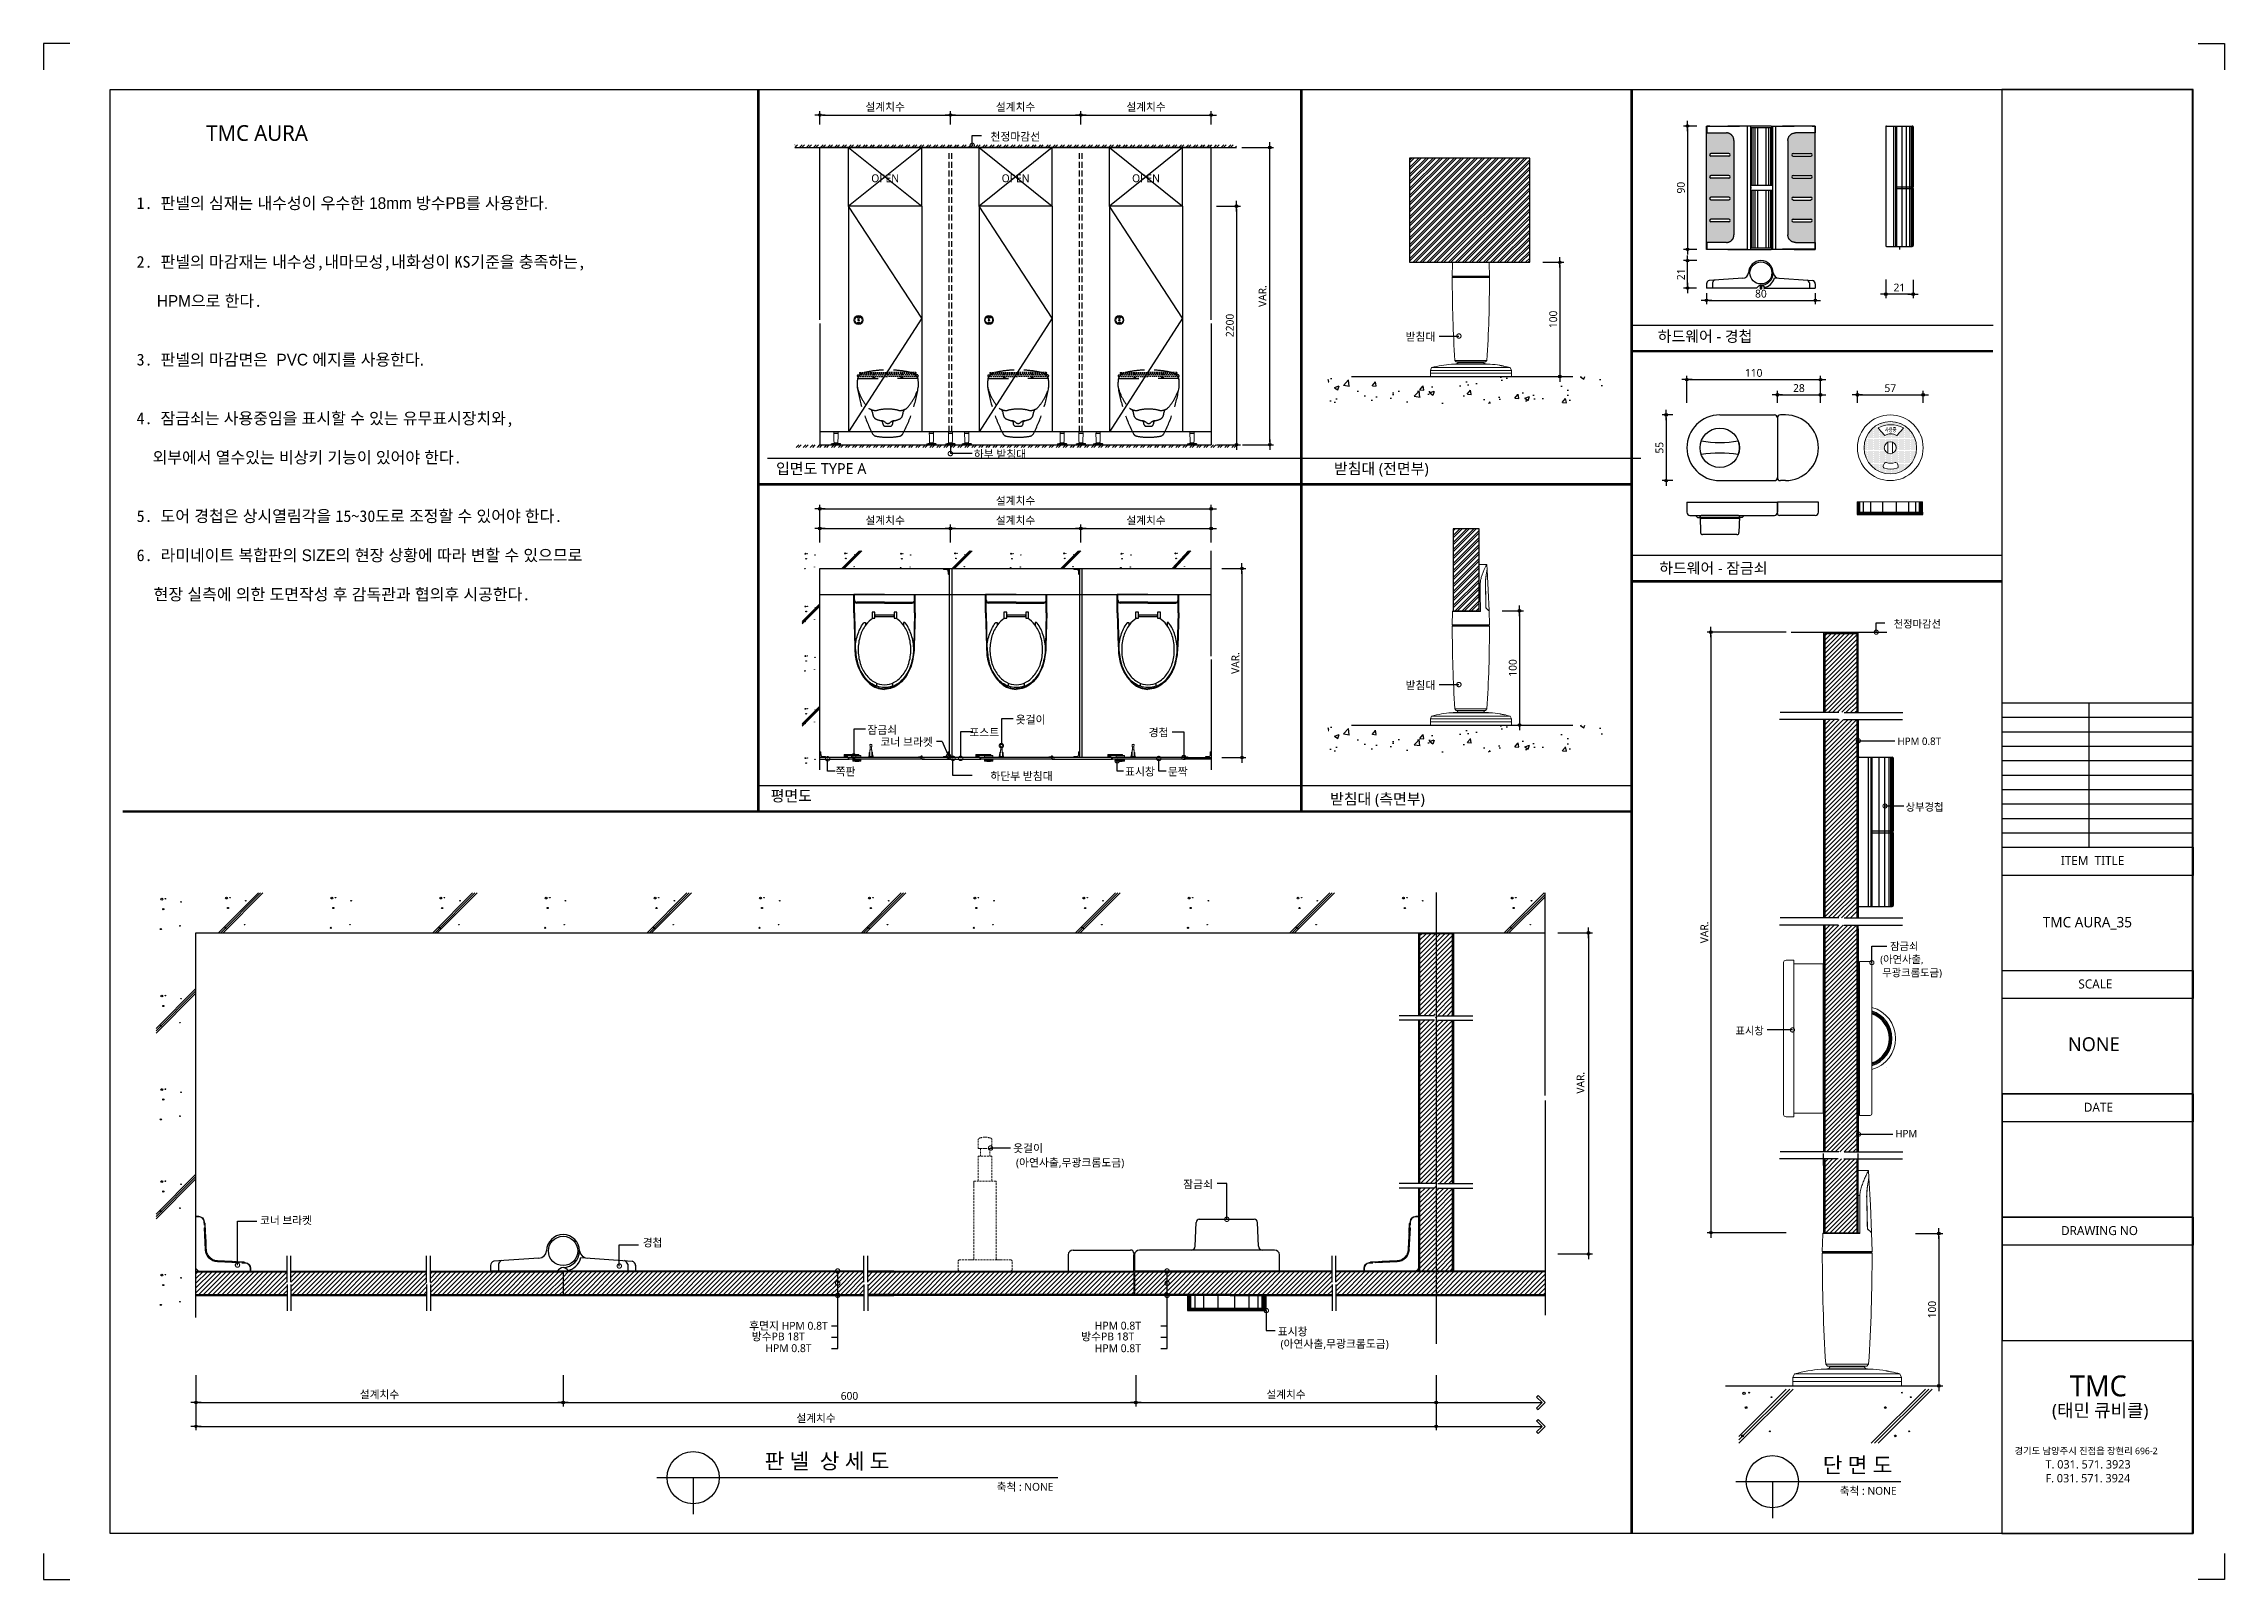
# Model space of a CAD drawing. Extents: x -256 to 8104, y -176 to 5714.
import ezdxf
from ezdxf.enums import TextEntityAlignment as Align

# ---------------------------------------------------------------- set-up
doc = ezdxf.new("R2010")
doc.units = 0
doc.header["$LTSCALE"] = 30
doc.linetypes.add('CEN', pattern=[62, 60, -1, 0, -1])
doc.linetypes.add('HIDDEN', pattern=[0.375, 0.25, -0.125])
doc.layers.get('0').update_dxf_attribs({"linetype": 'CONTINUOUS'})
doc.layers.get('DEFPOINTS').update_dxf_attribs({"linetype": 'CONTINUOUS'})
for name, color, linetype in [('02---제품선', 4, 'CONTINUOUS'), ('0_toilet', 6, 'CONTINUOUS'), ('C', 2, 'CONTINUOUS'), ('curior-0Line', 252, 'CONTINUOUS'), ('DIM', 7, 'CONTINUOUS'), ('FIN', 5, 'CONTINUOUS'), ('HAT', 8, 'CONTINUOUS'), ('HID', 9, 'HIDDEN'), ('jac text', 7, 'CONTINUOUS'), ('TIT', 3, 'CONTINUOUS'), ('경첩', 4, 'CONTINUOUS'), ('문자', 3, 'CONTINUOUS'), ('부자재', 4, 'CONTINUOUS'), ('옷걸이', 4, 'CONTINUOUS'), ('잠금쇠(회전형)', 4, 'CONTINUOUS'), ('중심선', 1, 'CEN'), ('치수', 1, 'CONTINUOUS'), ('판넬', 2, 'CONTINUOUS'), ('해치', 8, 'CONTINUOUS')]:
    doc.layers.add(name, color=color, linetype=linetype)
doc.styles.add('HDW', font='gulim.ttc')
doc.styles.add('돋움', font='malgun.ttf')
doc.dimstyles.new('10', dxfattribs={"dimscale": 10, "dimtxt": 3, "dimasz": 1, "dimexe": 1.5, "dimexo": 2, "dimgap": 1, "dimtad": 1, "dimdec": 0, "dimlunit": 6, "dimtxsty": '돋움', "dimblk": 'DIMDOT', "dimcen": -1, "dimdle": 1.5, "dimclrt": 3, "dimazin": 3, "dimtfac": 1, "dimtdec": 0, "dimtix": 1, "dimtmove": 2, "dimatfit": 3, "dimldrblk": 'DIMDOT', "dimarcsym": 0})
pattern_1 = [(45, (140803.934, -6860.011), (-8.55643, 8.55643), [])]
pattern_2 = [(45, (139996.395, -6971.59), (-8.980256, 8.980256), [])]

# ---------------------------------------------------------------- blocks, each defined once
blk = doc.blocks.new('DIMDOT')
at = {"linetype": 'Continuous'}
blk.add_line((-2, 0), (2, 0), dxfattribs=at)
for radius in [0.5, 0.25]:
    blk.add_circle((0, 0), radius, dxfattribs=at)
blk = doc.blocks.new('*D935')
at = {"layer": 'DEFPOINTS', "color": 0}
for p in [(151541.7, -1384.1), (151041.7, -1440.4), (151541.7, -1440.4)]:
    blk.add_point(p, dxfattribs=at)
at = {"layer": 'DIM', "color": 0, "lineweight": -2, "ltscale": 10}
for p, q in [((151041.7, -1420.4), (151041.7, -1369.1)), ((151051.7, -1384.1), (151531.7, -1384.1)), ((151541.7, -1420.4), (151541.7, -1369.1))]:
    blk.add_line(p, q, dxfattribs=at)
at = {"layer": 'DIM', "color": 0, "lineweight": -2, "xscale": 10, "yscale": 10, "zscale": 10, "rotation": 180}
blk.add_blockref('DIMDOT', (151041.7, -1384.1), dxfattribs=at)
at = {"layer": 'DIM', "color": 0, "lineweight": -2, "xscale": 10, "yscale": 10, "zscale": 10}
blk.add_blockref('DIMDOT', (151541.7, -1384.1), dxfattribs=at)
at = {"layer": 'DIM', "color": 3, "insert": (151291.7, -1354.4), "char_height": 30, "attachment_point": 5, "style": '돋움'}
blk.add_mtext('설계치수', dxfattribs=at)
blk = doc.blocks.new('*D936')
at = {"layer": 'DEFPOINTS', "color": 0}
for p in [(152041.7, -1384.1), (151541.7, -1440.4), (152041.7, -1440.4)]:
    blk.add_point(p, dxfattribs=at)
at = {"layer": 'DIM', "color": 0, "lineweight": -2, "ltscale": 10}
for p, q in [((151541.7, -1420.4), (151541.7, -1369.1)), ((151551.7, -1384.1), (152031.7, -1384.1)), ((152041.7, -1420.4), (152041.7, -1369.1))]:
    blk.add_line(p, q, dxfattribs=at)
at = {"layer": 'DIM', "color": 0, "lineweight": -2, "xscale": 10, "yscale": 10, "zscale": 10, "rotation": 180}
blk.add_blockref('DIMDOT', (151541.7, -1384.1), dxfattribs=at)
at = {"layer": 'DIM', "color": 0, "lineweight": -2, "xscale": 10, "yscale": 10, "zscale": 10}
blk.add_blockref('DIMDOT', (152041.7, -1384.1), dxfattribs=at)
at = {"layer": 'DIM', "color": 3, "insert": (151791.7, -1354.4), "char_height": 30, "attachment_point": 5, "style": '돋움'}
blk.add_mtext('설계치수', dxfattribs=at)
blk = doc.blocks.new('*D937')
at = {"layer": 'DEFPOINTS', "color": 0}
for p in [(152541.7, -1384.1), (152041.7, -1440.4), (152541.7, -1440.4)]:
    blk.add_point(p, dxfattribs=at)
at = {"layer": 'DIM', "color": 0, "lineweight": -2, "ltscale": 10}
for p, q in [((152041.7, -1420.4), (152041.7, -1369.1)), ((152051.7, -1384.1), (152531.7, -1384.1)), ((152541.7, -1420.4), (152541.7, -1369.1))]:
    blk.add_line(p, q, dxfattribs=at)
at = {"layer": 'DIM', "color": 0, "lineweight": -2, "xscale": 10, "yscale": 10, "zscale": 10, "rotation": 180}
blk.add_blockref('DIMDOT', (152041.7, -1384.1), dxfattribs=at)
at = {"layer": 'DIM', "color": 0, "lineweight": -2, "xscale": 10, "yscale": 10, "zscale": 10}
blk.add_blockref('DIMDOT', (152541.7, -1384.1), dxfattribs=at)
at = {"layer": 'DIM', "color": 3, "insert": (152291.7, -1354.4), "char_height": 30, "attachment_point": 5, "style": '돋움'}
blk.add_mtext('설계치수', dxfattribs=at)
blk = doc.blocks.new('*D938')
at = {"layer": 'DEFPOINTS', "color": 0}
for p in [(152541.7, -1733.3), (152541.7, -2648.3), (152638.6, -2648.3)]:
    blk.add_point(p, dxfattribs=at)
at = {"layer": 'DIM', "color": 0, "lineweight": -2, "ltscale": 10}
for p, q in [((152561.7, -1733.3), (152653.6, -1733.3)), ((152638.6, -1743.3), (152638.6, -2638.3)), ((152561.7, -2648.3), (152653.6, -2648.3))]:
    blk.add_line(p, q, dxfattribs=at)
at = {"layer": 'DIM', "color": 0, "lineweight": -2, "xscale": 10, "yscale": 10, "zscale": 10}
for p, rotation in [((152638.6, -1733.3), 90), ((152638.6, -2648.3), 270)]:
    blk.add_blockref('DIMDOT', p, dxfattribs=dict(at, rotation=rotation))
at = {"layer": 'DIM', "color": 3, "insert": (152613.1, -2190.8), "char_height": 30, "attachment_point": 5, "rotation": 90, "style": '돋움'}
blk.add_mtext('2200', dxfattribs=at)
blk = doc.blocks.new('*D939')
at = {"layer": 'DEFPOINTS', "color": 0}
for p in [(152562.7, -3123.2), (152562.7, -3848.2), (152659.6, -3848.2)]:
    blk.add_point(p, dxfattribs=at)
at = {"layer": 'DIM', "color": 0, "lineweight": -2, "ltscale": 10}
for p, q in [((152582.7, -3123.2), (152674.6, -3123.2)), ((152659.6, -3133.2), (152659.6, -3838.2)), ((152582.7, -3848.2), (152674.6, -3848.2))]:
    blk.add_line(p, q, dxfattribs=at)
at = {"layer": 'DIM', "color": 0, "lineweight": -2, "xscale": 10, "yscale": 10, "zscale": 10}
for p, rotation in [((152659.6, -3123.2), 90), ((152659.6, -3848.2), 270)]:
    blk.add_blockref('DIMDOT', p, dxfattribs=dict(at, rotation=rotation))
at = {"layer": 'DIM', "color": 3, "insert": (152634.4, -3485.7), "char_height": 30, "attachment_point": 5, "rotation": 90, "style": '돋움'}
blk.add_mtext('VAR.', dxfattribs=at)
blk = doc.blocks.new('_DOTSMALL')
at = {"color": 0, "linetype": 'ByBlock', "const_width": 0.5}
blk.add_lwpolyline([(-0.0625, 0, 1), (0.0625, 0, 1)], format="xyb", close=True, dxfattribs=at)
blk = doc.blocks.new('A$C63EC304E')
at = {"layer": '치수', "color": 1, "xscale": 2.5, "yscale": 2.5, "zscale": 2.5, "rotation": 234.3098741996962}
blk.add_blockref('_DOTSMALL', (0.31, 0.31), dxfattribs=at)
blk = doc.blocks.new('A$C2BC9653E')
at = {"layer": '치수', "xscale": 0.3333333333333333, "yscale": 0.3333333333333333, "zscale": 0.3333333333333333}
blk.add_blockref('A$C63EC304E', (0, 0), dxfattribs=at)
blk = doc.blocks.new('A$C7FC71301')
at = {"layer": '치수', "rotation": 180}
blk.add_blockref('A$C2BC9653E', (0.21, 0.21), dxfattribs=at)
blk = doc.blocks.new('A$C4A20372B')
at = {"layer": '치수'}
blk.add_blockref('A$C7FC71301', (0, 0), dxfattribs=at)
blk = doc.blocks.new('A$C566469F5')
at = {"layer": '치수'}
blk.add_blockref('A$C4A20372B', (0, 0), dxfattribs=at)
blk = doc.blocks.new('A$C7E317CD4')
at = {"layer": '해치', "xscale": 2, "yscale": 2, "zscale": 2}
blk.add_blockref('A$C566469F5', (0, 0), dxfattribs=at)
blk = doc.blocks.new('A$C601D7F27')
at = {"layer": '치수'}
blk.add_blockref('A$C7E317CD4', (0, 0), dxfattribs=at)
blk = doc.blocks.new('A$C38802C08')
at = {"layer": '치수'}
blk.add_blockref('A$C601D7F27', (0, 0), dxfattribs=at)
blk = doc.blocks.new('*D940')
at = {"layer": 'DEFPOINTS', "color": 0}
for p in [(152541.7, -2969.6), (152041.7, -3042.7), (152541.7, -3042.7)]:
    blk.add_point(p, dxfattribs=at)
at = {"layer": 'DIM', "color": 0, "lineweight": -2, "ltscale": 10}
for p, q in [((152041.7, -3022.7), (152041.7, -2954.6)), ((152051.7, -2969.6), (152531.7, -2969.6)), ((152541.7, -3022.7), (152541.7, -2954.6))]:
    blk.add_line(p, q, dxfattribs=at)
at = {"layer": 'DIM', "color": 0, "lineweight": -2, "xscale": 10, "yscale": 10, "zscale": 10, "rotation": 180}
blk.add_blockref('DIMDOT', (152041.7, -2969.6), dxfattribs=at)
at = {"layer": 'DIM', "color": 0, "lineweight": -2, "xscale": 10, "yscale": 10, "zscale": 10}
blk.add_blockref('DIMDOT', (152541.7, -2969.6), dxfattribs=at)
at = {"layer": 'DIM', "color": 3, "insert": (152291.7, -2940), "char_height": 30, "attachment_point": 5, "style": '돋움'}
blk.add_mtext('설계치수', dxfattribs=at)
blk = doc.blocks.new('*D941')
at = {"layer": 'DEFPOINTS', "color": 0}
for p in [(152541.7, -2894.3), (151041.7, -3042.7), (152541.7, -3042.7)]:
    blk.add_point(p, dxfattribs=at)
at = {"layer": 'DIM', "color": 0, "lineweight": -2, "ltscale": 10}
for p, q in [((151041.7, -3022.7), (151041.7, -2879.3)), ((151051.7, -2894.3), (152531.7, -2894.3)), ((152541.7, -3022.7), (152541.7, -2879.3))]:
    blk.add_line(p, q, dxfattribs=at)
at = {"layer": 'DIM', "color": 0, "lineweight": -2, "xscale": 10, "yscale": 10, "zscale": 10, "rotation": 180}
blk.add_blockref('DIMDOT', (151041.7, -2894.3), dxfattribs=at)
at = {"layer": 'DIM', "color": 0, "lineweight": -2, "xscale": 10, "yscale": 10, "zscale": 10}
blk.add_blockref('DIMDOT', (152541.7, -2894.3), dxfattribs=at)
at = {"layer": 'DIM', "color": 3, "insert": (151791.7, -2864.6), "char_height": 30, "attachment_point": 5, "style": '돋움'}
blk.add_mtext('설계치수', dxfattribs=at)
blk = doc.blocks.new('*D942')
at = {"layer": 'DEFPOINTS', "color": 0}
for p in [(152041.7, -2969.6), (151541.7, -3042.7), (152041.7, -3042.7)]:
    blk.add_point(p, dxfattribs=at)
at = {"layer": 'DIM', "color": 0, "lineweight": -2, "ltscale": 10}
for p, q in [((151541.7, -3022.7), (151541.7, -2954.6)), ((151551.7, -2969.6), (152031.7, -2969.6)), ((152041.7, -3022.7), (152041.7, -2954.6))]:
    blk.add_line(p, q, dxfattribs=at)
at = {"layer": 'DIM', "color": 0, "lineweight": -2, "xscale": 10, "yscale": 10, "zscale": 10, "rotation": 180}
blk.add_blockref('DIMDOT', (151541.7, -2969.6), dxfattribs=at)
at = {"layer": 'DIM', "color": 0, "lineweight": -2, "xscale": 10, "yscale": 10, "zscale": 10}
blk.add_blockref('DIMDOT', (152041.7, -2969.6), dxfattribs=at)
at = {"layer": 'DIM', "color": 3, "insert": (151791.7, -2940), "char_height": 30, "attachment_point": 5, "style": '돋움'}
blk.add_mtext('설계치수', dxfattribs=at)
blk = doc.blocks.new('*D943')
at = {"layer": 'DEFPOINTS', "color": 0}
for p in [(151541.7, -2969.6), (151041.7, -3042.7), (151541.7, -3042.7)]:
    blk.add_point(p, dxfattribs=at)
at = {"layer": 'DIM', "color": 0, "lineweight": -2, "ltscale": 10}
for p, q in [((151041.7, -3022.7), (151041.7, -2954.6)), ((151051.7, -2969.6), (151531.7, -2969.6)), ((151541.7, -3022.7), (151541.7, -2954.6))]:
    blk.add_line(p, q, dxfattribs=at)
at = {"layer": 'DIM', "color": 0, "lineweight": -2, "xscale": 10, "yscale": 10, "zscale": 10, "rotation": 180}
blk.add_blockref('DIMDOT', (151041.7, -2969.6), dxfattribs=at)
at = {"layer": 'DIM', "color": 0, "lineweight": -2, "xscale": 10, "yscale": 10, "zscale": 10}
blk.add_blockref('DIMDOT', (151541.7, -2969.6), dxfattribs=at)
at = {"layer": 'DIM', "color": 3, "insert": (151291.7, -2940), "char_height": 30, "attachment_point": 5, "style": '돋움'}
blk.add_mtext('설계치수', dxfattribs=at)
blk = doc.blocks.new('*D944')
at = {"layer": 'DEFPOINTS', "color": 0}
for p in [(154877.2, -2398.7), (154365.2, -2507.3), (154877.2, -2507.3)]:
    blk.add_point(p, dxfattribs=at)
at = {"layer": 'DIM', "color": 0, "lineweight": -2, "ltscale": 10}
for p, q in [((154365.2, -2487.3), (154365.2, -2383.7)), ((154375.2, -2398.7), (154867.2, -2398.7)), ((154877.2, -2487.3), (154877.2, -2383.7))]:
    blk.add_line(p, q, dxfattribs=at)
at = {"layer": 'DIM', "color": 0, "lineweight": -2, "xscale": 10, "yscale": 10, "zscale": 10, "rotation": 180}
blk.add_blockref('DIMDOT', (154365.2, -2398.7), dxfattribs=at)
at = {"layer": 'DIM', "color": 0, "lineweight": -2, "xscale": 10, "yscale": 10, "zscale": 10}
blk.add_blockref('DIMDOT', (154877.2, -2398.7), dxfattribs=at)
at = {"layer": 'DIM', "color": 3, "insert": (154621.2, -2373.1), "char_height": 30, "attachment_point": 5, "style": '돋움'}
blk.add_mtext('110', dxfattribs=at)
blk = doc.blocks.new('*D945')
at = {"layer": 'DEFPOINTS', "color": 0}
for p in [(154712.2, -2507.3), (154877.2, -2456.7), (154877.2, -2507.3)]:
    blk.add_point(p, dxfattribs=at)
at = {"layer": 'DIM', "color": 0, "lineweight": -2, "ltscale": 10}
for p, q in [((154712.2, -2487.3), (154712.2, -2441.7)), ((154722.2, -2456.7), (154867.2, -2456.7)), ((154877.2, -2487.3), (154877.2, -2441.7))]:
    blk.add_line(p, q, dxfattribs=at)
at = {"layer": 'DIM', "color": 0, "lineweight": -2, "xscale": 10, "yscale": 10, "zscale": 10, "rotation": 180}
blk.add_blockref('DIMDOT', (154712.2, -2456.7), dxfattribs=at)
at = {"layer": 'DIM', "color": 0, "lineweight": -2, "xscale": 10, "yscale": 10, "zscale": 10}
blk.add_blockref('DIMDOT', (154877.2, -2456.7), dxfattribs=at)
at = {"layer": 'DIM', "color": 3, "insert": (154794.7, -2431.2), "char_height": 30, "attachment_point": 5, "style": '돋움'}
blk.add_mtext('28', dxfattribs=at)
blk = doc.blocks.new('*D946')
at = {"layer": 'DEFPOINTS', "color": 0}
for p in [(155018.9, -2507.3), (155270.9, -2456.7), (155270.9, -2507.3)]:
    blk.add_point(p, dxfattribs=at)
at = {"layer": 'DIM', "color": 0, "lineweight": -2, "ltscale": 10}
for p, q in [((155018.9, -2487.3), (155018.9, -2441.7)), ((155028.9, -2456.7), (155260.9, -2456.7)), ((155270.9, -2487.3), (155270.9, -2441.7))]:
    blk.add_line(p, q, dxfattribs=at)
at = {"layer": 'DIM', "color": 0, "lineweight": -2, "xscale": 10, "yscale": 10, "zscale": 10, "rotation": 180}
blk.add_blockref('DIMDOT', (155018.9, -2456.7), dxfattribs=at)
at = {"layer": 'DIM', "color": 0, "lineweight": -2, "xscale": 10, "yscale": 10, "zscale": 10}
blk.add_blockref('DIMDOT', (155270.9, -2456.7), dxfattribs=at)
at = {"layer": 'DIM', "color": 3, "insert": (155144.9, -2431.4), "char_height": 30, "attachment_point": 5, "style": '돋움'}
blk.add_mtext('57', dxfattribs=at)
blk = doc.blocks.new('*D947')
at = {"layer": 'DEFPOINTS', "color": 0}
for p in [(154422.8, -1426), (154367.8, -1899.1), (154422.8, -1899.1)]:
    blk.add_point(p, dxfattribs=at)
at = {"layer": 'DIM', "color": 0, "lineweight": -2, "ltscale": 10}
for p, q in [((154402.8, -1426), (154352.8, -1426)), ((154367.8, -1436), (154367.8, -1889.1)), ((154402.8, -1899.1), (154352.8, -1899.1))]:
    blk.add_line(p, q, dxfattribs=at)
at = {"layer": 'DIM', "color": 0, "lineweight": -2, "xscale": 10, "yscale": 10, "zscale": 10}
for p, rotation in [((154367.8, -1426), 90), ((154367.8, -1899.1), 270)]:
    blk.add_blockref('DIMDOT', p, dxfattribs=dict(at, rotation=rotation))
at = {"layer": 'DIM', "color": 3, "insert": (154342.3, -1662.5), "char_height": 30, "attachment_point": 5, "rotation": 90, "style": '돋움'}
blk.add_mtext('90', dxfattribs=at)
blk = doc.blocks.new('*D948')
at = {"layer": 'DEFPOINTS', "color": 0}
for p in [(154440.4, -2047.3), (154857.5, -2047.3), (154857.5, -2094.7)]:
    blk.add_point(p, dxfattribs=at)
at = {"layer": 'DIM', "color": 0, "lineweight": -2, "ltscale": 10}
for p, q in [((154440.4, -2067.3), (154440.4, -2109.7)), ((154857.5, -2067.3), (154857.5, -2109.7)), ((154450.4, -2094.7), (154847.5, -2094.7))]:
    blk.add_line(p, q, dxfattribs=at)
at = {"layer": 'DIM', "color": 0, "lineweight": -2, "xscale": 10, "yscale": 10, "zscale": 10, "rotation": 180}
blk.add_blockref('DIMDOT', (154440.4, -2094.7), dxfattribs=at)
at = {"layer": 'DIM', "color": 0, "lineweight": -2, "xscale": 10, "yscale": 10, "zscale": 10}
blk.add_blockref('DIMDOT', (154857.5, -2094.7), dxfattribs=at)
at = {"layer": 'DIM', "color": 3, "insert": (154648.9, -2069.2), "char_height": 30, "attachment_point": 5, "style": '돋움'}
blk.add_mtext('80', dxfattribs=at)
blk = doc.blocks.new('*D949')
at = {"layer": 'DEFPOINTS', "color": 0}
for p in [(154367.8, -1942.3), (154422.8, -1942.3), (154422.1, -2047.3)]:
    blk.add_point(p, dxfattribs=at)
at = {"layer": 'DIM', "color": 0, "lineweight": -2, "ltscale": 10}
for p, q in [((154402.8, -1942.3), (154352.8, -1942.3)), ((154367.8, -2037.3), (154367.8, -1952.3)), ((154402.1, -2047.3), (154352.8, -2047.3))]:
    blk.add_line(p, q, dxfattribs=at)
at = {"layer": 'DIM', "color": 0, "lineweight": -2, "xscale": 10, "yscale": 10, "zscale": 10}
for p, rotation in [((154367.8, -1942.3), 90), ((154367.8, -2047.3), 270)]:
    blk.add_blockref('DIMDOT', p, dxfattribs=dict(at, rotation=rotation))
at = {"layer": 'DIM', "color": 3, "insert": (154342.5, -1994.8), "char_height": 30, "attachment_point": 5, "rotation": 90, "style": '돋움'}
blk.add_mtext('21', dxfattribs=at)
blk = doc.blocks.new('*D950')
at = {"layer": 'DEFPOINTS', "color": 0}
for p in [(155127.3, -1995.1), (155232.3, -1995.9), (155127.3, -2070.8)]:
    blk.add_point(p, dxfattribs=at)
at = {"layer": 'DIM', "color": 0, "lineweight": -2, "ltscale": 10}
for p, q in [((155127.3, -2015.1), (155127.3, -2085.8)), ((155222.3, -2070.8), (155137.3, -2070.8)), ((155232.3, -2015.9), (155232.3, -2085.8))]:
    blk.add_line(p, q, dxfattribs=at)
at = {"layer": 'DIM', "color": 0, "lineweight": -2, "xscale": 10, "yscale": 10, "zscale": 10, "rotation": 180}
blk.add_blockref('DIMDOT', (155127.3, -2070.8), dxfattribs=at)
at = {"layer": 'DIM', "color": 0, "lineweight": -2, "xscale": 10, "yscale": 10, "zscale": 10}
blk.add_blockref('DIMDOT', (155232.3, -2070.8), dxfattribs=at)
at = {"layer": 'DIM', "color": 3, "insert": (155179.8, -2045.5), "char_height": 30, "attachment_point": 5, "style": '돋움'}
blk.add_mtext('21', dxfattribs=at)
blk = doc.blocks.new('A$C10E41893')
at = {"layer": '부자재'}
for p, q in [((6, 0), (6, 196)), ((123, 196), (6, 196)), ((123, 192), (6, 192)), ((55, 0), (55, 177)), ((61, 0), (61, 177)), ((6, 0), (6, -196)), ((55, 0), (55, -177)), ((61, 0), (61, -177)), ((123, -192), (6, -192)), ((123, -196), (6, -196))]:
    blk.add_line(p, q, dxfattribs=at)
for points in [[(123, 196, -0.012538), (123, 196), (335, 190, -0.055395), (445, 175, -0.154276), (577, 93, -0.179504), (612, 0, -0.179504)], [(123, 192, -0.012538), (123, 192), (335, 187, -0.055395), (444, 172, -0.154276), (574, 91, -0.179504), (608, 0, -0.179504)], [(157, -72, 0.089162), (200, -119, 0.085733), (270, -155, 0.075373), (359, -168, 0.075373), (447, -155, 0.085733), (517, -119, 0.106084), (567, -62, 0.126931), (583, 0, 0.126931), (567, 62, 0.106084), (517, 119, 0.085733), (447, 155, 0.075373), (359, 168, 0.075373), (270, 155, 0.085733), (200, 119, 0.089162), (157, 72)], [(572, 51), (589, 51), (589, 60, 0.021185), (583, 71, 0.106084), (528, 134, 0.085733), (453, 172, 0.075373), (359, 187, 0.075373), (265, 172, 0.085733), (189, 134, 0.007337), (184, 130), (184, 122), (205, 122)], [(123, -196, 0.012538), (123, -196), (335, -190, 0.055395), (445, -175, 0.154276), (577, -93, 0.179504), (612, 0, 0.179504)], [(123, -192, 0.012538), (123, -192), (335, -187, 0.055395), (444, -172, 0.154276), (574, -91, 0.179504), (608, 0, 0.179504)], [(589, -51, 0.090214), (598, 0, 0.090214), (589, 51, 0.106084)], [(572, -51), (589, -51), (589, -60, -0.021185), (583, -71, -0.106084), (528, -134, -0.085733), (453, -172, -0.075373), (359, -187, -0.075373), (265, -172, -0.085733), (189, -134, -0.007337), (184, -130), (184, -122), (205, -122)]]:
    blk.add_lwpolyline(points, format="xyb", dxfattribs=at)
blk.add_lwpolyline([(138, -61), (119, -61), (119, -79), (157, -79), (157, -61), (138, -61), (147, -61), (147, 61), (138, 61), (157, 61), (157, 79), (119, 79), (119, 61), (138, 61), (138, -61), (119, -61)], dxfattribs=at)
for centre, start, end in [((40, 177), 0, 90), ((46, 177), 0, 90), ((40, -177), 270, 0), ((46, -177), 270, 0)]:
    blk.add_arc(centre, 15, start, end, dxfattribs=at)
blk = doc.blocks.new('A$C460A2A32')
at = {"color": 0}
for p, q in [((3, 20), (0, 16)), ((3, 20), (9, 20)), ((4, 10), (162, 10)), ((9, 20), (162, 20)), ((13, 32), (11, 30)), ((13, 32), (162, 32)), ((13, 27), (162, 27)), ((312, 32), (162, 32)), ((312, 27), (162, 27)), ((316, 20), (162, 20)), ((321, 10), (162, 10)), ((312, 32), (313, 30)), ((322, 20), (316, 20)), ((322, 20), (324, 16))]:
    blk.add_line(p, q, dxfattribs=at)
for centre, radius, start, end in [((4, 14), 4, 150.0107, 270), ((13, 29), 2, 135, 270), ((109, 28), 26, 182.6717, 198.4118), ((109, 10), 26, 180, 202.6199), ((107, 28), 23, 183.0205, 200.9186), ((107, 10), 23, 180, 205.7715), ((69, 10), 23, 334.2285, 0), ((69, 28), 23, 339.0814, 356.9795), ((67, 10), 26, 337.3801, 0), ((67, 28), 26, 341.5882, 357.3283), ((257, 10), 26, 180, 202.6199), ((257, 28), 26, 182.6717, 198.4118), ((256, 28), 23, 183.0205, 200.9186), ((256, 10), 23, 180, 205.7715), ((217, 10), 23, 334.2285, 0), ((217, 28), 23, 339.0814, 356.9795), ((216, 28), 26, 341.5882, 357.3283), ((216, 10), 26, 337.3801, 0), ((312, 29), 2, 270, 45), ((321, 14), 4, 270, 29.9893)]:
    blk.add_arc(centre, radius, start, end, dxfattribs=at)
blk = doc.blocks.new('*D951')
at = {"layer": 'DEFPOINTS', "color": 0}
for p in [(154330.9, -2533.9), (154285.2, -2785.9), (154330.9, -2785.9)]:
    blk.add_point(p, dxfattribs=at)
at = {"layer": 'DIM', "color": 0, "lineweight": -2, "ltscale": 10}
for p, q in [((154310.9, -2533.9), (154270.2, -2533.9)), ((154285.2, -2543.9), (154285.2, -2775.9)), ((154310.9, -2785.9), (154270.2, -2785.9))]:
    blk.add_line(p, q, dxfattribs=at)
at = {"layer": 'DIM', "color": 0, "lineweight": -2, "xscale": 10, "yscale": 10, "zscale": 10}
for p, rotation in [((154285.2, -2533.9), 90), ((154285.2, -2785.9), 270)]:
    blk.add_blockref('DIMDOT', p, dxfattribs=dict(at, rotation=rotation))
at = {"layer": 'DIM', "color": 3, "insert": (154259.9, -2659.9), "char_height": 30, "attachment_point": 5, "rotation": 90, "style": '돋움'}
blk.add_mtext('55', dxfattribs=at)
blk = doc.blocks.new('*D952')
at = {"layer": 'DEFPOINTS', "color": 0}
for p in [(154766.2, -3366.9), (154457.4, -5670.2), (154766.2, -5670.2)]:
    blk.add_point(p, dxfattribs=at)
at = {"layer": 'DIM', "color": 0, "lineweight": -2, "ltscale": 10}
for p, q in [((154746.2, -3366.9), (154442.4, -3366.9)), ((154457.4, -3376.9), (154457.4, -5660.2)), ((154746.2, -5670.2), (154442.4, -5670.2))]:
    blk.add_line(p, q, dxfattribs=at)
at = {"layer": 'DIM', "color": 0, "lineweight": -2, "xscale": 10, "yscale": 10, "zscale": 10}
for p, rotation in [((154457.4, -3366.9), 90), ((154457.4, -5670.2), 270)]:
    blk.add_blockref('DIMDOT', p, dxfattribs=dict(at, rotation=rotation))
at = {"layer": 'DIM', "color": 3, "insert": (154432.2, -4518.6), "char_height": 30, "attachment_point": 5, "rotation": 90, "style": '돋움'}
blk.add_mtext('VAR.', dxfattribs=at)
blk = doc.blocks.new('A$C13EB2441')
for p, q in [((0.84, 7.37), (0.84, 14.11)), ((0.84, 6.74), (0.84, 0))]:
    blk.add_line(p, q)
blk = doc.blocks.new('*D953')
at = {"layer": 'DEFPOINTS', "color": 0}
for p in [(155221.9, -5673.2), (155231, -6257.5), (155330.8, -6257.5)]:
    blk.add_point(p, dxfattribs=at)
at = {"layer": 'DIM', "color": 0, "lineweight": -2, "ltscale": 10}
for p, q in [((155241.9, -5673.2), (155345.8, -5673.2)), ((155330.8, -5683.2), (155330.8, -6247.5)), ((155251, -6257.5), (155345.8, -6257.5))]:
    blk.add_line(p, q, dxfattribs=at)
at = {"layer": 'DIM', "color": 0, "lineweight": -2, "xscale": 10, "yscale": 10, "zscale": 10}
for p, rotation in [((155330.8, -5673.2), 90), ((155330.8, -6257.5), 270)]:
    blk.add_blockref('DIMDOT', p, dxfattribs=dict(at, rotation=rotation))
at = {"layer": 'DIM', "color": 3, "insert": (155305.2, -5965.3), "char_height": 30, "attachment_point": 5, "rotation": 90, "style": '돋움'}
blk.add_mtext('100', dxfattribs=at)
blk = doc.blocks.new('*D954')
at = {"layer": 'DEFPOINTS', "color": 0}
for p in [(153637.3, -3285.3), (153580.5, -3723.5), (153723.4, -3723.5)]:
    blk.add_point(p, dxfattribs=at)
at = {"layer": 'DIM', "color": 0, "lineweight": -2, "ltscale": 10}
for p, q in [((153657.3, -3285.3), (153738.4, -3285.3)), ((153723.4, -3295.3), (153723.4, -3713.5)), ((153600.5, -3723.5), (153738.4, -3723.5))]:
    blk.add_line(p, q, dxfattribs=at)
at = {"layer": 'DIM', "color": 0, "lineweight": -2, "xscale": 10, "yscale": 10, "zscale": 10}
for p, rotation in [((153723.4, -3285.3), 90), ((153723.4, -3723.5), 270)]:
    blk.add_blockref('DIMDOT', p, dxfattribs=dict(at, rotation=rotation))
at = {"layer": 'DIM', "color": 3, "insert": (153697.8, -3504.4), "char_height": 30, "attachment_point": 5, "rotation": 90, "style": '돋움'}
blk.add_mtext('100', dxfattribs=at)
blk = doc.blocks.new('*D955')
at = {"layer": 'DEFPOINTS', "color": 0}
for p in [(152638.6, -1508.5), (152766, -1508.5), (152641.1, -2648.3)]:
    blk.add_point(p, dxfattribs=at)
at = {"layer": 'DIM', "color": 0, "lineweight": -2, "ltscale": 10}
for p, q in [((152658.6, -1508.5), (152781, -1508.5)), ((152766, -2638.3), (152766, -1518.5)), ((152661.1, -2648.3), (152781, -2648.3))]:
    blk.add_line(p, q, dxfattribs=at)
at = {"layer": 'DIM', "color": 0, "lineweight": -2, "xscale": 10, "yscale": 10, "zscale": 10}
for p, rotation in [((152766, -1508.5), 90), ((152766, -2648.3), 270)]:
    blk.add_blockref('DIMDOT', p, dxfattribs=dict(at, rotation=rotation))
at = {"layer": 'DIM', "color": 3, "insert": (152738.7, -2078.4), "char_height": 30, "attachment_point": 5, "rotation": 90, "style": '돋움'}
blk.add_mtext('VAR.', dxfattribs=at)
blk = doc.blocks.new('*D956')
at = {"layer": 'DEFPOINTS', "color": 0}
for p in [(153792.4, -1948.6), (153735.6, -2386.7), (153878.5, -2386.7)]:
    blk.add_point(p, dxfattribs=at)
at = {"layer": 'DIM', "color": 0, "lineweight": -2, "ltscale": 10}
for p, q in [((153812.4, -1948.6), (153893.5, -1948.6)), ((153878.5, -1958.6), (153878.5, -2376.7)), ((153755.6, -2386.7), (153893.5, -2386.7))]:
    blk.add_line(p, q, dxfattribs=at)
at = {"layer": 'DIM', "color": 0, "lineweight": -2, "xscale": 10, "yscale": 10, "zscale": 10}
for p, rotation in [((153878.5, -1948.6), 90), ((153878.5, -2386.7), 270)]:
    blk.add_blockref('DIMDOT', p, dxfattribs=dict(at, rotation=rotation))
at = {"layer": 'DIM', "color": 3, "insert": (153852.9, -2167.7), "char_height": 30, "attachment_point": 5, "rotation": 90, "style": '돋움'}
blk.add_mtext('100', dxfattribs=at)
blk = doc.blocks.new('*D957')
at = {"layer": 'DEFPOINTS', "color": 0}
for p in [(148649.8, -6196.1), (150056.9, -6196.1), (150056.9, -6321.8)]:
    blk.add_point(p, dxfattribs=at)
at = {"layer": 'DIM', "color": 0, "lineweight": -2, "ltscale": 10}
for p, q in [((148649.8, -6216.1), (148649.8, -6336.8)), ((150056.9, -6216.1), (150056.9, -6336.8)), ((148659.8, -6321.8), (150046.9, -6321.8))]:
    blk.add_line(p, q, dxfattribs=at)
at = {"layer": 'DIM', "color": 0, "lineweight": -2, "xscale": 10, "yscale": 10, "zscale": 10, "rotation": 180}
blk.add_blockref('DIMDOT', (148649.8, -6321.8), dxfattribs=at)
at = {"layer": 'DIM', "color": 0, "lineweight": -2, "xscale": 10, "yscale": 10, "zscale": 10}
blk.add_blockref('DIMDOT', (150056.9, -6321.8), dxfattribs=at)
at = {"layer": 'DIM', "color": 3, "insert": (149353.3, -6292.1), "char_height": 30, "attachment_point": 5, "style": '돋움'}
blk.add_mtext('설계치수', dxfattribs=at)
blk = doc.blocks.new('*D958')
at = {"layer": 'DEFPOINTS', "color": 0}
for p in [(148649.8, -6196.1), (153403.7, -6196.1), (153403.7, -6413.2)]:
    blk.add_point(p, dxfattribs=at)
at = {"layer": 'DIM', "color": 0, "lineweight": -2, "ltscale": 10}
for p, q in [((148649.8, -6216.1), (148649.8, -6428.2)), ((153403.7, -6216.1), (153403.7, -6428.2)), ((148659.8, -6413.2), (153393.7, -6413.2))]:
    blk.add_line(p, q, dxfattribs=at)
at = {"layer": 'DIM', "color": 0, "lineweight": -2, "xscale": 10, "yscale": 10, "zscale": 10, "rotation": 180}
blk.add_blockref('DIMDOT', (148649.8, -6413.2), dxfattribs=at)
at = {"layer": 'DIM', "color": 0, "lineweight": -2, "xscale": 10, "yscale": 10, "zscale": 10}
blk.add_blockref('DIMDOT', (153403.7, -6413.2), dxfattribs=at)
at = {"layer": 'DIM', "color": 3, "insert": (151026.8, -6383.6), "char_height": 30, "attachment_point": 5, "style": '돋움'}
blk.add_mtext('설계치수', dxfattribs=at)
blk = doc.blocks.new('*D959')
at = {"layer": 'DEFPOINTS', "color": 0}
for p in [(152252.8, -6196.1), (153403.7, -6196.1), (153403.7, -6321.8)]:
    blk.add_point(p, dxfattribs=at)
at = {"layer": 'DIM', "color": 0, "lineweight": -2, "ltscale": 10}
for p, q in [((152252.8, -6216.1), (152252.8, -6336.8)), ((153403.7, -6216.1), (153403.7, -6336.8)), ((152262.8, -6321.8), (153393.7, -6321.8))]:
    blk.add_line(p, q, dxfattribs=at)
at = {"layer": 'DIM', "color": 0, "lineweight": -2, "xscale": 10, "yscale": 10, "zscale": 10, "rotation": 180}
blk.add_blockref('DIMDOT', (152252.8, -6321.8), dxfattribs=at)
at = {"layer": 'DIM', "color": 0, "lineweight": -2, "xscale": 10, "yscale": 10, "zscale": 10}
blk.add_blockref('DIMDOT', (153403.7, -6321.8), dxfattribs=at)
at = {"layer": 'DIM', "color": 3, "insert": (152828.3, -6292.1), "char_height": 30, "attachment_point": 5, "style": '돋움'}
blk.add_mtext('설계치수', dxfattribs=at)
blk = doc.blocks.new('*D960')
at = {"layer": 'DEFPOINTS', "color": 0}
for p in [(150056.9, -6196.1), (152252.8, -6196.1), (152252.8, -6321.8)]:
    blk.add_point(p, dxfattribs=at)
at = {"layer": 'DIM', "color": 0, "lineweight": -2, "ltscale": 10}
for p, q in [((150056.9, -6216.1), (150056.9, -6336.8)), ((152252.8, -6216.1), (152252.8, -6336.8)), ((150066.9, -6321.8), (152242.8, -6321.8))]:
    blk.add_line(p, q, dxfattribs=at)
at = {"layer": 'DIM', "color": 0, "lineweight": -2, "xscale": 10, "yscale": 10, "zscale": 10, "rotation": 180}
blk.add_blockref('DIMDOT', (150056.9, -6321.8), dxfattribs=at)
at = {"layer": 'DIM', "color": 0, "lineweight": -2, "xscale": 10, "yscale": 10, "zscale": 10}
blk.add_blockref('DIMDOT', (152252.8, -6321.8), dxfattribs=at)
at = {"layer": 'DIM', "color": 3, "insert": (151154.9, -6296.3), "char_height": 30, "attachment_point": 5, "style": '돋움'}
blk.add_mtext('600', dxfattribs=at)
blk = doc.blocks.new('A$C06B31977')
for p, q in [((1.26, 11.06), (1.26, 21.17)), ((1.26, 10.11), (1.26, 0))]:
    blk.add_line(p, q)
blk = doc.blocks.new('*D961')
at = {"layer": 'DEFPOINTS', "color": 0}
for p in [(153850.5, -4520.4), (153850.5, -5751.8), (153988.4, -5751.8)]:
    blk.add_point(p, dxfattribs=at)
at = {"layer": 'DIM', "color": 0, "lineweight": -2, "ltscale": 10}
for p, q in [((153870.5, -4520.4), (154003.4, -4520.4)), ((153988.4, -4530.4), (153988.4, -5741.8)), ((153870.5, -5751.8), (154003.4, -5751.8))]:
    blk.add_line(p, q, dxfattribs=at)
at = {"layer": 'DIM', "color": 0, "lineweight": -2, "xscale": 10, "yscale": 10, "zscale": 10}
for p, rotation in [((153988.4, -4520.4), 90), ((153988.4, -5751.8), 270)]:
    blk.add_blockref('DIMDOT', p, dxfattribs=dict(at, rotation=rotation))
at = {"layer": 'DIM', "color": 3, "insert": (153957.6, -5095.2), "char_height": 30, "attachment_point": 5, "rotation": 90, "style": '돋움'}
blk.add_mtext('VAR.', dxfattribs=at)
blk = doc.blocks.new('AURA_35', base_point=(148321.5, -6824.2))
at = {"layer": 'HAT'}
h = blk.add_hatch(dxfattribs=at)
h.set_pattern_fill('ANSI32', color=256, scale=2, style=0)
h.set_pattern_definition([(45, (139705.63, -7141.476), (-13.470384, 13.470384), []), (45, (139714.61, -7141.476), (-13.470384, 13.470384), [])])
h.paths.add_polyline_path([(150945, -1498.5), (152638.6, -1498.5), (152638.6, -1508.5), (150945, -1508.5)])
h = blk.add_hatch(dxfattribs=at)
h.set_pattern_fill('ANSI32', color=256, scale=2, style=0)
h.set_pattern_definition([(45, (140000, -7000), (-13.470384, 13.470384), []), (45, (140008.98, -7000), (-13.470384, 13.470384), [])])
h.paths.add_polyline_path([(153602.9, -1948.6), (153762.9, -1948.6), (153762.9, -1549.3), (153302.1, -1549.3), (153302.1, -1948.6)])
h = blk.add_hatch(dxfattribs=at)
h.set_pattern_fill('ANSI32', color=256, scale=2, style=0)
h.set_pattern_definition([(45, (139705.63, -6959.496), (-13.470384, 13.470384), []), (45, (139714.61, -6959.496), (-13.470384, 13.470384), [])])
h.paths.add_polyline_path([(150945, -2658.7), (152638.6, -2658.7), (152638.6, -2648.7), (150945, -2648.7)])
h = blk.add_hatch(dxfattribs=at)
h.set_pattern_fill('ANSI32', color=256, scale=2, style=0)
h.set_pattern_definition([(45, (140022.86, -7100.185), (-13.470384, 13.470384), []), (45, (140031.84, -7100.185), (-13.470384, 13.470384), [])])
h.paths.add_polyline_path([(153469.3, -3285.3), (153568.8, -3285.3), (153568.8, -2970.9), (153469.3, -2970.9)])
at = {"layer": 'HAT', "transparency": 33554687}
h = blk.add_hatch(dxfattribs=at)
h.set_pattern_fill('ANSI31', color=256, scale=3.811219)
h.set_pattern_definition(pattern_1)
h.paths.add_polyline_path([(154947.4, -3674.6), (154968.6, -3674.6), (155017.5, -3674.6), (155017.5, -3371.7), (154893.6, -3371.7), (154893.6, -3674.6)])
at = {"layer": 'HAT'}
h = blk.add_hatch(dxfattribs=at)
h.set_pattern_fill('ANSI31', color=256, scale=3.811219, style=0)
h.set_pattern_definition(pattern_1)
edge = h.paths.add_edge_path()
edge.add_line((155017.5, -3748.8), (154960.9, -3748.8))
edge.add_arc((154958.9, -3748.8), 1.99, -54.30987, 0, ccw=False)
edge.add_arc((154958.9, -3748.8), 1.99, 125.69013, 305.69013, ccw=False)
edge.add_arc((154958.9, -3748.8), 1.99, 0, 125.69013, ccw=False)
edge.add_line((154960.9, -3748.8), (155017.5, -3748.8))
edge.add_line((155017.5, -3748.8), (155017.5, -3702.3))
edge.add_line((155017.5, -3702.3), (155007.7, -3702.3))
edge.add_spline(control_points=[(155005, -3709.7), (155005.9, -3707.2), (155006.8, -3704.7), (155007.7, -3702.3)], knot_values=[0, 0, 0, 0, 0.152076, 0.152076, 0.152076, 0.152076], degree=3, periodic=0)
edge.add_line((155007.7, -3702.3), (154955.6, -3702.3))
edge.add_line((154955.6, -3702.3), (154955.6, -4463.1))
edge.add_line((154955.6, -4463.1), (155009.6, -4463.1))
edge.add_spline(control_points=[(155009.6, -4463.1), (155012.7, -4454.8), (155015.5, -4447.3), (155017.5, -4443.7)], knot_values=[0.152076, 0.152076, 0.152076, 0.152076, 0.673721, 0.673721, 0.673721, 0.673721], degree=3, periodic=0)
edge.add_spline(control_points=[(155019.8, -4463.1), (155020.3, -4453.6), (155021.3, -4439), (155018.6, -4441.8), (155017.5, -4443.7)], knot_values=[0.673721, 0.673721, 0.673721, 0.673721, 1.332503, 1.60798, 1.60798, 1.60798, 1.60798], degree=3, periodic=0)
edge.add_line((155017.5, -4443.7), (155017.5, -3748.8))
h.paths.add_polyline_path([(154955.6, -3702.3), (154893.6, -3702.3), (154893.6, -4463.1), (154955.6, -4463.1)])
h = blk.add_hatch(dxfattribs=at)
h.set_pattern_fill('ANSI31', color=256, scale=3.811219, style=0)
h.set_pattern_definition(pattern_1)
h.paths.add_polyline_path([(154955.6, -4925.8), (154893.6, -4925.8), (154893.6, -5359.8), (154955.6, -5359.8), (154955.6, -5255.5, -0.567825), (154955.6, -5252.1)])
h.paths.add_polyline_path([(155017.5, -4925.8), (154955.6, -4925.8), (154955.6, -5252.1, -0.582142), (154958.6, -5253.8), (155017.5, -5253.8)])
edge = h.paths.add_edge_path()
edge.add_line((155017.5, -5253.8), (154958.6, -5253.8))
edge.add_arc((154956.6, -5253.8), 1.99, -54.30987, 0, ccw=False)
edge.add_arc((154956.6, -5253.8), 1.99, 239.17799, 305.69013, ccw=False)
edge.add_line((154955.6, -5255.5), (154955.6, -5359.8))
edge.add_line((154955.6, -5359.8), (155009.6, -5359.8))
edge.add_spline(control_points=[(155009.6, -5359.8), (155012.7, -5351.5), (155015.5, -5344), (155017.5, -5340.4)], knot_values=[0.152076, 0.152076, 0.152076, 0.152076, 0.673721, 0.673721, 0.673721, 0.673721], degree=3, periodic=0)
edge.add_line((155017.5, -5340.4), (155017.5, -5253.8))
h.paths.add_polyline_path([(154955.6, -4490.8), (154893.6, -4490.8), (154893.6, -4925.8), (154955.6, -4925.8)])
edge = h.paths.add_edge_path()
edge.add_line((155017.5, -4490.8), (155007.7, -4490.8))
edge.add_spline(control_points=[(155005, -4498.2), (155005.9, -4495.7), (155006.8, -4493.2), (155007.7, -4490.8)], knot_values=[0, 0, 0, 0, 0.152076, 0.152076, 0.152076, 0.152076], degree=3, periodic=0)
edge.add_line((155007.7, -4490.8), (154955.6, -4490.8))
edge.add_line((154955.6, -4490.8), (154955.6, -4925.8))
edge.add_line((154955.6, -4925.8), (155017.5, -4925.8))
edge.add_line((155017.5, -4925.8), (155017.5, -4490.8))
at = {"layer": 'HAT', "transparency": 33554687}
h = blk.add_hatch(dxfattribs=at)
h.set_pattern_fill('ANSI31', color=256, scale=3.811219, style=0)
h.set_pattern_definition(pattern_1)
h.paths.add_polyline_path([(154945.5, -5387.4), (154893.6, -5387.4), (154893.6, -5670.2), (154955.6, -5670.2), (154955.6, -5387.4)])
h.paths.add_polyline_path([(155017.5, -5387.4), (154966.7, -5387.4), (154955.6, -5387.4), (154955.6, -5670.2), (155017.5, -5670.2)])
at = {"layer": '해치'}
h = blk.add_hatch(dxfattribs=at)
h.set_pattern_fill('DOTS', color=256, scale=2.628474)
h.set_pattern_definition([(0, (151478.674, -1090.9586), (2.086351, 4.172702), [0, -4.172702])])
edge = h.paths.add_edge_path()
edge.add_line((154440.9, -1872.6), (154441, -1872.6))
edge.add_spline(control_points=[(154441, -1872.6), (154441.2, -1872.6), (154452.7, -1872.6)], knot_values=[-0.724312, -0.724312, -0.724312, 0.724312, 0.724312, 0.724312], weights=[1, 0.748956, 1], degree=2, periodic=0)
edge.add_line((154452.7, -1872.6), (154516.6, -1872.6))
edge.add_spline(control_points=[(154516.6, -1872.6), (154545.5, -1872.6), (154545.5, -1843.6)], knot_values=[-1.570796, -1.570796, -1.570796, 0, 0, 0], weights=[1, 0.707107, 1], degree=2, periodic=0)
edge.add_line((154545.5, -1843.6), (154545.5, -1481.4))
edge.add_spline(control_points=[(154545.5, -1481.4), (154545.5, -1452.5), (154516.6, -1452.5)], knot_values=[0, 0, 0, 1.570796, 1.570796, 1.570796], weights=[1, 0.707107, 1], degree=2, periodic=0)
edge.add_line((154516.6, -1452.5), (154452.7, -1452.5))
edge.add_spline(control_points=[(154452.7, -1452.5), (154441.2, -1452.5), (154441, -1452.5)], knot_values=[-0.724312, -0.724312, -0.724312, 0.724312, 0.724312, 0.724312], weights=[1, 0.748956, 1], degree=2, periodic=0)
edge.add_line((154440.9, -1452.5), (154440.9, -1872.6))
h.paths.add_polyline_path([(154525.8, -1531.3, -0.414214), (154531.1, -1536.5, -0.414214), (154525.8, -1541.8), (154457.5, -1541.8, -0.414214), (154452.2, -1536.5, -0.414214), (154457.5, -1531.3)], flags=16)
h.paths.add_polyline_path([(154525.8, -1615.3, -0.414214), (154531.1, -1620.5, -0.414214), (154525.8, -1625.8), (154457.5, -1625.8, -0.414214), (154452.2, -1620.5, -0.414214), (154457.5, -1615.3)], flags=16)
h.paths.add_polyline_path([(154525.8, -1699.3, -0.414214), (154531.1, -1704.5, -0.414214), (154525.8, -1709.8), (154457.5, -1709.8, -0.414214), (154452.2, -1704.5, -0.414214), (154457.5, -1699.3)], flags=16)
h.paths.add_polyline_path([(154525.8, -1783.3, -0.414214), (154531.1, -1788.6, -0.414214), (154525.8, -1793.8), (154457.5, -1793.8, -0.414214), (154452.2, -1788.6, -0.414214), (154457.5, -1783.3)], flags=16)
h = blk.add_hatch(dxfattribs=at)
h.set_pattern_fill('DOTS', color=256, scale=2.628474)
h.set_pattern_definition([(0, (151004.0565, -1090.9586), (2.086351, 4.1727023), [0, -4.1727023])])
edge = h.paths.add_edge_path()
edge.add_spline(control_points=[(154752.3, -1481.4), (154752.3, -1452.5), (154781.3, -1452.5)], knot_values=[0, 0, 0, 1.570796, 1.570796, 1.570796], weights=[1, 0.707107, 1], degree=2, periodic=0)
edge.add_line((154781.3, -1452.5), (154845.2, -1452.5))
edge.add_spline(control_points=[(154845.2, -1452.5), (154856.7, -1452.5), (154856.9, -1452.5)], knot_values=[-0.724312, -0.724312, -0.724312, 0.724312, 0.724312, 0.724312], weights=[1, 0.748956, 1], degree=2, periodic=0)
edge.add_line((154857, -1452.5), (154857, -1872.6))
edge.add_line((154857, -1872.6), (154856.9, -1872.6))
edge.add_spline(control_points=[(154856.9, -1872.6), (154856.7, -1872.6), (154845.2, -1872.6)], knot_values=[-0.724312, -0.724312, -0.724312, 0.724312, 0.724312, 0.724312], weights=[1, 0.748956, 1], degree=2, periodic=0)
edge.add_line((154845.2, -1872.6), (154781.3, -1872.6))
edge.add_spline(control_points=[(154781.3, -1872.6), (154752.3, -1872.6), (154752.3, -1843.6)], knot_values=[-1.570796, -1.570796, -1.570796, 0, 0, 0], weights=[1, 0.707107, 1], degree=2, periodic=0)
edge.add_line((154752.3, -1843.6), (154752.3, -1481.4))
h.paths.add_polyline_path([(154772.1, -1531.3, 0.414214), (154766.8, -1536.5, 0.414214), (154772.1, -1541.8), (154840.4, -1541.8, 0.414214), (154845.7, -1536.5, 0.414214), (154840.4, -1531.3)], flags=16)
h.paths.add_polyline_path([(154772.1, -1615.3, 0.414214), (154766.8, -1620.5, 0.414214), (154772.1, -1625.8), (154840.4, -1625.8, 0.414214), (154845.7, -1620.5, 0.414214), (154840.4, -1615.3)], flags=16)
h.paths.add_polyline_path([(154772.1, -1699.3, 0.414214), (154766.8, -1704.5, 0.414214), (154772.1, -1709.8), (154840.4, -1709.8, 0.414214), (154845.7, -1704.5, 0.414214), (154840.4, -1699.3)], flags=16)
h.paths.add_polyline_path([(154772.1, -1783.3, 0.414214), (154766.8, -1788.6, 0.414214), (154772.1, -1793.8), (154840.4, -1793.8, 0.414214), (154845.7, -1788.6, 0.414214), (154840.4, -1783.3)], flags=16)
h = blk.add_hatch(dxfattribs=at)
h.set_pattern_fill('AR-CONC', color=256, style=0)
h.set_pattern_definition([(50, (151561.03, -3923.5), (182.185, -15.939), [19.05, -209.55]), (355, (151561.03, -3923.5), (-35.243, 191.057), [15.24, -167.64]), (100.451, (151576.2, -3924.82), (146.943, 175.117), [16.19, -178.09]), (46.184, (151561.03, -3872.7), (271.079, -42.042), [28.575, -314.325]), (96.636, (151583.62, -3876.2), (237.404, 247.426), [24.285, -267.135]), (351.184, (151561.03, -3872.7), (237.405, 247.425), [22.86, -251.46]), (21, (151586.43, -3885.4), (151.615, -102.2655), [19.05, -209.55]), (326, (151586.43, -3885.4), (61.802, 184.188), [15.24, -167.64]), (71.4514, (151599.06, -3893.91), (213.416, 81.923), [16.19, -178.09]), (37.5, (151561.027, -3923.49), (3.0886, 84.555), [0, -165.608, 0, -170.18, 0, -168.275]), (7.5, (151561.03, -3923.49), (66.8197, 100.1806), [0, -97.028, 0, -161.798, 0, -64.135]), (327.5, (151504.385, -3923.49), (135.5906, -5.7287), [0, -63.5, 0, -198.12, 0, -262.89]), (317.5, (151478.98, -3923.49), (148.129, 25.4265), [0, -82.55, 0, -131.572, 0, -186.69])])
h.paths.add_polyline_path([(154040.6, -2489.7), (154040.6, -2386.7), (152990.4, -2386.7), (152990.4, -2489.7)])
h = blk.add_hatch(dxfattribs=at)
h.set_pattern_fill('DOTS', color=256, scale=2.628474)
h.set_pattern_definition([(0, (149450.8684, -6117.236), (2.086351, 4.1727023), [0, -4.1727023])])
h.paths.add_polyline_path([(155245.5, -2659.9, 1), (155044.2, -2659.9, 1)])
h.paths.add_polyline_path([(155121.9, -2659.9, -1), (155167.8, -2659.9, -1)], flags=16)
h.paths.add_polyline_path([(155169.6, -2612.6, 0.250537), (155123.7, -2612.6), (155097.9, -2584.2, -0.258173), (155195.4, -2584.2)], flags=16)
h.paths.add_polyline_path([(155172.3, -2721.3), (155175.1, -2729.5, -0.437988), (155170.3, -2738.5, -0.127495), (155123.1, -2738.5, -0.437988), (155118.2, -2729.5), (155121, -2721.3, -0.407197), (155129.8, -2717, 0.156299), (155163.6, -2717, -0.407197)], flags=16)
h.paths.add_polyline_path([(155119.7, -2604.8), (155173.1, -2604.8), (155173.1, -2577.3), (155119.7, -2577.3)], flags=8)
h = blk.add_hatch(dxfattribs=at)
h.set_pattern_fill('AR-CONC', color=256, style=0)
h.set_pattern_definition([(50, (151561.03, -5260.2), (182.185, -15.939), [19.05, -209.55]), (355, (151561.03, -5260.2), (-35.243, 191.057), [15.24, -167.64]), (100.451, (151576.2, -5261.52), (146.943, 175.117), [16.19, -178.09]), (46.184, (151561.03, -5209.4), (271.079, -42.042), [28.575, -314.325]), (96.636, (151583.62, -5212.9), (237.404, 247.426), [24.285, -267.135]), (351.184, (151561.03, -5209.4), (237.405, 247.425), [22.86, -251.46]), (21, (151586.43, -5222.1), (151.615, -102.2655), [19.05, -209.55]), (326, (151586.43, -5222.1), (61.802, 184.188), [15.24, -167.64]), (71.4514, (151599.06, -5230.62), (213.416, 81.923), [16.19, -178.09]), (37.5, (151561.027, -5260.195), (3.0886, 84.555), [0, -165.608, 0, -170.18, 0, -168.275]), (7.5, (151561.03, -5260.195), (66.8197, 100.1806), [0, -97.028, 0, -161.798, 0, -64.135]), (327.5, (151504.385, -5260.195), (135.5906, -5.7287), [0, -63.5, 0, -198.12, 0, -262.89]), (317.5, (151478.98, -5260.2), (148.129, 25.4265), [0, -82.55, 0, -131.572, 0, -186.69])])
h.paths.add_polyline_path([(154040.6, -3826.4), (154040.6, -3723.5), (152990.4, -3723.5), (152990.4, -3826.4)])
h = blk.add_hatch(dxfattribs=at)
h.set_pattern_fill('ANSI31', color=256, scale=4, style=0)
h.set_pattern_definition([(45, (-122906.685, -62968.201), (-8.9802561, 8.9802561), [])])
edge = h.paths.add_edge_path()
edge.add_line((153403.7, -4523.8), (153341.3, -4523.8))
edge.add_line((153341.3, -4523.8), (153340.4, -4524.7))
edge.add_line((153340.4, -4524.7), (153340.4, -4625.1))
edge.add_line((153340.4, -4625.1), (153383.2, -4625.1))
edge.add_line((153383.2, -4625.1), (153383.2, -4666.6))
edge.add_line((153383.2, -4666.6), (153340.4, -4666.6))
edge.add_line((153340.4, -4666.6), (153340.4, -4838.3))
edge.add_line((153340.4, -4838.3), (153397, -4838.3))
edge.add_spline(control_points=[(153397, -4838.3), (153399.7, -4830.7), (153405.7, -4815.3), (153401.9, -4846.2), (153403.4, -4848.7), (153403.7, -4848.7)], knot_values=[0.456227, 0.456227, 0.456227, 0.456227, 2.847595, 6.178025, 6.737145, 6.737145, 6.737145, 6.737145], degree=3, periodic=0)
edge.add_spline(control_points=[(153403.4, -4848.5), (153403.5, -4845.5), (153403.5, -4842.8), (153403, -4842.4), (153402.9, -4842.4)], knot_values=[0.891967, 0.891967, 0.891967, 0.891967, 1.280656, 1.337888, 1.337888, 1.337888, 1.337888], degree=3, periodic=0)
edge.add_line((153403.7, -4848.7), (153403.7, -4523.8))
edge = h.paths.add_edge_path()
edge.add_line((153467.1, -4523.8), (153403.7, -4523.8))
edge.add_line((153403.7, -4523.8), (153403.7, -4848.7))
edge.add_spline(control_points=[(153403.7, -4848.7), (153404.9, -4848.9), (153407.1, -4844.6), (153409.8, -4838.3)], knot_values=[6.737145, 6.737145, 6.737145, 6.737145, 8.913909, 8.913909, 8.913909, 8.913909], degree=3, periodic=0)
edge.add_spline(control_points=[(153409.8, -4838.3), (153411.8, -4833.5), (153414.1, -4827.5), (153416.5, -4821.6)], knot_values=[8.913909, 8.913909, 8.913909, 8.913909, 10.573873, 10.573873, 10.573873, 10.573873], degree=3, periodic=0)
edge.add_line((153409.8, -4838.3), (153467.1, -4838.3))
edge.add_line((153467.1, -4838.3), (153467.1, -4666.6))
edge.add_line((153467.1, -4666.6), (153424.2, -4666.6))
edge.add_line((153424.2, -4666.6), (153424.2, -4625.1))
edge.add_line((153424.2, -4625.1), (153467.1, -4625.1))
edge.add_line((153467.1, -4625.1), (153467.1, -4523.8))
h.paths.add_polyline_path([(153467.1, -4625.1), (153424.2, -4625.1), (153424.2, -4666.6), (153467.1, -4666.6)], flags=16)
h.paths.add_polyline_path([(153383.2, -4625.1), (153340.4, -4625.1), (153340.4, -4666.6), (153383.2, -4666.6)], flags=16)
h = blk.add_hatch(dxfattribs=at)
h.set_pattern_fill('ANSI31', color=256, scale=4, style=0)
h.set_pattern_definition([(45, (153403.719, -5168.752), (-8.98026, 8.98026), [])])
h.paths.add_polyline_path([(153467.1, -4855.4), (153340.4, -4855.4), (153340.4, -5482.1), (153467.1, -5482.1)])
at = {"layer": '해치', "transparency": 33554687}
h = blk.add_hatch(dxfattribs=at)
h.set_pattern_fill('ANSI31', color=256, scale=4)
h.set_pattern_definition(pattern_2)
edge = h.paths.add_edge_path()
edge.add_spline(control_points=[(153403.7, -5509.7), (153403.4, -5509.6), (153402.3, -5507.9), (153403.2, -5498), (153403.4, -5492.3)], knot_values=[1.337888, 1.337888, 1.337888, 1.337888, 1.524261, 2.245715, 2.245715, 2.245715, 2.245715], degree=3, periodic=0)
edge.add_spline(control_points=[(153403.7, -5492.5), (153403.4, -5492.5), (153401.9, -5490), (153405.7, -5459.1), (153399.7, -5474.5), (153397, -5482.1)], knot_values=[0.152076, 0.152076, 0.152076, 0.152076, 0.338449, 1.448592, 2.245715, 2.245715, 2.245715, 2.245715], degree=3, periodic=0)
edge.add_spline(control_points=[(153403.4, -5492.3), (153403.5, -5489.3), (153403.5, -5486.6), (153403, -5486.2), (153402.9, -5486.2)], knot_values=[0.891967, 0.891967, 0.891967, 0.891967, 1.280656, 1.337888, 1.337888, 1.337888, 1.337888], degree=3, periodic=0)
edge.add_spline(control_points=[(153402.9, -5486.2), (153401.9, -5486.1), (153399.5, -5492.1), (153397, -5499.2)], knot_values=[0.152076, 0.152076, 0.152076, 0.152076, 0.891967, 0.891967, 0.891967, 0.891967], degree=3, periodic=0)
edge.add_spline(control_points=[(153395.3, -5503.7), (153395.9, -5502.2), (153396.4, -5500.7), (153397, -5499.2)], knot_values=[0, 0, 0, 0, 0.152076, 0.152076, 0.152076, 0.152076], degree=3, periodic=0)
edge.add_line((153397, -5499.2), (153340.4, -5499.2))
edge.add_line((153340.4, -5499.2), (153340.4, -5671.7))
edge.add_line((153340.4, -5671.7), (153385.1, -5671.7))
edge.add_line((153385.1, -5671.7), (153385.1, -5713.2))
edge.add_line((153385.1, -5713.2), (153340.4, -5713.2))
edge.add_line((153340.4, -5713.2), (153340.4, -5817.4))
edge.add_line((153340.4, -5817.4), (153403.7, -5817.4))
edge.add_line((153403.7, -5817.4), (153403.7, -5509.7))
h.paths.add_polyline_path([(153467.1, -5671.7), (153422.3, -5671.7), (153422.3, -5713.2), (153467.1, -5713.2)])
h.paths.add_polyline_path([(153385.1, -5671.7), (153340.4, -5671.7), (153340.4, -5713.2), (153385.1, -5713.2)], flags=16)
h = blk.add_hatch(dxfattribs=at)
h.set_pattern_fill('ANSI31', color=256, scale=4)
h.set_pattern_definition(pattern_2)
h.paths.add_polyline_path([(153467.1, -5560.2), (153403.7, -5560.2), (153403.7, -5817.4), (153467.1, -5817.4), (153467.1, -5713.2), (153422.3, -5713.2), (153422.3, -5671.7), (153467.1, -5671.7)])
edge = h.paths.add_edge_path()
edge.add_line((153467.1, -5499.2), (153409.8, -5499.2))
edge.add_spline(control_points=[(153409.8, -5499.2), (153407.1, -5505.5), (153404.9, -5509.9), (153403.7, -5509.7)], knot_values=[2.245715, 2.245715, 2.245715, 2.245715, 2.971303, 2.971303, 2.971303, 2.971303], degree=3, periodic=0)
edge.add_line((153403.7, -5509.7), (153403.7, -5560.2))
edge.add_line((153403.7, -5560.2), (153467.1, -5560.2))
edge.add_line((153467.1, -5560.2), (153467.1, -5499.2))
h = blk.add_hatch(dxfattribs=at)
h.set_pattern_fill('ANSI31', color=256, scale=4, style=0)
h.set_pattern_definition(pattern_2)
h.paths.add_polyline_path([(148998.8, -5869.1), (148998.8, -5859.5), (148998.8, -5820.8), (148649.8, -5820.8), (148649.8, -5907.4), (148998.8, -5907.4)])
h.paths.add_polyline_path([(149013.5, -5869.1), (149013.5, -5859.5), (149013.5, -5820.8), (149533.9, -5820.8), (149533.9, -5869.1), (149533.9, -5907.4), (149013.5, -5907.4)])
at = {"layer": '해치'}
h = blk.add_hatch(dxfattribs=at)
h.set_pattern_fill('ANSI31', color=256, scale=4)
h.set_pattern_definition(pattern_2)
h.paths.add_polyline_path([(150056.9, -5907.4), (150056.9, -5820.8), (149548.5, -5820.8), (149548.5, -5907.4)])
at = {"layer": '해치', "transparency": 33554687}
h = blk.add_hatch(dxfattribs=at)
h.set_pattern_fill('ANSI31', color=256, scale=4)
h.set_pattern_definition(pattern_2)
h.paths.add_polyline_path([(150056.9, -5820.8), (150056.9, -5907.4), (151109.9, -5907.4), (151109.9, -5866.2, -0.610943), (151108.2, -5862.9, -0.241509), (151109.9, -5862), (151109.9, -5820.8)])
h = blk.add_hatch(dxfattribs=at)
h.set_pattern_fill('ANSI31', color=256, scale=4)
h.set_pattern_definition(pattern_2)
h.paths.add_polyline_path([(151210.6, -5820.8), (151109.9, -5820.8), (151109.9, -5862, -0.610943), (151111.6, -5865.3, -0.241509), (151109.9, -5866.2), (151109.9, -5907.4), (151210.6, -5907.4)])
h = blk.add_hatch(dxfattribs=at)
h.set_pattern_fill('ANSI31', color=256, scale=4)
h.set_pattern_definition(pattern_2)
h.paths.add_polyline_path([(152244.8, -5907.4), (152244.8, -5820.8), (151324.8, -5820.8), (151225.2, -5820.8), (151225.2, -5859.5), (151225.2, -5869.1), (151225.2, -5907.4), (151324.8, -5907.4)])
h = blk.add_hatch(dxfattribs=at)
h.set_pattern_fill('ANSI31', color=256, scale=4, style=0)
h.set_pattern_definition(pattern_2)
h.paths.add_polyline_path([(153019.8, -5869.1), (153019.8, -5859.5), (153019.8, -5820.8), (153403.7, -5820.8), (153403.7, -5907.4), (153019.8, -5907.4)])
edge = h.paths.add_edge_path()
edge.add_line((153005.2, -5869.1), (153005.2, -5859.5))
edge.add_line((153005.2, -5859.5), (153005.2, -5820.8))
edge.add_line((153005.2, -5820.8), (152372.7, -5820.8))
edge.add_line((152372.7, -5820.8), (152372.7, -5862))
edge.add_arc((152372.7, -5864.1), 2.08, -35.69013, 90, ccw=False)
edge.add_arc((152372.7, -5864.1), 2.08, 270, 324.30987, ccw=False)
edge.add_line((152372.7, -5866.2), (152372.7, -5907.4))
edge.add_line((152372.7, -5907.4), (153005.2, -5907.4))
edge.add_line((153005.2, -5907.4), (153005.2, -5869.1))
h.paths.add_polyline_path([(152247.8, -5820.8), (152247.8, -5907.4), (152372.7, -5907.4), (152372.7, -5866.2, -0.610943), (152371, -5862.9, -0.241509), (152372.7, -5862), (152372.7, -5820.8)])
h.paths.add_polyline_path([(153821.4, -5820.8), (153403.7, -5820.8), (153403.7, -5907.4), (153821.4, -5907.4)])
at = {"color": 2}
for p, q in [((148065.6, -1110), (148065.6, -1210)), ((148065.6, -1110), (148065.6, -1210)), ((148065.6, -1110), (148065.6, -1210)), ((148065.6, -1110), (148065.6, -1210)), ((148065.6, -1110), (148065.6, -1210)), ((148065.6, -1110), (148065.6, -1210)), ((148065.6, -1110), (148065.6, -1210)), ((148165.6, -1110), (148065.6, -1110)), ((148065.6, -1110), (148065.6, -1210)), ((156325.6, -1110), (156425.6, -1110)), ((156325.6, -1110), (156425.6, -1110)), ((156325.6, -1110), (156425.6, -1110)), ((156425.6, -1110), (156425.6, -1210)), ((156425.6, -1110), (156425.6, -1210)), ((156425.6, -1110), (156425.6, -1210)), ((150945, -1508.5), (152638.6, -1508.5)), ((155179.8, -1887.5), (155179.8, -1899.1)), ((153079.8, -2386.7), (153927.4, -2386.7)), ((154765.4, -3366.9), (155131.8, -3366.9)), ((153079.8, -3723.5), (153927.4, -3723.5)), ((150056.9, -5817.4), (150056.9, -5910.8)), ((152244.8, -5820.8), (152244.8, -5907.4)), ((152247.8, -5820.8), (152247.8, -5907.4)), ((148065.6, -6900), (148065.6, -7000)), ((148065.6, -6900), (148065.6, -7000)), ((148065.6, -6900), (148065.6, -7000)), ((148065.6, -6900), (148065.6, -7000)), ((156425.6, -6900), (156425.6, -7000)), ((156425.6, -6900), (156425.6, -7000)), ((156425.6, -6900), (156425.6, -7000)), ((148065.6, -7000), (148165.6, -7000)), ((156425.6, -7000), (156325.6, -7000)), ((156425.6, -7000), (156325.6, -7000)), ((156425.6, -7000), (156325.6, -7000))]:
    blk.add_line(p, q, dxfattribs=at)
for p, q in [((151041.7, -2169.6), (151041.7, -1508.5)), ((152541.7, -2169.6), (152541.7, -1508.5)), ((151041.7, -2183.4), (151041.7, -2648.3)), ((152541.7, -2183.4), (152541.7, -2648.3)), ((151041.7, -2648.3), (152541.7, -2648.3)), ((152541.7, -3459), (152541.7, -3055.4)), ((151041.7, -3894.9), (151041.7, -3123.2)), ((151041.7, -3123.2), (152541.7, -3123.2)), ((151041.7, -3223.2), (152541.7, -3223.2)), ((152541.7, -3472.4), (152541.7, -3894.9)), ((153821.4, -5144.1), (153821.4, -4367.3)), ((148649.8, -4520.4), (153821.4, -4520.4)), ((148649.8, -5995.4), (148649.8, -4520.4)), ((153397.1, -4838.3), (153262.3, -4838.3)), ((153409.8, -4838.3), (153544.6, -4838.3)), ((153821.4, -5163.1), (153821.4, -5986.4)), ((153397.1, -5482.1), (153262.3, -5482.1)), ((153409.8, -5482.1), (153544.6, -5482.1)), ((154512.6, -6257.5), (155345.7, -6257.5))]:
    blk.add_line(p, q)
at = {"color": 8}
for p, q in [((154153.5, -2189.5), (155538.7, -2189.5)), ((150840.3, -2700.1), (154188.1, -2700.1)), ((154153.5, -3072.2), (155573.1, -3072.2)), ((150805.6, -3955), (152768.2, -3955)), ((152768.2, -3955), (154153.5, -3955))]:
    blk.add_line(p, q, dxfattribs=at)
at = {"color": 4}
for p, q in [((151530.4, -3125.3), (151520.7, -3124.7)), ((151530.4, -3125.3), (151531.1, -3125.3)), ((151534.5, -3129.1), (151535, -3139.2)), ((152030.4, -3125.3), (152020.7, -3124.7)), ((152030.4, -3125.3), (152031.1, -3125.3)), ((152034.5, -3129.1), (152035, -3139.2))]:
    blk.add_line(p, q, dxfattribs=at)
at = {"color": 2}
for points in [[(148320.8, -1285.8), (155573.1, -1285.8), (155573.1, -6824.2), (148320.8, -6824.2)], [(148320.8, -1285.8), (155573.1, -1285.8), (155573.1, -6824.2), (148320.8, -6824.2)], [(148320.8, -1285.8), (156302.7, -1285.8), (156302.7, -6824.2), (148320.8, -6824.2)]]:
    blk.add_lwpolyline(points, close=True, dxfattribs=at)
at = {"color": 8, "const_width": 10}
for points in [[(150805.6, -4055), (150805.6, -1285.8)], [(152886.6, -4055), (152886.6, -1285.8)], [(154153.5, -6824.2), (154153.5, -1285.8)], [(154153.5, -2289.5), (155538.7, -2289.5)], [(150805.6, -2800.1), (154153.5, -2800.1)], [(154153.5, -3172.2), (155573.1, -3172.2)], [(148368.9, -4055), (154153.5, -4055)]]:
    blk.add_lwpolyline(points, dxfattribs=at)
at = {"color": 4}
for centre, radius, start, end in [((151520.8, -3123.1), 1.61, 184.02269, 266.84997), ((151530.9, -3128.9), 3.66, 356.64811, 86.2207), ((151536.7, -3139), 1.65, 186.1664, 269.59836), ((152020.8, -3123.1), 1.61, 184.02269, 266.84997), ((152030.8, -3128.9), 3.66, 356.64811, 86.2207), ((152036.6, -3139), 1.65, 186.1664, 269.59836)]:
    blk.add_arc(centre, radius, start, end, dxfattribs=at)
at = {"layer": '02---제품선'}
for p, q in [((154491.2, -2533.9), (154700.5, -2533.9)), ((154712.2, -2545.5), (154712.2, -2774.3)), ((154712.2, -2545.5), (154712.2, -2774.3)), ((154743.2, -2533.9), (154723.8, -2533.9)), ((154491.2, -2785.9), (154700.5, -2785.9)), ((154743.2, -2785.9), (154723.8, -2785.9)), ((154365.2, -2868.9), (154712.2, -2868.9)), ((154365.2, -2868.9), (154365.2, -2907.6)), ((154376.8, -2919.3), (154398.1, -2919.3)), ((154398.1, -2919.3), (154584.2, -2919.3)), ((154405.9, -2927), (154398.1, -2919.3)), ((154415.5, -2925.1), (154417.6, -2985.5)), ((154415.6, -2927), (154415.6, -2923.2)), ((154562.9, -2919.3), (154419.4, -2919.3)), ((154566.8, -2925.1), (154564.7, -2985.5)), ((154566.8, -2927), (154566.8, -2923.2)), ((154576.5, -2927), (154584.2, -2919.3)), ((154584.2, -2919.3), (154700.5, -2919.3)), ((154712.2, -2868.9), (154712.2, -2907.6)), ((154869.2, -2868.9), (154712.2, -2868.9)), ((154712.2, -2911.5), (154712.2, -2868.9)), ((154857.5, -2919.3), (154719.9, -2919.3)), ((154869.2, -2907.6), (154869.2, -2868.9)), ((154405.9, -2927), (154413.6, -2927)), ((154413.6, -2927), (154568.7, -2927)), ((154562.9, -2930.9), (154419.4, -2930.9)), ((154557, -2992.9), (154425.4, -2992.9)), ((154576.5, -2927), (154568.7, -2927)), ((152480.5, -5722.3), (152483.7, -5630.9)), ((152496.1, -5618.9), (152706.7, -5618.9)), ((152722.3, -5722.3), (152719.1, -5630.9)), ((151993.6, -5755.4), (151993.6, -5817.4)), ((152012.2, -5736.8), (152232.4, -5736.8)), ((152244.8, -5749.2), (152244.8, -5817.4)), ((152244.8, -5817.4), (152244.8, -5755.4)), ((152247.8, -5755.4), (152247.8, -5817.4)), ((152452.6, -5736.8), (152266.5, -5736.8)), ((152465.5, -5736.8), (152452.6, -5736.8)), ((152737.3, -5736.8), (152465.5, -5736.8)), ((152784.4, -5736.8), (152737.3, -5736.8)), ((152803, -5817.4), (152803, -5755.4)), ((151993.6, -5817.4), (152244.8, -5817.4)), ((152803, -5817.4), (152247.8, -5817.4))]:
    blk.add_line(p, q, dxfattribs=at)
blk.add_circle((154491.2, -2659.9), 75.6, dxfattribs=at)
blk.add_circle((154491.2, -2659.9), 75.6, dxfattribs=at)
for centre, radius, start, end in [((154491.2, -2659.9), 126, 90, 180), ((154700.5, -2545.5), 11.6, 0, 90), ((154723.8, -2545.5), 11.6, 90, 180), ((154743.2, -2659.9), 126, 0, 90), ((154491.2, -2659.9), 126, 180, 270), ((154491.2, -2223.1), 416.6, 260.2031, 279.7969), ((154491.2, -2659.9), 75.6, 340.75123, 19.24877), ((154743.2, -2659.9), 126, 270, 0), ((154491.2, -3096.7), 416.6, 80.2031, 99.7969), ((154700.5, -2774.3), 11.6, 270, 0), ((154723.8, -2774.3), 11.6, 180, 270), ((154376.8, -2907.6), 11.6, 180, 270), ((154419.4, -2923.2), 3.88, 90, 180), ((154562.9, -2923.2), 3.88, 0, 90), ((154700.5, -2907.6), 11.6, 270, 0), ((154719.9, -2911.5), 7.75, 180, 270), ((154857.5, -2907.6), 11.6, 270, 0), ((154419.4, -2927), 3.88, 180, 270), ((154425.4, -2985.2), 7.75, 182, 270), ((154557, -2985.2), 7.75, 270, 358), ((154562.9, -2927), 3.88, 270, 0), ((152496.1, -5631.4), 12.4, 90, 178), ((152706.7, -5631.4), 12.4, 2, 90), ((152012.2, -5755.4), 18.6, 90, 180), ((152232.4, -5749.2), 12.4, 0, 90), ((152266.5, -5755.4), 18.6, 90, 180), ((152465.5, -5721.8), 15, 270, 358), ((152737.3, -5721.8), 15, 182, 270), ((152784.4, -5755.4), 18.6, 0, 90)]:
    blk.add_arc(centre, radius, start, end, dxfattribs=at)
at = {"layer": '0_toilet'}
for p, q in [((151536.7, -3123.2), (151536.7, -3848.2)), ((151546.7, -3123.2), (151546.7, -3848.2)), ((152036.7, -3123.2), (152036.7, -3848.2)), ((152046.8, -3848.2), (152046.8, -3123.2)), ((151150.6, -3848.2), (151041.7, -3848.2)), ((151041.7, -3854.2), (151153.6, -3854.2)), ((151150.6, -3851.2), (151150.6, -3848.2)), ((151150.6, -3851.2), (151154.3, -3851.2)), ((151430.2, -3848.2), (151151.3, -3848.2)), ((151151.3, -3851.2), (151151.3, -3848.2)), ((151153.6, -3854.2), (151153.6, -3851.2)), ((151154.3, -3854.2), (151154.3, -3851.2)), ((151430.2, -3854.2), (151154.3, -3854.2)), ((151430.2, -3854.2), (151430.2, -3848.2)), ((151655.6, -3848.2), (151431.7, -3848.2)), ((151431.7, -3854.2), (151431.7, -3848.2)), ((151431.7, -3854.2), (151658.6, -3854.2)), ((151655.6, -3851.2), (151655.6, -3848.2)), ((151655.6, -3851.2), (151659.4, -3851.2)), ((151930.2, -3848.2), (151656.4, -3848.2)), ((151656.4, -3851.2), (151656.4, -3848.2)), ((151658.6, -3854.2), (151658.6, -3851.2)), ((151659.4, -3854.2), (151659.4, -3851.2)), ((151930.2, -3854.2), (151659.4, -3854.2)), ((151930.2, -3854.2), (151930.2, -3848.2)), ((152160.7, -3848.2), (151931.7, -3848.2)), ((151931.7, -3854.2), (151931.7, -3848.2)), ((151931.7, -3854.2), (152163.7, -3854.2)), ((152160.7, -3851.2), (152160.7, -3848.2)), ((152160.7, -3851.2), (152164.4, -3851.2)), ((152440.3, -3848.2), (152161.4, -3848.2)), ((152161.4, -3851.2), (152161.4, -3848.2)), ((152163.7, -3854.2), (152163.7, -3851.2)), ((152164.4, -3854.2), (152164.4, -3851.2)), ((152440.3, -3854.2), (152164.4, -3854.2)), ((152440.3, -3854.2), (152440.3, -3848.2)), ((152441.8, -3848.2), (152541.7, -3848.2)), ((152441.8, -3854.2), (152441.8, -3848.2)), ((152541.7, -3854.2), (152441.8, -3854.2))]:
    blk.add_line(p, q, dxfattribs=at)
at = {"layer": 'C'}
for p, q in [((154893.6, -3371.7), (154893.6, -3674.6)), ((154893.6, -3371.7), (155017.5, -3371.7)), ((155017.5, -3674.6), (155017.5, -3371.7)), ((154893.6, -3702.3), (154893.6, -4463.1)), ((155017.5, -4463.1), (155017.5, -3702.3)), ((154893.6, -4490.8), (154893.6, -5359.8)), ((155017.5, -5359.8), (155017.5, -4490.8)), ((154893.6, -5387.4), (154893.6, -5670.2)), ((155017.5, -5670.2), (155017.5, -5387.4)), ((148649.8, -5820.8), (148998.8, -5820.8)), ((149013.5, -5820.8), (149533.9, -5820.8)), ((149548.5, -5820.8), (150056.9, -5820.8)), ((151210.6, -5820.8), (150056.9, -5820.8)), ((151225.2, -5820.8), (152244.8, -5820.8)), ((151324.8, -5820.8), (151225.2, -5820.8)), ((152247.8, -5820.8), (152614.9, -5820.8)), ((153005.2, -5820.8), (152614.9, -5820.8)), ((153821.4, -5820.8), (153019.8, -5820.8)), ((148649.8, -5907.4), (148998.8, -5907.4)), ((149013.5, -5907.4), (149533.9, -5907.4)), ((149548.5, -5907.4), (150073.1, -5907.4)), ((150056.9, -5907.4), (151210.6, -5907.4)), ((152244.8, -5907.4), (151225.2, -5907.4)), ((151225.2, -5907.4), (151324.8, -5907.4)), ((152614.9, -5907.4), (152247.8, -5907.4)), ((152614.9, -5907.4), (153005.2, -5907.4)), ((153019.8, -5907.4), (153821.4, -5907.4))]:
    blk.add_line(p, q, dxfattribs=at)
at = {"layer": 'curior-0Line'}
for p, q in [((155573.1, -1285.8), (155573.1, -6823.4)), ((155573.5, -3638.3), (156305.6, -3638.3)), ((155905.7, -3638.3), (155905.7, -4192)), ((155573.5, -3693.7), (156305.6, -3693.7)), ((155573.5, -3749), (156305.6, -3749)), ((155573.5, -3804.4), (156305.6, -3804.4)), ((155573.5, -3859.8), (156305.6, -3859.8)), ((155573.5, -3915.2), (156305.6, -3915.2)), ((155573.5, -3970.5), (156305.6, -3970.5)), ((155573.5, -4025.9), (156305.6, -4025.9)), ((155573.5, -4081.3), (156305.6, -4081.3)), ((155573.5, -4136.7), (156305.6, -4136.7)), ((155573.5, -4192), (156305.6, -4192))]:
    blk.add_line(p, q, dxfattribs=at)
for points in [[(156305.6, -1285.8), (155573.1, -1285.8), (155573.1, -6824.2), (156305.6, -6824.2)], [(155573.5, -4192), (156305.6, -4192), (156305.6, -4299.8), (155573.5, -4299.8)], [(155573.5, -4664.9), (156305.6, -4664.9), (156305.6, -4772.7), (155573.5, -4772.7)], [(155573.5, -5610.8), (156305.6, -5610.8), (156305.6, -5137.8), (155573.5, -5137.8)], [(155573.5, -5137.8), (156305.6, -5137.8), (156305.6, -5245.6), (155573.5, -5245.6)], [(155573.5, -6083.7), (156305.6, -6083.7), (156305.6, -5610.8), (155573.5, -5610.8)], [(155573.5, -5610.8), (156305.6, -5610.8), (156305.6, -5718.5), (155573.5, -5718.5)], [(156305.6, -6823.4), (155573.8, -6823.4), (155573.8, -6083.7), (156305.6, -6083.7)]]:
    blk.add_lwpolyline(points, close=True, dxfattribs=at)
at = {"layer": 'DIM', "ltscale": 10}
for p, q in [((153403.7, -6321.8), (153810, -6321.8)), ((153788.9, -6300.7), (153794.6, -6295)), ((153810, -6321.8), (153788.9, -6300.7)), ((153810, -6321.8), (153788.9, -6342.9)), ((153788.9, -6342.9), (153794.6, -6348.6)), ((153821.4, -6321.8), (153794.6, -6295)), ((153821.4, -6321.8), (153794.6, -6348.6)), ((153403.7, -6413.2), (153810, -6413.2)), ((153788.9, -6392.2), (153794.6, -6386.5)), ((153810, -6413.2), (153788.9, -6392.2)), ((153810, -6413.2), (153788.9, -6434.3)), ((153788.9, -6434.3), (153794.6, -6440)), ((153821.4, -6413.2), (153794.6, -6386.5)), ((153821.4, -6413.2), (153794.6, -6440))]:
    blk.add_line(p, q, dxfattribs=at)
at = {"layer": 'FIN', "linetype": 'Continuous', "lineweight": 15}
for p, q in [((153465.8, -2002), (153608.2, -2002)), ((153608.3, -2007.1), (153465.8, -2007.1)), ((153611.3, -2339.5), (153462.7, -2339.5)), ((153464.7, -2339.4), (153609.4, -2339.4)), ((153475.7, -2324.9), (153598.4, -2324.9)), ((153692.2, -2363.1), (153381.8, -2363.1)), ((153692.2, -2374), (153381.8, -2374)), ((153381.8, -2374), (153692.2, -2374)), ((153386.7, -2352.5), (153687.4, -2352.5)), ((153394.5, -2387.8), (153394.5, -2386.7)), ((153394.6, -2387.8), (153394.5, -2387.8)), ((153394.6, -2387.8), (153394.6, -2386.7)), ((153405.3, -2387.8), (153394.6, -2387.8)), ((153405.3, -2387.8), (153405.3, -2386.7)), ((153405.4, -2387.8), (153405.3, -2387.8)), ((153405.4, -2387.8), (153405.4, -2386.7)), ((153554.8, -2387.8), (153554.8, -2386.7)), ((153559.9, -2387.8), (153554.8, -2387.8)), ((153559.9, -2387.8), (153559.9, -2386.7)), ((153567, -2387.8), (153567, -2386.7)), ((153567.1, -2387.8), (153567.1, -2386.7)), ((153567.3, -2387.8), (153567.3, -2386.7)), ((153567.8, -2387.8), (153567.8, -2386.7)), ((153570, -2387.8), (153567.8, -2387.8)), ((153570, -2387.8), (153570, -2386.7)), ((153570.8, -2387.8), (153570, -2387.8)), ((153570.8, -2387.8), (153570.8, -2386.7)), ((153571.5, -2387.8), (153570.8, -2387.8)), ((153571.5, -2387.8), (153571.5, -2386.7)), ((153571.8, -2387.8), (153571.5, -2387.8)), ((153571.8, -2387.8), (153571.8, -2386.7)), ((153572, -2387.8), (153571.8, -2387.8)), ((153572.1, -2387.8), (153572.1, -2386.7)), ((153573.6, -2387.8), (153573.6, -2386.7)), ((153575.5, -2387.8), (153575.5, -2386.7)), ((153575.5, -2387.8), (153575.5, -2386.7)), ((153576.2, -2387.8), (153575.6, -2387.8)), ((153576.2, -2387.8), (153576.2, -2386.7)), ((153576.6, -2387.8), (153576.2, -2387.8)), ((153576.6, -2387.8), (153576.6, -2386.7)), ((153577.3, -2387.8), (153576.6, -2387.8)), ((153577.3, -2387.8), (153577.3, -2386.7)), ((153666.7, -2387.8), (153666.7, -2386.7)), ((153668.4, -2387.8), (153668.4, -2386.7)), ((153672.3, -2387.8), (153672.3, -2386.7)), ((153676.1, -2387.8), (153676.1, -2386.7)), ((153677.9, -2387.8), (153677.9, -2386.7)), ((151120.9, -2645.6), (151085.2, -2645.6)), ((151120.9, -2646.8), (151085.2, -2646.8)), ((151085.2, -2646.8), (151120.9, -2646.8)), ((151085.8, -2644.3), (151120.3, -2644.3)), ((151086.7, -2648.4), (151086.7, -2648.3)), ((151086.7, -2648.4), (151086.7, -2648.3)), ((151087.9, -2648.4), (151086.7, -2648.4)), ((151086.7, -2648.4), (151086.7, -2648.4)), ((151087.9, -2648.4), (151087.9, -2648.3)), ((151087.9, -2648.4), (151087.9, -2648.3)), ((151087.9, -2648.4), (151087.9, -2648.4)), ((151111.6, -2642.9), (151094.5, -2642.9)), ((151094.7, -2642.8), (151111.4, -2642.8)), ((151094.9, -2604.1), (151111.2, -2604.1)), ((151111.2, -2604.7), (151094.9, -2604.7)), ((151096, -2641.2), (151110.1, -2641.2)), ((151105.1, -2648.4), (151105.1, -2648.3)), ((151105.7, -2648.4), (151105.1, -2648.4)), ((151105.7, -2648.4), (151105.7, -2648.3)), ((151106.5, -2648.4), (151106.5, -2648.3)), ((151106.5, -2648.4), (151106.5, -2648.3)), ((151106.5, -2648.4), (151106.5, -2648.3)), ((151106.6, -2648.4), (151106.6, -2648.3)), ((151106.8, -2648.4), (151106.6, -2648.4)), ((151106.8, -2648.4), (151106.8, -2648.3)), ((151106.9, -2648.4), (151106.8, -2648.4)), ((151106.9, -2648.4), (151106.9, -2648.3)), ((151107, -2648.4), (151106.9, -2648.4)), ((151107, -2648.4), (151107, -2648.3)), ((151107, -2648.4), (151107, -2648.3)), ((151107, -2648.4), (151107, -2648.4)), ((151107.1, -2648.4), (151107, -2648.4)), ((151107.1, -2648.4), (151107.1, -2648.3)), ((151107.2, -2648.4), (151107.2, -2648.3)), ((151107.5, -2648.4), (151107.5, -2648.3)), ((151107.5, -2648.4), (151107.5, -2648.3)), ((151107.5, -2648.4), (151107.5, -2648.3)), ((151107.6, -2648.4), (151107.5, -2648.4)), ((151107.5, -2648.4), (151107.5, -2648.4)), ((151107.6, -2648.4), (151107.6, -2648.3)), ((151107.7, -2648.4), (151107.6, -2648.4)), ((151107.7, -2648.4), (151107.7, -2648.3)), ((151117.9, -2648.4), (151117.9, -2648.3)), ((151118.1, -2648.4), (151118.1, -2648.3)), ((151118.6, -2648.4), (151118.6, -2648.3)), ((151119, -2648.4), (151119, -2648.3)), ((151119.2, -2648.4), (151119.2, -2648.3)), ((151487, -2645.6), (151451.4, -2645.6)), ((151487, -2646.8), (151451.4, -2646.8)), ((151451.4, -2646.8), (151487, -2646.8)), ((151451.9, -2644.3), (151486.4, -2644.3)), ((151452.8, -2648.4), (151452.8, -2648.3)), ((151452.8, -2648.4), (151452.8, -2648.3)), ((151454.1, -2648.4), (151452.8, -2648.4)), ((151452.8, -2648.4), (151452.8, -2648.4)), ((151454.1, -2648.4), (151454.1, -2648.3)), ((151454.1, -2648.4), (151454.1, -2648.3)), ((151454.1, -2648.4), (151454.1, -2648.4)), ((151477.7, -2642.9), (151460.6, -2642.9)), ((151460.9, -2642.8), (151477.5, -2642.8)), ((151461, -2604.1), (151477.3, -2604.1)), ((151477.3, -2604.7), (151461, -2604.7)), ((151462.1, -2641.2), (151476.2, -2641.2)), ((151471.2, -2648.4), (151471.2, -2648.3)), ((151471.8, -2648.4), (151471.2, -2648.4)), ((151471.8, -2648.4), (151471.8, -2648.3)), ((151472.6, -2648.4), (151472.6, -2648.3)), ((151472.6, -2648.4), (151472.6, -2648.3)), ((151472.6, -2648.4), (151472.6, -2648.3)), ((151472.7, -2648.4), (151472.7, -2648.3)), ((151473, -2648.4), (151472.7, -2648.4)), ((151473, -2648.4), (151473, -2648.3)), ((151473, -2648.4), (151473, -2648.3)), ((151473.1, -2648.4), (151473, -2648.4)), ((151473, -2648.4), (151473, -2648.4)), ((151473.1, -2648.4), (151473.1, -2648.3)), ((151473.2, -2648.4), (151473.1, -2648.4)), ((151473.2, -2648.4), (151473.2, -2648.3)), ((151473.2, -2648.4), (151473.2, -2648.3)), ((151473.2, -2648.4), (151473.2, -2648.4)), ((151473.4, -2648.4), (151473.4, -2648.3)), ((151473.6, -2648.4), (151473.6, -2648.3)), ((151473.6, -2648.4), (151473.6, -2648.3)), ((151473.7, -2648.4), (151473.6, -2648.4)), ((151473.7, -2648.4), (151473.7, -2648.3)), ((151473.7, -2648.4), (151473.7, -2648.3)), ((151473.7, -2648.4), (151473.7, -2648.4)), ((151473.8, -2648.4), (151473.7, -2648.4)), ((151473.8, -2648.4), (151473.8, -2648.3)), ((151484, -2648.4), (151484, -2648.3)), ((151484.2, -2648.4), (151484.2, -2648.3)), ((151484.7, -2648.4), (151484.7, -2648.3)), ((151485.1, -2648.4), (151485.1, -2648.3)), ((151485.3, -2648.4), (151485.3, -2648.3)), ((151559.9, -2645.6), (151524.2, -2645.6)), ((151559.9, -2646.8), (151524.2, -2646.8)), ((151524.2, -2646.8), (151559.9, -2646.8)), ((151524.8, -2644.3), (151559.3, -2644.3)), ((151525.7, -2648.4), (151525.7, -2648.3)), ((151525.7, -2648.4), (151525.7, -2648.3)), ((151526.9, -2648.4), (151525.7, -2648.4)), ((151525.7, -2648.4), (151525.7, -2648.4)), ((151526.9, -2648.4), (151526.9, -2648.3)), ((151526.9, -2648.4), (151526.9, -2648.3)), ((151526.9, -2648.4), (151526.9, -2648.4)), ((151550.6, -2642.9), (151533.5, -2642.9)), ((151533.7, -2642.8), (151550.3, -2642.8)), ((151533.9, -2604.1), (151550.2, -2604.1)), ((151550.2, -2604.7), (151533.9, -2604.7)), ((151535, -2641.2), (151549.1, -2641.2)), ((151544.1, -2648.4), (151544.1, -2648.3)), ((151544.7, -2648.4), (151544.1, -2648.4)), ((151544.7, -2648.4), (151544.7, -2648.3)), ((151545.5, -2648.4), (151545.5, -2648.3)), ((151545.5, -2648.4), (151545.5, -2648.3)), ((151545.5, -2648.4), (151545.5, -2648.3)), ((151545.6, -2648.4), (151545.6, -2648.3)), ((151545.8, -2648.4), (151545.6, -2648.4)), ((151545.8, -2648.4), (151545.8, -2648.3)), ((151545.9, -2648.4), (151545.8, -2648.4)), ((151545.9, -2648.4), (151545.9, -2648.3)), ((151546, -2648.4), (151545.9, -2648.4)), ((151546, -2648.4), (151546, -2648.3)), ((151546, -2648.4), (151546, -2648.3)), ((151546, -2648.4), (151546, -2648.4)), ((151546, -2648.4), (151546, -2648.4)), ((151546.1, -2648.4), (151546.1, -2648.3)), ((151546.2, -2648.4), (151546.2, -2648.3)), ((151546.5, -2648.4), (151546.5, -2648.3)), ((151546.5, -2648.4), (151546.5, -2648.3)), ((151546.5, -2648.4), (151546.5, -2648.3)), ((151546.6, -2648.4), (151546.5, -2648.4)), ((151546.5, -2648.4), (151546.5, -2648.4)), ((151546.6, -2648.4), (151546.6, -2648.3)), ((151546.7, -2648.4), (151546.6, -2648.4)), ((151546.7, -2648.4), (151546.7, -2648.3)), ((151556.9, -2648.4), (151556.9, -2648.3)), ((151557.1, -2648.4), (151557.1, -2648.3)), ((151557.6, -2648.4), (151557.6, -2648.3)), ((151558, -2648.4), (151558, -2648.3)), ((151558.2, -2648.4), (151558.2, -2648.3)), ((151622.3, -2645.6), (151586.7, -2645.6)), ((151622.3, -2646.8), (151586.7, -2646.8)), ((151586.7, -2646.8), (151622.3, -2646.8)), ((151587.2, -2644.3), (151621.7, -2644.3)), ((151588.1, -2648.4), (151588.1, -2648.3)), ((151588.1, -2648.4), (151588.1, -2648.3)), ((151589.4, -2648.4), (151588.1, -2648.4)), ((151588.1, -2648.4), (151588.1, -2648.4)), ((151589.4, -2648.4), (151589.4, -2648.3)), ((151589.4, -2648.4), (151589.4, -2648.3)), ((151589.4, -2648.4), (151589.4, -2648.4)), ((151613, -2642.9), (151596, -2642.9)), ((151596.2, -2642.8), (151612.8, -2642.8)), ((151596.3, -2604.1), (151612.7, -2604.1)), ((151612.7, -2604.7), (151596.3, -2604.7)), ((151597.4, -2641.2), (151611.5, -2641.2)), ((151606.5, -2648.4), (151606.5, -2648.3)), ((151607.1, -2648.4), (151606.5, -2648.4)), ((151607.1, -2648.4), (151607.1, -2648.3)), ((151607.9, -2648.4), (151607.9, -2648.3)), ((151607.9, -2648.4), (151607.9, -2648.3)), ((151608, -2648.4), (151608, -2648.3)), ((151608, -2648.4), (151608, -2648.3)), ((151608.3, -2648.4), (151608, -2648.4)), ((151608.3, -2648.4), (151608.3, -2648.3)), ((151608.4, -2648.4), (151608.3, -2648.4)), ((151608.4, -2648.4), (151608.4, -2648.3)), ((151608.4, -2648.4), (151608.4, -2648.3)), ((151608.4, -2648.4), (151608.4, -2648.4)), ((151608.5, -2648.4), (151608.4, -2648.4)), ((151608.5, -2648.4), (151608.5, -2648.3)), ((151608.5, -2648.4), (151608.5, -2648.3)), ((151608.5, -2648.4), (151608.5, -2648.4)), ((151608.7, -2648.4), (151608.7, -2648.3)), ((151608.9, -2648.4), (151608.9, -2648.3)), ((151608.9, -2648.4), (151608.9, -2648.3)), ((151609, -2648.4), (151608.9, -2648.4)), ((151609, -2648.4), (151609, -2648.3)), ((151609, -2648.4), (151609, -2648.3)), ((151609, -2648.4), (151609, -2648.4)), ((151609.1, -2648.4), (151609, -2648.4)), ((151609.1, -2648.4), (151609.1, -2648.3)), ((151619.4, -2648.4), (151619.4, -2648.3)), ((151619.6, -2648.4), (151619.6, -2648.3)), ((151620, -2648.4), (151620, -2648.3)), ((151620.5, -2648.4), (151620.5, -2648.3)), ((151620.7, -2648.4), (151620.7, -2648.3)), ((151988.1, -2645.6), (151952.4, -2645.6)), ((151988.1, -2646.8), (151952.4, -2646.8)), ((151952.4, -2646.8), (151988.1, -2646.8)), ((151953, -2644.3), (151987.5, -2644.3)), ((151953.9, -2648.4), (151953.9, -2648.3)), ((151953.9, -2648.4), (151953.9, -2648.3)), ((151955.1, -2648.4), (151953.9, -2648.4)), ((151953.9, -2648.4), (151953.9, -2648.4)), ((151955.1, -2648.4), (151955.1, -2648.3)), ((151955.1, -2648.4), (151955.1, -2648.3)), ((151955.1, -2648.4), (151955.1, -2648.4)), ((151978.8, -2642.9), (151961.7, -2642.9)), ((151961.9, -2642.8), (151978.6, -2642.8)), ((151962.1, -2604.1), (151978.4, -2604.1)), ((151978.4, -2604.7), (151962.1, -2604.7)), ((151963.2, -2641.2), (151977.3, -2641.2)), ((151972.3, -2648.4), (151972.3, -2648.3)), ((151972.9, -2648.4), (151972.3, -2648.4)), ((151972.9, -2648.4), (151972.9, -2648.3)), ((151973.7, -2648.4), (151973.7, -2648.3)), ((151973.7, -2648.4), (151973.7, -2648.3)), ((151973.7, -2648.4), (151973.7, -2648.3)), ((151973.8, -2648.4), (151973.8, -2648.3)), ((151974, -2648.4), (151973.8, -2648.4)), ((151974, -2648.4), (151974, -2648.3)), ((151974.1, -2648.4), (151974, -2648.4)), ((151974.1, -2648.4), (151974.1, -2648.3)), ((151974.2, -2648.4), (151974.1, -2648.4)), ((151974.2, -2648.4), (151974.2, -2648.3)), ((151974.2, -2648.4), (151974.2, -2648.3)), ((151974.2, -2648.4), (151974.2, -2648.4)), ((151974.3, -2648.4), (151974.2, -2648.4)), ((151974.3, -2648.4), (151974.3, -2648.3)), ((151974.4, -2648.4), (151974.4, -2648.3)), ((151974.7, -2648.4), (151974.7, -2648.3)), ((151974.7, -2648.4), (151974.7, -2648.3)), ((151974.7, -2648.4), (151974.7, -2648.3)), ((151974.8, -2648.4), (151974.7, -2648.4)), ((151974.7, -2648.4), (151974.7, -2648.4)), ((151974.8, -2648.4), (151974.8, -2648.3)), ((151974.9, -2648.4), (151974.8, -2648.4)), ((151974.9, -2648.4), (151974.9, -2648.3)), ((151985.1, -2648.4), (151985.1, -2648.3)), ((151985.3, -2648.4), (151985.3, -2648.3)), ((151985.8, -2648.4), (151985.8, -2648.3)), ((151986.2, -2648.4), (151986.2, -2648.3)), ((151986.4, -2648.4), (151986.4, -2648.3)), ((152059.9, -2645.6), (152024.2, -2645.6)), ((152059.9, -2646.8), (152024.2, -2646.8)), ((152024.2, -2646.8), (152059.9, -2646.8)), ((152024.8, -2644.3), (152059.3, -2644.3)), ((152025.7, -2648.4), (152025.7, -2648.3)), ((152025.7, -2648.4), (152025.7, -2648.3)), ((152026.9, -2648.4), (152025.7, -2648.4)), ((152025.7, -2648.4), (152025.7, -2648.4)), ((152026.9, -2648.4), (152026.9, -2648.3)), ((152026.9, -2648.4), (152026.9, -2648.3)), ((152026.9, -2648.4), (152026.9, -2648.4)), ((152050.6, -2642.9), (152033.5, -2642.9)), ((152033.7, -2642.8), (152050.3, -2642.8)), ((152033.9, -2604.1), (152050.2, -2604.1)), ((152050.2, -2604.7), (152033.9, -2604.7)), ((152035, -2641.2), (152049.1, -2641.2)), ((152044.1, -2648.4), (152044.1, -2648.3)), ((152044.7, -2648.4), (152044.1, -2648.4)), ((152044.7, -2648.4), (152044.7, -2648.3)), ((152045.5, -2648.4), (152045.5, -2648.3)), ((152045.5, -2648.4), (152045.5, -2648.3)), ((152045.5, -2648.4), (152045.5, -2648.3)), ((152045.6, -2648.4), (152045.6, -2648.3)), ((152045.8, -2648.4), (152045.6, -2648.4)), ((152045.8, -2648.4), (152045.8, -2648.3)), ((152045.9, -2648.4), (152045.8, -2648.4)), ((152045.9, -2648.4), (152045.9, -2648.3)), ((152046, -2648.4), (152045.9, -2648.4)), ((152046, -2648.4), (152046, -2648.3)), ((152046, -2648.4), (152046, -2648.3)), ((152046, -2648.4), (152046, -2648.4)), ((152046, -2648.4), (152046, -2648.4)), ((152046.1, -2648.4), (152046.1, -2648.3)), ((152046.2, -2648.4), (152046.2, -2648.3)), ((152046.5, -2648.4), (152046.5, -2648.3)), ((152046.5, -2648.4), (152046.5, -2648.3)), ((152046.5, -2648.4), (152046.5, -2648.3)), ((152046.6, -2648.4), (152046.5, -2648.4)), ((152046.5, -2648.4), (152046.5, -2648.4)), ((152046.6, -2648.4), (152046.6, -2648.3)), ((152046.7, -2648.4), (152046.6, -2648.4)), ((152046.7, -2648.4), (152046.7, -2648.3)), ((152056.9, -2648.4), (152056.9, -2648.3)), ((152057.1, -2648.4), (152057.1, -2648.3)), ((152057.6, -2648.4), (152057.6, -2648.3)), ((152058, -2648.4), (152058, -2648.3)), ((152058.2, -2648.4), (152058.2, -2648.3)), ((152125.9, -2645.6), (152090.3, -2645.6)), ((152125.9, -2646.8), (152090.3, -2646.8)), ((152090.3, -2646.8), (152125.9, -2646.8)), ((152090.9, -2644.3), (152125.4, -2644.3)), ((152091.8, -2648.4), (152091.8, -2648.3)), ((152091.8, -2648.4), (152091.8, -2648.3)), ((152093, -2648.4), (152091.8, -2648.4)), ((152091.8, -2648.4), (152091.8, -2648.4)), ((152093, -2648.4), (152093, -2648.3)), ((152093, -2648.4), (152093, -2648.3)), ((152093, -2648.4), (152093, -2648.4)), ((152116.7, -2642.9), (152099.6, -2642.9)), ((152099.8, -2642.8), (152116.4, -2642.8)), ((152116.3, -2604.7), (152099.9, -2604.7)), ((152100, -2604.1), (152116.3, -2604.1)), ((152101.1, -2641.2), (152115.2, -2641.2)), ((152110.2, -2648.4), (152110.2, -2648.3)), ((152110.8, -2648.4), (152110.2, -2648.4)), ((152110.8, -2648.4), (152110.8, -2648.3)), ((152111.6, -2648.4), (152111.6, -2648.3)), ((152111.6, -2648.4), (152111.6, -2648.3)), ((152111.6, -2648.4), (152111.6, -2648.3)), ((152111.7, -2648.4), (152111.7, -2648.3)), ((152111.9, -2648.4), (152111.7, -2648.4)), ((152111.9, -2648.4), (152111.9, -2648.3)), ((152112, -2648.4), (152111.9, -2648.4)), ((152112, -2648.4), (152112, -2648.3)), ((152112.1, -2648.4), (152112, -2648.4)), ((152112.1, -2648.4), (152112.1, -2648.3)), ((152112.1, -2648.4), (152112.1, -2648.3)), ((152112.1, -2648.4), (152112.1, -2648.3)), ((152112.1, -2648.4), (152112.1, -2648.4)), ((152112.1, -2648.4), (152112.1, -2648.4)), ((152112.3, -2648.4), (152112.3, -2648.3)), ((152112.5, -2648.4), (152112.5, -2648.3)), ((152112.5, -2648.4), (152112.5, -2648.3)), ((152112.6, -2648.4), (152112.6, -2648.3)), ((152112.7, -2648.4), (152112.6, -2648.4)), ((152112.6, -2648.4), (152112.6, -2648.4)), ((152112.7, -2648.4), (152112.7, -2648.3)), ((152112.7, -2648.4), (152112.7, -2648.3)), ((152112.7, -2648.4), (152112.7, -2648.4)), ((152123, -2648.4), (152123, -2648.3)), ((152123.2, -2648.4), (152123.2, -2648.3)), ((152123.6, -2648.4), (152123.6, -2648.3)), ((152124.1, -2648.4), (152124.1, -2648.3)), ((152124.3, -2648.4), (152124.3, -2648.3)), ((152486.1, -2645.6), (152450.5, -2645.6)), ((152486.1, -2646.8), (152450.5, -2646.8)), ((152450.5, -2646.8), (152486.1, -2646.8)), ((152451.1, -2644.3), (152485.6, -2644.3)), ((152452, -2648.4), (152452, -2648.3)), ((152452, -2648.4), (152452, -2648.3)), ((152453.2, -2648.4), (152452, -2648.4)), ((152452, -2648.4), (152452, -2648.4)), ((152453.2, -2648.4), (152453.2, -2648.3)), ((152453.2, -2648.4), (152453.2, -2648.3)), ((152453.2, -2648.4), (152453.2, -2648.4)), ((152476.8, -2642.9), (152459.8, -2642.9)), ((152460, -2642.8), (152476.6, -2642.8)), ((152460.1, -2604.1), (152476.5, -2604.1)), ((152476.5, -2604.7), (152460.1, -2604.7)), ((152461.3, -2641.2), (152475.4, -2641.2)), ((152470.4, -2648.4), (152470.4, -2648.3)), ((152470.9, -2648.4), (152470.4, -2648.4)), ((152470.9, -2648.4), (152470.9, -2648.3)), ((152471.8, -2648.4), (152471.8, -2648.3)), ((152471.8, -2648.4), (152471.8, -2648.3)), ((152471.8, -2648.4), (152471.8, -2648.3)), ((152471.9, -2648.4), (152471.9, -2648.3)), ((152472.1, -2648.4), (152471.9, -2648.4)), ((152472.1, -2648.4), (152472.1, -2648.3)), ((152472.2, -2648.4), (152472.1, -2648.4)), ((152472.2, -2648.4), (152472.2, -2648.3)), ((152472.3, -2648.4), (152472.2, -2648.4)), ((152472.3, -2648.4), (152472.3, -2648.3)), ((152472.3, -2648.4), (152472.3, -2648.3)), ((152472.3, -2648.4), (152472.3, -2648.3)), ((152472.3, -2648.4), (152472.3, -2648.4)), ((152472.3, -2648.4), (152472.3, -2648.4)), ((152472.5, -2648.4), (152472.5, -2648.3)), ((152472.7, -2648.4), (152472.7, -2648.3)), ((152472.7, -2648.4), (152472.7, -2648.3)), ((152472.8, -2648.4), (152472.7, -2648.4)), ((152472.8, -2648.4), (152472.8, -2648.3)), ((152472.9, -2648.4), (152472.8, -2648.4)), ((152472.9, -2648.4), (152472.9, -2648.3)), ((152472.9, -2648.4), (152472.9, -2648.3)), ((152472.9, -2648.4), (152472.9, -2648.4)), ((152483.2, -2648.4), (152483.2, -2648.3)), ((152483.4, -2648.4), (152483.4, -2648.3)), ((152483.8, -2648.4), (152483.8, -2648.3)), ((152484.3, -2648.4), (152484.3, -2648.3)), ((152484.5, -2648.4), (152484.5, -2648.3)), ((153573, -3178.9), (153568.8, -3178.9)), ((153592.7, -3180.9), (153593, -3180.9)), ((153593.4, -3206.3), (153593.7, -3206.3)), ((153594.4, -3257.2), (153594.7, -3257.2)), ((153465.8, -3338.7), (153608.2, -3338.7)), ((153608.3, -3343.8), (153465.8, -3343.8)), ((153573.4, -3287.5), (153467, -3287.5)), ((153594.6, -3272), (153595, -3272)), ((153594.7, -3272.2), (153595, -3272.2)), ((153596.8, -3276.3), (153596.2, -3276.3)), ((153606.4, -3284.8), (153606.9, -3284.8)), ((153611.3, -3676.2), (153462.7, -3676.2)), ((153464.7, -3676.1), (153609.4, -3676.1)), ((153475.7, -3661.6), (153598.4, -3661.6)), ((153692.2, -3699.8), (153381.8, -3699.8)), ((153692.2, -3710.7), (153381.8, -3710.7)), ((153381.8, -3710.7), (153692.2, -3710.7)), ((153386.7, -3689.2), (153687.4, -3689.2)), ((153394.5, -3724.5), (153394.5, -3723.5)), ((153394.6, -3724.5), (153394.5, -3724.5)), ((153394.6, -3724.5), (153394.6, -3723.5)), ((153405.3, -3724.5), (153394.6, -3724.5)), ((153405.3, -3724.5), (153405.3, -3723.5)), ((153405.4, -3724.5), (153405.3, -3724.5)), ((153405.4, -3724.5), (153405.4, -3723.5)), ((153554.8, -3724.5), (153554.8, -3723.5)), ((153559.9, -3724.5), (153554.8, -3724.5)), ((153559.9, -3724.5), (153559.9, -3723.5)), ((153567, -3724.5), (153567, -3723.5)), ((153567.1, -3724.5), (153567.1, -3723.5)), ((153567.3, -3724.5), (153567.3, -3723.5)), ((153567.8, -3724.5), (153567.8, -3723.5)), ((153570, -3724.5), (153567.8, -3724.5)), ((153570, -3724.5), (153570, -3723.5)), ((153570.8, -3724.5), (153570, -3724.5)), ((153570.8, -3724.5), (153570.8, -3723.5)), ((153571.5, -3724.5), (153570.8, -3724.5)), ((153571.5, -3724.5), (153571.5, -3723.5)), ((153571.8, -3724.5), (153571.5, -3724.5)), ((153571.8, -3724.5), (153571.8, -3723.5)), ((153572, -3724.5), (153571.8, -3724.5)), ((153572.1, -3724.5), (153572.1, -3723.5)), ((153573.6, -3724.5), (153573.6, -3723.5)), ((153575.5, -3724.5), (153575.5, -3723.5)), ((153575.5, -3724.5), (153575.5, -3723.5)), ((153576.2, -3724.5), (153575.6, -3724.5)), ((153576.2, -3724.5), (153576.2, -3723.5)), ((153576.6, -3724.5), (153576.2, -3724.5)), ((153576.6, -3724.5), (153576.6, -3723.5)), ((153577.3, -3724.5), (153576.6, -3724.5)), ((153577.3, -3724.5), (153577.3, -3723.5)), ((153666.7, -3724.5), (153666.7, -3723.5)), ((153668.4, -3724.5), (153668.4, -3723.5)), ((153672.3, -3724.5), (153672.3, -3723.5)), ((153676.1, -3724.5), (153676.1, -3723.5)), ((153677.9, -3724.5), (153677.9, -3723.5)), ((155027.9, -5527.6), (155022.3, -5527.6)), ((155054.3, -5530.2), (155054.7, -5530.2)), ((155055.1, -5564.3), (155055.6, -5564.3)), ((155028.4, -5673.2), (154885.7, -5673.2)), ((155056.5, -5632.5), (155057, -5632.5)), ((155056.7, -5652.3), (155057.3, -5652.3)), ((155056.9, -5652.6), (155057.3, -5652.6)), ((155059.7, -5658.1), (155059, -5658.1)), ((155072.6, -5669.5), (155073.3, -5669.5)), ((155075.2, -5748.6), (154884.1, -5748.6)), ((154884.2, -5741.8), (155075.1, -5741.8)), ((154897.4, -6174.6), (155061.9, -6174.6)), ((155187.7, -6225.8), (154771.6, -6225.8)), ((155187.7, -6240.4), (154771.6, -6240.4)), ((154771.6, -6240.4), (155187.7, -6240.4)), ((154778.1, -6211.6), (155181.2, -6211.6)), ((154788.6, -6258.8), (154788.6, -6257.5)), ((154788.7, -6258.8), (154788.6, -6258.8)), ((154788.7, -6258.8), (154788.7, -6257.5)), ((154803.1, -6258.8), (154788.7, -6258.8)), ((154803.1, -6258.8), (154803.1, -6257.5)), ((154803.2, -6258.8), (154803.1, -6258.8)), ((154803.2, -6258.8), (154803.2, -6257.5)), ((155079.2, -6194.2), (154880.1, -6194.2)), ((154882.6, -6194), (155076.7, -6194)), ((155003.5, -6258.8), (155003.5, -6257.5)), ((155010.3, -6258.8), (155003.5, -6258.8)), ((155010.3, -6258.8), (155010.3, -6257.5)), ((155019.8, -6258.8), (155019.8, -6257.5)), ((155020, -6258.8), (155020, -6257.5)), ((155020.2, -6258.8), (155020.2, -6257.5)), ((155020.9, -6258.8), (155020.9, -6257.5)), ((155023.8, -6258.8), (155020.9, -6258.8)), ((155023.8, -6258.8), (155023.8, -6257.5)), ((155024.9, -6258.8), (155023.8, -6258.8)), ((155024.9, -6258.8), (155024.9, -6257.5)), ((155025.8, -6258.8), (155024.9, -6258.8)), ((155025.8, -6258.8), (155025.8, -6257.5)), ((155026.2, -6258.8), (155025.8, -6258.8)), ((155026.2, -6258.8), (155026.2, -6257.5)), ((155026.5, -6258.8), (155026.2, -6258.8)), ((155026.6, -6258.8), (155026.6, -6257.5)), ((155028.6, -6258.8), (155028.6, -6257.5)), ((155031.2, -6258.8), (155031.2, -6257.5)), ((155031.2, -6258.8), (155031.2, -6257.5)), ((155032.2, -6258.8), (155031.3, -6258.8)), ((155032.2, -6258.8), (155032.2, -6257.5)), ((155032.6, -6258.8), (155032.2, -6258.8)), ((155032.6, -6258.8), (155032.6, -6257.5)), ((155033.6, -6258.8), (155032.6, -6258.8)), ((155033.6, -6258.8), (155033.6, -6257.5)), ((155153.4, -6258.8), (155153.4, -6257.5)), ((155155.7, -6258.8), (155155.7, -6257.5)), ((155160.9, -6258.8), (155160.9, -6257.5)), ((155166.1, -6258.8), (155166.1, -6257.5)), ((155168.4, -6258.8), (155168.4, -6257.5))]:
    blk.add_line(p, q, dxfattribs=at)
at = {"layer": 'FIN', "color": 4, "linetype": 'Continuous', "lineweight": 15}
for p, q in [((153468.3, -2004.6), (153605.8, -2004.6)), ((153608.2, -2002), (153607, -1953.4)), ((153475.7, -2324.9), (153481.1, -2330.3)), ((153593, -2330.3), (153481.1, -2330.3)), ((153488.7, -2332.5), (153483.6, -2338.4)), ((153590.5, -2338.4), (153483.6, -2338.4)), ((153488.7, -2330.3), (153488.7, -2332.5)), ((153488.7, -2332.5), (153585.4, -2332.5)), ((153585.4, -2332.5), (153585.4, -2330.3)), ((153590.5, -2338.4), (153585.4, -2332.5)), ((153593, -2330.3), (153598.4, -2324.9)), ((153386.7, -2352.5), (153381.8, -2363.1)), ((153381.8, -2363.1), (153381.8, -2374)), ((153381.8, -2374), (153381.8, -2386.7)), ((153381.8, -2386.7), (153692.2, -2386.7)), ((153692.2, -2363.1), (153687.4, -2352.5)), ((153692.2, -2374), (153692.2, -2363.1)), ((153692.2, -2386.7), (153692.2, -2374)), ((151085.8, -2644.3), (151085.2, -2645.6)), ((151085.2, -2645.6), (151085.2, -2646.8)), ((151085.2, -2646.8), (151085.2, -2648.3)), ((151085.2, -2648.3), (151120.9, -2648.3)), ((151095, -2598.5), (151095, -2598.5)), ((151095.1, -2598.3), (151111, -2598.3)), ((151095.2, -2604.4), (151110.9, -2604.4)), ((151096, -2641.2), (151096.6, -2641.8)), ((151109.5, -2641.8), (151096.6, -2641.8)), ((151097.5, -2642), (151096.9, -2642.7)), ((151109.2, -2642.7), (151096.9, -2642.7)), ((151097.5, -2641.8), (151097.5, -2642)), ((151097.5, -2642), (151108.6, -2642)), ((151108.6, -2642), (151108.6, -2641.8)), ((151109.2, -2642.7), (151108.6, -2642)), ((151109.5, -2641.8), (151110.1, -2641.2)), ((151111.2, -2604.1), (151111.1, -2598.5)), ((151120.9, -2645.6), (151120.3, -2644.3)), ((151120.9, -2646.8), (151120.9, -2645.6)), ((151120.9, -2648.3), (151120.9, -2646.8)), ((151451.9, -2644.3), (151451.4, -2645.6)), ((151451.4, -2645.6), (151451.4, -2646.8)), ((151451.4, -2646.8), (151451.4, -2648.3)), ((151451.4, -2648.3), (151487, -2648.3)), ((151461.1, -2598.5), (151461.1, -2598.5)), ((151461.2, -2598.3), (151477.1, -2598.3)), ((151461.3, -2604.4), (151477.1, -2604.4)), ((151462.1, -2641.2), (151462.7, -2641.8)), ((151475.6, -2641.8), (151462.7, -2641.8)), ((151463.6, -2642), (151463, -2642.7)), ((151475.3, -2642.7), (151463, -2642.7)), ((151463.6, -2641.8), (151463.6, -2642)), ((151463.6, -2642), (151474.7, -2642)), ((151474.7, -2642), (151474.7, -2641.8)), ((151475.3, -2642.7), (151474.7, -2642)), ((151475.6, -2641.8), (151476.2, -2641.2)), ((151477.3, -2604.1), (151477.2, -2598.5)), ((151487, -2645.6), (151486.4, -2644.3)), ((151487, -2646.8), (151487, -2645.6)), ((151487, -2648.3), (151487, -2646.8)), ((151524.8, -2644.3), (151524.2, -2645.6)), ((151524.2, -2645.6), (151524.2, -2646.8)), ((151524.2, -2646.8), (151524.2, -2648.3)), ((151524.2, -2648.3), (151559.9, -2648.3)), ((151534, -2598.5), (151534, -2598.5)), ((151534.1, -2598.3), (151550, -2598.3)), ((151534.2, -2604.4), (151549.9, -2604.4)), ((151535, -2641.2), (151535.6, -2641.8)), ((151548.5, -2641.8), (151535.6, -2641.8)), ((151536.5, -2642), (151535.9, -2642.7)), ((151548.2, -2642.7), (151535.9, -2642.7)), ((151536.5, -2641.8), (151536.5, -2642)), ((151536.5, -2642), (151547.6, -2642)), ((151547.6, -2642), (151547.6, -2641.8)), ((151548.2, -2642.7), (151547.6, -2642)), ((151548.5, -2641.8), (151549.1, -2641.2)), ((151550.2, -2604.1), (151550.1, -2598.5)), ((151559.9, -2645.6), (151559.3, -2644.3)), ((151559.9, -2646.8), (151559.9, -2645.6)), ((151559.9, -2648.3), (151559.9, -2646.8)), ((151587.2, -2644.3), (151586.7, -2645.6)), ((151586.7, -2645.6), (151586.7, -2646.8)), ((151586.7, -2646.8), (151586.7, -2648.3)), ((151586.7, -2648.3), (151622.3, -2648.3)), ((151596.4, -2598.5), (151596.4, -2598.5)), ((151596.5, -2598.3), (151612.5, -2598.3)), ((151596.6, -2604.4), (151612.4, -2604.4)), ((151597.4, -2641.2), (151598.1, -2641.8)), ((151610.9, -2641.8), (151598.1, -2641.8)), ((151598.9, -2642), (151598.4, -2642.7)), ((151610.6, -2642.7), (151598.4, -2642.7)), ((151598.9, -2641.8), (151598.9, -2642)), ((151598.9, -2642), (151610, -2642)), ((151610, -2642), (151610, -2641.8)), ((151610.6, -2642.7), (151610, -2642)), ((151610.9, -2641.8), (151611.5, -2641.2)), ((151612.7, -2604.1), (151612.5, -2598.5)), ((151622.3, -2645.6), (151621.7, -2644.3)), ((151622.3, -2646.8), (151622.3, -2645.6)), ((151622.3, -2648.3), (151622.3, -2646.8)), ((151953, -2644.3), (151952.4, -2645.6)), ((151952.4, -2645.6), (151952.4, -2646.8)), ((151952.4, -2646.8), (151952.4, -2648.3)), ((151952.4, -2648.3), (151988.1, -2648.3)), ((151962.2, -2598.5), (151962.2, -2598.5)), ((151962.3, -2598.3), (151978.2, -2598.3)), ((151962.4, -2604.4), (151978.1, -2604.4)), ((151963.2, -2641.2), (151963.8, -2641.8)), ((151976.7, -2641.8), (151963.8, -2641.8)), ((151964.7, -2642), (151964.1, -2642.7)), ((151976.4, -2642.7), (151964.1, -2642.7)), ((151964.7, -2641.8), (151964.7, -2642)), ((151964.7, -2642), (151975.8, -2642)), ((151975.8, -2642), (151975.8, -2641.8)), ((151976.4, -2642.7), (151975.8, -2642)), ((151976.7, -2641.8), (151977.3, -2641.2)), ((151978.4, -2604.1), (151978.3, -2598.5)), ((151988.1, -2645.6), (151987.5, -2644.3)), ((151988.1, -2646.8), (151988.1, -2645.6)), ((151988.1, -2648.3), (151988.1, -2646.8)), ((152024.8, -2644.3), (152024.2, -2645.6)), ((152024.2, -2645.6), (152024.2, -2646.8)), ((152024.2, -2646.8), (152024.2, -2648.3)), ((152024.2, -2648.3), (152059.9, -2648.3)), ((152034, -2598.5), (152034, -2598.5)), ((152034.1, -2598.3), (152050, -2598.3)), ((152034.1, -2604.4), (152049.9, -2604.4)), ((152035, -2641.2), (152035.6, -2641.8)), ((152048.5, -2641.8), (152035.6, -2641.8)), ((152036.5, -2642), (152035.9, -2642.7)), ((152048.2, -2642.7), (152035.9, -2642.7)), ((152036.5, -2641.8), (152036.5, -2642)), ((152036.5, -2642), (152047.6, -2642)), ((152047.6, -2642), (152047.6, -2641.8)), ((152048.2, -2642.7), (152047.6, -2642)), ((152048.5, -2641.8), (152049.1, -2641.2)), ((152050.2, -2604.1), (152050.1, -2598.5)), ((152059.9, -2645.6), (152059.3, -2644.3)), ((152059.9, -2646.8), (152059.9, -2645.6)), ((152059.9, -2648.3), (152059.9, -2646.8)), ((152090.9, -2644.3), (152090.3, -2645.6)), ((152090.3, -2645.6), (152090.3, -2646.8)), ((152090.3, -2646.8), (152090.3, -2648.3)), ((152090.3, -2648.3), (152125.9, -2648.3)), ((152100.1, -2598.5), (152100.1, -2598.5)), ((152100.2, -2598.3), (152116.1, -2598.3)), ((152100.2, -2604.4), (152116, -2604.4)), ((152101.1, -2641.2), (152101.7, -2641.8)), ((152114.6, -2641.8), (152101.7, -2641.8)), ((152102.6, -2642), (152102, -2642.7)), ((152114.3, -2642.7), (152102, -2642.7)), ((152102.6, -2641.8), (152102.6, -2642)), ((152102.6, -2642), (152113.7, -2642)), ((152113.7, -2642), (152113.7, -2641.8)), ((152114.3, -2642.7), (152113.7, -2642)), ((152114.6, -2641.8), (152115.2, -2641.2)), ((152116.3, -2604.1), (152116.2, -2598.5)), ((152125.9, -2645.6), (152125.4, -2644.3)), ((152125.9, -2646.8), (152125.9, -2645.6)), ((152125.9, -2648.3), (152125.9, -2646.8)), ((152451.1, -2644.3), (152450.5, -2645.6)), ((152450.5, -2645.6), (152450.5, -2646.8)), ((152450.5, -2646.8), (152450.5, -2648.3)), ((152450.5, -2648.3), (152486.1, -2648.3)), ((152460.3, -2598.3), (152476.3, -2598.3)), ((152460.3, -2598.5), (152460.3, -2598.5)), ((152460.4, -2604.4), (152476.2, -2604.4)), ((152461.3, -2641.2), (152461.9, -2641.8)), ((152474.7, -2641.8), (152461.9, -2641.8)), ((152462.8, -2642), (152462.2, -2642.7)), ((152474.5, -2642.7), (152462.2, -2642.7)), ((152462.8, -2641.8), (152462.8, -2642)), ((152462.8, -2642), (152473.9, -2642)), ((152473.9, -2642), (152473.9, -2641.8)), ((152474.5, -2642.7), (152473.9, -2642)), ((152474.7, -2641.8), (152475.4, -2641.2)), ((152476.5, -2604.1), (152476.4, -2598.5)), ((152486.1, -2645.6), (152485.6, -2644.3)), ((152486.1, -2646.8), (152486.1, -2645.6)), ((152486.1, -2648.3), (152486.1, -2646.8)), ((153598.1, -3107.2), (153568.8, -3107.2)), ((153568.8, -3107.2), (153568.8, -3178.9)), ((153599.2, -3127.7), (153598.1, -3107.3)), ((153469.3, -3285.3), (153467, -3287.5)), ((153468.3, -3341.3), (153605.8, -3341.3)), ((153469.3, -3285.3), (153568.8, -3285.3)), ((153608.2, -3338.7), (153606.9, -3285.3)), ((153475.7, -3661.6), (153481.1, -3667)), ((153593, -3667), (153481.1, -3667)), ((153488.7, -3669.2), (153483.6, -3675.1)), ((153590.5, -3675.1), (153483.6, -3675.1)), ((153488.7, -3667), (153488.7, -3669.2)), ((153488.7, -3669.2), (153585.4, -3669.2)), ((153585.4, -3669.2), (153585.4, -3667)), ((153590.5, -3675.1), (153585.4, -3669.2)), ((153593, -3667), (153598.4, -3661.6)), ((153386.7, -3689.2), (153381.8, -3699.8)), ((153381.8, -3699.8), (153381.8, -3710.7)), ((153381.8, -3710.7), (153381.8, -3723.5)), ((153381.8, -3723.5), (153692.2, -3723.5)), ((153692.2, -3699.8), (153687.4, -3689.2)), ((153692.2, -3710.7), (153692.2, -3699.8)), ((153692.2, -3723.5), (153692.2, -3710.7)), ((155061.5, -5431.5), (155022.3, -5431.5)), ((155022.3, -5431.5), (155022.3, -5527.6)), ((155063, -5458.9), (155061.5, -5431.5)), ((154888.9, -5670.2), (154885.7, -5673.2)), ((154888.9, -5670.2), (155022.3, -5670.2)), ((155075, -5741.8), (155073.3, -5670.1)), ((154887.5, -5745.3), (155071.8, -5745.3)), ((154897.4, -6174.6), (154904.6, -6181.8)), ((155054.7, -6181.8), (154904.6, -6181.8)), ((154914.8, -6184.8), (154908, -6192.7)), ((154914.8, -6181.8), (154914.8, -6184.8)), ((154914.8, -6184.8), (155044.4, -6184.8)), ((155044.4, -6184.8), (155044.4, -6181.8)), ((155051.3, -6192.7), (155044.4, -6184.8)), ((155054.7, -6181.8), (155061.9, -6174.6)), ((154778.1, -6211.6), (154771.6, -6225.8)), ((154771.6, -6225.8), (154771.6, -6240.4)), ((154771.6, -6240.4), (154771.6, -6257.5)), ((154771.6, -6257.5), (155187.7, -6257.5)), ((155051.3, -6192.7), (154908, -6192.7)), ((155187.7, -6225.8), (155181.2, -6211.6)), ((155187.7, -6240.4), (155187.7, -6225.8)), ((155187.7, -6257.5), (155187.7, -6240.4))]:
    blk.add_line(p, q, dxfattribs=at)
at = {"layer": 'FIN', "color": 4, "linetype": 'Continuous', "lineweight": 15, "flags": 128}
for points in [[(153602, -1948.6), (153471.9, -1948.6, 0.411572), (153466.9, -1953.6), (153466.9, -1953.6), (153465.9, -2002)], [(151111.1, -2598.5, 0.118135), (151111, -2598.3, 0.118135)], [(151477.2, -2598.5, 0.118135), (151477.1, -2598.3, 0.118135)], [(151550.1, -2598.5, 0.118135), (151550, -2598.3, 0.118135)], [(151612.5, -2598.5, 0.118135), (151612.5, -2598.3, 0.118135)], [(151978.3, -2598.5, 0.118135), (151978.2, -2598.3, 0.118135)], [(152050.1, -2598.5, 0.118135), (152050, -2598.3, 0.118135)], [(152116.2, -2598.5, 0.118135), (152116.1, -2598.3, 0.118135)], [(152476.4, -2598.5, 0.118135), (152476.3, -2598.3, 0.118135)]]:
    blk.add_lwpolyline(points, format="xyb", dxfattribs=at)
at = {"layer": 'FIN', "color": 4, "linetype": 'Continuous', "lineweight": 15}
for points in [[(151095.1, -2598.3, 0.124037), (151095, -2598.5, -0.001096), (151095, -2598.6), (151094.9, -2604.1)], [(151461.2, -2598.3, 0.124037), (151461.1, -2598.5, -0.001096), (151461.1, -2598.6), (151461, -2604.1)], [(151534.1, -2598.3, 0.124037), (151534, -2598.5, -0.001096), (151534, -2598.6), (151533.9, -2604.1)], [(151596.5, -2598.3, 0.124037), (151596.4, -2598.5, -0.001096), (151596.4, -2598.6), (151596.3, -2604.1)], [(151962.3, -2598.3, 0.124037), (151962.2, -2598.5, -0.001096), (151962.2, -2598.6), (151962.1, -2604.1)], [(152034.1, -2598.3, 0.124037), (152034, -2598.5, -0.001096), (152034, -2598.6), (152033.9, -2604.1)], [(152100.2, -2598.3, 0.124037), (152100.1, -2598.5, -0.001096), (152100.1, -2598.6), (152100, -2604.1)], [(152460.3, -2598.3, 0.124037), (152460.3, -2598.5, -0.001096), (152460.3, -2598.6), (152460.1, -2604.1)]]:
    blk.add_lwpolyline(points, format="xyb", dxfattribs=at)
at = {"layer": 'FIN', "color": 4, "linetype": 'Continuous', "lineweight": 15, "flags": 128}
for points in [[(153607, -3284.8), (153603.7, -3206.5), (153599.3, -3128.2)], [(153467, -3287.5), (153466.9, -3289.3), (153465.9, -3338.7)], [(155073.4, -5669.5), (155069, -5564.5), (155063.1, -5459.6)], [(154885.8, -5673.1), (154885.7, -5675.5), (154884.2, -5741.8)]]:
    blk.add_lwpolyline(points, dxfattribs=at)
at = {"layer": 'FIN', "color": 4, "linetype": 'Continuous', "lineweight": 15}
for centre, radius, start, end in [((153468.4, -2002.1), 2.54, 179.24153, 270), ((153468.3, -2007.2), 2.54, 90, 179.35787), ((153602, -1953.6), 5, 1.38762, 90.03489), ((153605.7, -2002.1), 2.54, 270, 0.75847), ((153605.8, -2007.2), 2.54, 0.64213, 90), ((158506.9, -2009.6), 5041.1, 179.97182, 183.58587), ((148781.2, -2016.4), 4827.1, 356.33536, 0.10965), ((153488.7, -2720.3), 381.6, 93.89912, 105.50062), ((153464.8, -2340.9), 1.53, 94.7479, 116.6788), ((153488.7, -2628.9), 290.5, 91.01155, 94.7479), ((153585.4, -2628.9), 290.5, 85.2521, 88.98845), ((153609.3, -2340.9), 1.53, 63.3212, 85.2521), ((153585.4, -2720.3), 381.6, 80.58313, 86.10088), ((153585.4, -2720.3), 381.6, 74.49938, 78.12698), ((151097.5, -2686.6), 43.8, 93.89912, 105.50062), ((151097.5, -2676.1), 33.3, 91.01155, 94.7479), ((151094.8, -2643), 0.175, 94.7479, 116.6788), ((151095.2, -2604.1), 0.292, 179.24153, 270), ((151095.2, -2604.7), 0.292, 90, 179.35787), ((151673.6, -2605), 578.7, 179.97182, 183.58587), ((151108.6, -2676.1), 33.3, 85.2521, 88.98845), ((150557.1, -2605.8), 554.1, 356.33536, 0.10965), ((151110.9, -2604.1), 0.292, 270, 0.75847), ((151110.9, -2604.7), 0.292, 0.64213, 90), ((151111.3, -2643), 0.175, 63.3212, 85.2521), ((151108.6, -2686.6), 43.8, 80.58313, 86.10088), ((151108.6, -2686.6), 43.8, 74.49938, 78.12698), ((151463.6, -2686.6), 43.8, 93.89912, 105.50062), ((151460.9, -2643), 0.175, 94.7479, 116.6788), ((151463.6, -2676.1), 33.3, 91.01155, 94.7479), ((151461.3, -2604.1), 0.292, 179.24153, 270), ((151461.3, -2604.7), 0.292, 90, 179.35787), ((152039.7, -2605), 578.7, 179.97182, 183.58587), ((151474.7, -2676.1), 33.3, 85.2521, 88.98845), ((150923.2, -2605.8), 554.1, 356.33536, 0.10965), ((151477.1, -2604.1), 0.292, 270, 0.75847), ((151477.1, -2604.7), 0.292, 0.64213, 90), ((151477.5, -2643), 0.175, 63.3212, 85.2521), ((151474.7, -2686.6), 43.8, 80.58313, 86.10088), ((151474.7, -2686.6), 43.8, 74.49938, 78.12698), ((151536.5, -2686.6), 43.8, 93.89912, 105.50062), ((151536.5, -2676.1), 33.3, 91.01155, 94.7479), ((151533.7, -2643), 0.175, 94.7479, 116.6788), ((151534.2, -2604.1), 0.292, 179.24153, 270), ((151534.2, -2604.7), 0.292, 90, 179.35787), ((152112.6, -2605), 578.7, 179.97182, 183.58587), ((151547.6, -2676.1), 33.3, 85.2521, 88.98845), ((150996.1, -2605.8), 554.1, 356.33536, 0.10965), ((151549.9, -2604.1), 0.292, 270, 0.75847), ((151549.9, -2604.7), 0.292, 0.64213, 90), ((151550.3, -2643), 0.175, 63.3212, 85.2521), ((151547.6, -2686.6), 43.8, 80.58313, 86.10088), ((151547.6, -2686.6), 43.8, 74.49938, 78.12698), ((151598.9, -2686.6), 43.8, 93.89912, 105.50062), ((151596.2, -2643), 0.175, 94.7479, 116.6788), ((151598.9, -2676.1), 33.3, 91.01155, 94.7479), ((151596.6, -2604.1), 0.292, 179.24153, 270), ((151596.6, -2604.7), 0.292, 90, 179.35787), ((152175, -2605), 578.7, 179.97182, 183.58587), ((151610, -2676.1), 33.3, 85.2521, 88.98845), ((151058.5, -2605.8), 554.1, 356.33536, 0.10965), ((151612.4, -2604.1), 0.292, 270, 0.75847), ((151612.4, -2604.7), 0.292, 0.64213, 90), ((151612.8, -2643), 0.175, 63.3212, 85.2521), ((151610, -2686.6), 43.8, 80.58313, 86.10088), ((151610, -2686.6), 43.8, 74.49938, 78.12698), ((151964.7, -2686.6), 43.8, 93.89912, 105.50062), ((151964.7, -2676.1), 33.3, 91.01155, 94.7479), ((151961.9, -2643), 0.175, 94.7479, 116.6788), ((151962.4, -2604.1), 0.292, 179.24153, 270), ((151962.4, -2604.7), 0.292, 90, 179.35787), ((152540.8, -2605), 578.7, 179.97182, 183.58587), ((151975.8, -2676.1), 33.3, 85.2521, 88.98845), ((151424.3, -2605.8), 554.1, 356.33536, 0.10965), ((151978.1, -2604.1), 0.292, 270, 0.75847), ((151978.1, -2604.7), 0.292, 0.64213, 90), ((151978.5, -2643), 0.175, 63.3212, 85.2521), ((151975.8, -2686.6), 43.8, 80.58313, 86.10088), ((151975.8, -2686.6), 43.8, 74.49938, 78.12698), ((152036.5, -2686.6), 43.8, 93.89912, 105.50062), ((152036.5, -2676.1), 33.3, 91.01155, 94.7479), ((152033.7, -2643), 0.175, 94.7479, 116.6788), ((152034.2, -2604.1), 0.292, 179.24153, 270), ((152034.1, -2604.7), 0.292, 90, 179.35787), ((152612.5, -2605), 578.7, 179.97182, 183.58587), ((152047.6, -2676.1), 33.3, 85.2521, 88.98845), ((151496.1, -2605.8), 554.1, 356.33536, 0.10965), ((152049.9, -2604.1), 0.292, 270, 0.75847), ((152049.9, -2604.7), 0.292, 0.64213, 90), ((152050.3, -2643), 0.175, 63.3212, 85.2521), ((152047.6, -2686.6), 43.8, 80.58313, 86.10088), ((152047.6, -2686.6), 43.8, 74.49938, 78.12698), ((152102.6, -2686.6), 43.8, 93.89912, 105.50062), ((152102.6, -2676.1), 33.3, 91.01155, 94.7479), ((152099.8, -2643), 0.175, 94.7479, 116.6788), ((152100.2, -2604.7), 0.292, 90, 179.35787), ((152100.2, -2604.1), 0.292, 179.24153, 270), ((152678.6, -2605), 578.7, 179.97182, 183.58587), ((152113.7, -2676.1), 33.3, 85.2521, 88.98845), ((151562.2, -2605.8), 554.1, 356.33536, 0.10965), ((152116, -2604.1), 0.292, 270, 0.75847), ((152116, -2604.7), 0.292, 0.64213, 90), ((152116.4, -2643), 0.175, 63.3212, 85.2521), ((152113.7, -2686.6), 43.8, 80.58313, 86.10088), ((152113.7, -2686.6), 43.8, 74.49938, 78.12698), ((152462.8, -2686.6), 43.8, 93.89912, 105.50062), ((152460, -2643), 0.175, 94.7479, 116.6788), ((152462.8, -2676.1), 33.3, 91.01155, 94.7479), ((152460.4, -2604.1), 0.292, 179.24153, 270), ((152460.4, -2604.7), 0.292, 90, 179.35787), ((153038.8, -2605), 578.7, 179.97182, 183.58587), ((152473.9, -2676.1), 33.3, 85.2521, 88.98845), ((151922.4, -2605.8), 554.1, 356.33536, 0.10965), ((152476.2, -2604.1), 0.292, 270, 0.75847), ((152476.2, -2604.7), 0.292, 0.64213, 90), ((152476.6, -2643), 0.175, 63.3212, 85.2521), ((152473.9, -2686.6), 43.8, 80.58313, 86.10088), ((152473.9, -2686.6), 43.8, 74.49938, 78.12698), ((153468.4, -3338.8), 2.54, 179.24153, 270), ((153468.3, -3343.9), 2.54, 90, 179.35787), ((158506.9, -3346.3), 5041.1, 179.97182, 183.58587), ((148781.2, -3353.1), 4827.1, 356.33536, 0.10965), ((153605.7, -3338.8), 2.54, 270, 0.75847), ((153605.8, -3343.9), 2.54, 0.64213, 90), ((153488.7, -4057), 381.6, 93.89912, 105.50062), ((153464.8, -3677.6), 1.53, 94.7479, 116.6788), ((153488.7, -3965.6), 290.5, 91.01155, 94.7479), ((153585.4, -3965.6), 290.5, 85.2521, 88.98845), ((153609.3, -3677.6), 1.53, 63.3212, 85.2521), ((153585.4, -4057), 381.6, 80.58313, 86.10088), ((153585.4, -4057), 381.6, 74.49938, 78.12698), ((154887.5, -5748.7), 3.41, 90, 179.35787), ((154887.6, -5741.8), 3.41, 179.24153, 270), ((161641.4, -5751.9), 6757.2, 179.97182, 183.58587), ((148604.7, -5761), 6470.4, 356.33536, 0.10965), ((155071.7, -5741.8), 3.41, 270, 0.75847), ((155071.8, -5748.7), 3.41, 0.64213, 90), ((154914.8, -6704.6), 511.5, 93.89912, 105.50062), ((154882.8, -6196), 2.05, 94.7479, 116.6788), ((154914.8, -6582), 389.3, 91.01155, 94.7479), ((155044.4, -6582), 389.3, 85.2521, 88.98845), ((155076.5, -6196), 2.05, 63.3212, 85.2521), ((155044.4, -6704.6), 511.5, 80.58313, 86.10088), ((155044.4, -6704.6), 511.5, 74.49938, 78.12698)]:
    blk.add_arc(centre, radius, start, end, dxfattribs=at)
at = {"layer": 'FIN', "linetype": 'Continuous', "lineweight": 15}
for points, knots in [([(153567.3, -2387.8), (153567.2, -2387.8), (153567.1, -2387.8), (153567.1, -2387.8), (153567.1, -2387.8)], [0, 0, 0, 0, 0.557964, 1, 1, 1, 1]), ([(153567.8, -2387.8), (153567.7, -2387.8), (153567.5, -2387.8), (153567.4, -2387.8), (153567.3, -2387.8)], [0, 0, 0, 0, 0.561741, 1, 1, 1, 1]), ([(153573.6, -2387.8), (153573.3, -2387.8), (153572.8, -2387.8), (153572.3, -2387.8), (153572.1, -2387.8)], [0, 0, 0, 0, 0.560188, 1, 1, 1, 1]), ([(153575.5, -2387.8), (153575.1, -2387.8), (153574.5, -2387.8), (153573.9, -2387.8), (153573.6, -2387.8)], [0, 0, 0, 0, 0.559958, 1, 1, 1, 1]), ([(153668.4, -2387.8), (153667.8, -2387.8), (153666.8, -2387.8), (153666.7, -2387.8), (153666.7, -2387.8)], [0, 0, 0, 0, 0.558554, 1, 1, 1, 1]), ([(153669.9, -2387.8), (153669.3, -2387.8), (153668.4, -2387.8), (153667.7, -2387.8), (153667.5, -2387.8)], [0, 0, 0, 0, 0.558511, 1, 1, 1, 1]), ([(153672.3, -2387.8), (153671.5, -2387.8), (153670.1, -2387.8), (153668.9, -2387.8), (153668.4, -2387.8)], [0, 0, 0, 0, 0.559859, 1, 1, 1, 1]), ([(153676.1, -2387.8), (153675.4, -2387.8), (153674.3, -2387.8), (153672.9, -2387.8), (153672.3, -2387.8)], [0, 0, 0, 0, 0.558977, 1, 1, 1, 1]), ([(153677.9, -2387.8), (153677.8, -2387.8), (153677.6, -2387.8), (153676.6, -2387.8), (153676.1, -2387.8)], [0, 0, 0, 0, 0.559094, 1, 1, 1, 1]), ([(151106.6, -2648.4), (151106.6, -2648.4), (151106.5, -2648.4), (151106.5, -2648.4), (151106.5, -2648.4)], [0, 0, 0, 0, 0.561741, 1, 1, 1, 1]), ([(151106.5, -2648.4), (151106.5, -2648.4), (151106.5, -2648.4), (151106.5, -2648.4), (151106.5, -2648.4)], [0, 0, 0, 0, 0.557964, 1, 1, 1, 1]), ([(151107.2, -2648.4), (151107.2, -2648.4), (151107.1, -2648.4), (151107.1, -2648.4), (151107.1, -2648.4)], [0, 0, 0, 0, 0.560188, 1, 1, 1, 1]), ([(151107.5, -2648.4), (151107.4, -2648.4), (151107.3, -2648.4), (151107.3, -2648.4), (151107.2, -2648.4)], [0, 0, 0, 0, 0.559958, 1, 1, 1, 1]), ([(151118.1, -2648.4), (151118.1, -2648.4), (151117.9, -2648.4), (151117.9, -2648.4), (151117.9, -2648.4)], [0, 0, 0, 0, 0.558554, 1, 1, 1, 1]), ([(151118.3, -2648.4), (151118.2, -2648.4), (151118.1, -2648.4), (151118, -2648.4), (151118, -2648.4)], [0, 0, 0, 0, 0.558511, 1, 1, 1, 1]), ([(151118.6, -2648.4), (151118.5, -2648.4), (151118.3, -2648.4), (151118.2, -2648.4), (151118.1, -2648.4)], [0, 0, 0, 0, 0.559859, 1, 1, 1, 1]), ([(151119, -2648.4), (151118.9, -2648.4), (151118.8, -2648.4), (151118.6, -2648.4), (151118.6, -2648.4)], [0, 0, 0, 0, 0.558977, 1, 1, 1, 1]), ([(151119.2, -2648.4), (151119.2, -2648.4), (151119.2, -2648.4), (151119.1, -2648.4), (151119, -2648.4)], [0, 0, 0, 0, 0.559094, 1, 1, 1, 1]), ([(151472.7, -2648.4), (151472.7, -2648.4), (151472.7, -2648.4), (151472.6, -2648.4), (151472.6, -2648.4)], [0, 0, 0, 0, 0.561741, 1, 1, 1, 1]), ([(151472.6, -2648.4), (151472.6, -2648.4), (151472.6, -2648.4), (151472.6, -2648.4), (151472.6, -2648.4)], [0, 0, 0, 0, 0.557964, 1, 1, 1, 1]), ([(151473.4, -2648.4), (151473.3, -2648.4), (151473.3, -2648.4), (151473.2, -2648.4), (151473.2, -2648.4)], [0, 0, 0, 0, 0.560188, 1, 1, 1, 1]), ([(151473.6, -2648.4), (151473.5, -2648.4), (151473.5, -2648.4), (151473.4, -2648.4), (151473.4, -2648.4)], [0, 0, 0, 0, 0.559958, 1, 1, 1, 1]), ([(151484.2, -2648.4), (151484.2, -2648.4), (151484.1, -2648.4), (151484.1, -2648.4), (151484, -2648.4)], [0, 0, 0, 0, 0.558554, 1, 1, 1, 1]), ([(151484.4, -2648.4), (151484.4, -2648.4), (151484.2, -2648.4), (151484.2, -2648.4), (151484.1, -2648.4)], [0, 0, 0, 0, 0.558511, 1, 1, 1, 1]), ([(151484.7, -2648.4), (151484.6, -2648.4), (151484.4, -2648.4), (151484.3, -2648.4), (151484.2, -2648.4)], [0, 0, 0, 0, 0.559859, 1, 1, 1, 1]), ([(151485.1, -2648.4), (151485.1, -2648.4), (151484.9, -2648.4), (151484.8, -2648.4), (151484.7, -2648.4)], [0, 0, 0, 0, 0.558977, 1, 1, 1, 1]), ([(151485.3, -2648.4), (151485.3, -2648.4), (151485.3, -2648.4), (151485.2, -2648.4), (151485.1, -2648.4)], [0, 0, 0, 0, 0.559094, 1, 1, 1, 1]), ([(151545.6, -2648.4), (151545.6, -2648.4), (151545.5, -2648.4), (151545.5, -2648.4), (151545.5, -2648.4)], [0, 0, 0, 0, 0.561741, 1, 1, 1, 1]), ([(151545.5, -2648.4), (151545.5, -2648.4), (151545.5, -2648.4), (151545.5, -2648.4), (151545.5, -2648.4)], [0, 0, 0, 0, 0.557964, 1, 1, 1, 1]), ([(151546.2, -2648.4), (151546.2, -2648.4), (151546.1, -2648.4), (151546.1, -2648.4), (151546.1, -2648.4)], [0, 0, 0, 0, 0.560188, 1, 1, 1, 1]), ([(151546.5, -2648.4), (151546.4, -2648.4), (151546.3, -2648.4), (151546.3, -2648.4), (151546.2, -2648.4)], [0, 0, 0, 0, 0.559958, 1, 1, 1, 1]), ([(151557.1, -2648.4), (151557.1, -2648.4), (151556.9, -2648.4), (151556.9, -2648.4), (151556.9, -2648.4)], [0, 0, 0, 0, 0.558554, 1, 1, 1, 1]), ([(151557.3, -2648.4), (151557.2, -2648.4), (151557.1, -2648.4), (151557, -2648.4), (151557, -2648.4)], [0, 0, 0, 0, 0.558511, 1, 1, 1, 1]), ([(151557.6, -2648.4), (151557.5, -2648.4), (151557.3, -2648.4), (151557.2, -2648.4), (151557.1, -2648.4)], [0, 0, 0, 0, 0.559859, 1, 1, 1, 1]), ([(151558, -2648.4), (151557.9, -2648.4), (151557.8, -2648.4), (151557.6, -2648.4), (151557.6, -2648.4)], [0, 0, 0, 0, 0.558977, 1, 1, 1, 1]), ([(151558.2, -2648.4), (151558.2, -2648.4), (151558.2, -2648.4), (151558.1, -2648.4), (151558, -2648.4)], [0, 0, 0, 0, 0.559094, 1, 1, 1, 1]), ([(151608, -2648.4), (151608, -2648.4), (151607.9, -2648.4), (151607.9, -2648.4), (151607.9, -2648.4)], [0, 0, 0, 0, 0.557964, 1, 1, 1, 1]), ([(151608, -2648.4), (151608, -2648.4), (151608, -2648.4), (151608, -2648.4), (151608, -2648.4)], [0, 0, 0, 0, 0.561741, 1, 1, 1, 1]), ([(151608.7, -2648.4), (151608.7, -2648.4), (151608.6, -2648.4), (151608.5, -2648.4), (151608.5, -2648.4)], [0, 0, 0, 0, 0.560188, 1, 1, 1, 1]), ([(151608.9, -2648.4), (151608.9, -2648.4), (151608.8, -2648.4), (151608.7, -2648.4), (151608.7, -2648.4)], [0, 0, 0, 0, 0.559958, 1, 1, 1, 1]), ([(151619.6, -2648.4), (151619.5, -2648.4), (151619.4, -2648.4), (151619.4, -2648.4), (151619.4, -2648.4)], [0, 0, 0, 0, 0.558554, 1, 1, 1, 1]), ([(151619.7, -2648.4), (151619.7, -2648.4), (151619.6, -2648.4), (151619.5, -2648.4), (151619.5, -2648.4)], [0, 0, 0, 0, 0.558511, 1, 1, 1, 1]), ([(151620, -2648.4), (151619.9, -2648.4), (151619.8, -2648.4), (151619.6, -2648.4), (151619.6, -2648.4)], [0, 0, 0, 0, 0.559859, 1, 1, 1, 1]), ([(151620.5, -2648.4), (151620.4, -2648.4), (151620.2, -2648.4), (151620.1, -2648.4), (151620, -2648.4)], [0, 0, 0, 0, 0.558977, 1, 1, 1, 1]), ([(151620.7, -2648.4), (151620.6, -2648.4), (151620.6, -2648.4), (151620.5, -2648.4), (151620.5, -2648.4)], [0, 0, 0, 0, 0.559094, 1, 1, 1, 1]), ([(151973.8, -2648.4), (151973.8, -2648.4), (151973.7, -2648.4), (151973.7, -2648.4), (151973.7, -2648.4)], [0, 0, 0, 0, 0.561741, 1, 1, 1, 1]), ([(151973.7, -2648.4), (151973.7, -2648.4), (151973.7, -2648.4), (151973.7, -2648.4), (151973.7, -2648.4)], [0, 0, 0, 0, 0.557964, 1, 1, 1, 1]), ([(151974.4, -2648.4), (151974.4, -2648.4), (151974.3, -2648.4), (151974.3, -2648.4), (151974.3, -2648.4)], [0, 0, 0, 0, 0.560188, 1, 1, 1, 1]), ([(151974.7, -2648.4), (151974.6, -2648.4), (151974.5, -2648.4), (151974.5, -2648.4), (151974.4, -2648.4)], [0, 0, 0, 0, 0.559958, 1, 1, 1, 1]), ([(151985.3, -2648.4), (151985.3, -2648.4), (151985.1, -2648.4), (151985.1, -2648.4), (151985.1, -2648.4)], [0, 0, 0, 0, 0.558554, 1, 1, 1, 1]), ([(151985.5, -2648.4), (151985.4, -2648.4), (151985.3, -2648.4), (151985.2, -2648.4), (151985.2, -2648.4)], [0, 0, 0, 0, 0.558511, 1, 1, 1, 1]), ([(151985.8, -2648.4), (151985.7, -2648.4), (151985.5, -2648.4), (151985.4, -2648.4), (151985.3, -2648.4)], [0, 0, 0, 0, 0.559859, 1, 1, 1, 1]), ([(151986.2, -2648.4), (151986.1, -2648.4), (151986, -2648.4), (151985.8, -2648.4), (151985.8, -2648.4)], [0, 0, 0, 0, 0.558977, 1, 1, 1, 1]), ([(151986.4, -2648.4), (151986.4, -2648.4), (151986.4, -2648.4), (151986.3, -2648.4), (151986.2, -2648.4)], [0, 0, 0, 0, 0.559094, 1, 1, 1, 1]), ([(152045.6, -2648.4), (152045.6, -2648.4), (152045.5, -2648.4), (152045.5, -2648.4), (152045.5, -2648.4)], [0, 0, 0, 0, 0.561741, 1, 1, 1, 1]), ([(152045.5, -2648.4), (152045.5, -2648.4), (152045.5, -2648.4), (152045.5, -2648.4), (152045.5, -2648.4)], [0, 0, 0, 0, 0.557964, 1, 1, 1, 1]), ([(152046.2, -2648.4), (152046.2, -2648.4), (152046.1, -2648.4), (152046.1, -2648.4), (152046.1, -2648.4)], [0, 0, 0, 0, 0.560188, 1, 1, 1, 1]), ([(152046.5, -2648.4), (152046.4, -2648.4), (152046.3, -2648.4), (152046.3, -2648.4), (152046.2, -2648.4)], [0, 0, 0, 0, 0.559958, 1, 1, 1, 1]), ([(152057.1, -2648.4), (152057.1, -2648.4), (152056.9, -2648.4), (152056.9, -2648.4), (152056.9, -2648.4)], [0, 0, 0, 0, 0.558554, 1, 1, 1, 1]), ([(152057.3, -2648.4), (152057.2, -2648.4), (152057.1, -2648.4), (152057, -2648.4), (152057, -2648.4)], [0, 0, 0, 0, 0.558511, 1, 1, 1, 1]), ([(152057.6, -2648.4), (152057.5, -2648.4), (152057.3, -2648.4), (152057.2, -2648.4), (152057.1, -2648.4)], [0, 0, 0, 0, 0.559859, 1, 1, 1, 1]), ([(152058, -2648.4), (152057.9, -2648.4), (152057.8, -2648.4), (152057.6, -2648.4), (152057.6, -2648.4)], [0, 0, 0, 0, 0.558977, 1, 1, 1, 1]), ([(152058.2, -2648.4), (152058.2, -2648.4), (152058.2, -2648.4), (152058.1, -2648.4), (152058, -2648.4)], [0, 0, 0, 0, 0.559094, 1, 1, 1, 1]), ([(152111.7, -2648.4), (152111.6, -2648.4), (152111.6, -2648.4), (152111.6, -2648.4), (152111.6, -2648.4)], [0, 0, 0, 0, 0.561741, 1, 1, 1, 1]), ([(152111.6, -2648.4), (152111.6, -2648.4), (152111.6, -2648.4), (152111.6, -2648.4), (152111.6, -2648.4)], [0, 0, 0, 0, 0.557964, 1, 1, 1, 1]), ([(152112.3, -2648.4), (152112.3, -2648.4), (152112.2, -2648.4), (152112.2, -2648.4), (152112.1, -2648.4)], [0, 0, 0, 0, 0.560188, 1, 1, 1, 1]), ([(152112.5, -2648.4), (152112.5, -2648.4), (152112.4, -2648.4), (152112.4, -2648.4), (152112.3, -2648.4)], [0, 0, 0, 0, 0.559958, 1, 1, 1, 1]), ([(152123.2, -2648.4), (152123.1, -2648.4), (152123, -2648.4), (152123, -2648.4), (152123, -2648.4)], [0, 0, 0, 0, 0.558554, 1, 1, 1, 1]), ([(152123.4, -2648.4), (152123.3, -2648.4), (152123.2, -2648.4), (152123.1, -2648.4), (152123.1, -2648.4)], [0, 0, 0, 0, 0.558511, 1, 1, 1, 1]), ([(152123.6, -2648.4), (152123.6, -2648.4), (152123.4, -2648.4), (152123.3, -2648.4), (152123.2, -2648.4)], [0, 0, 0, 0, 0.559859, 1, 1, 1, 1]), ([(152124.1, -2648.4), (152124, -2648.4), (152123.9, -2648.4), (152123.7, -2648.4), (152123.6, -2648.4)], [0, 0, 0, 0, 0.558977, 1, 1, 1, 1]), ([(152124.3, -2648.4), (152124.3, -2648.4), (152124.3, -2648.4), (152124.1, -2648.4), (152124.1, -2648.4)], [0, 0, 0, 0, 0.559094, 1, 1, 1, 1]), ([(152471.9, -2648.4), (152471.8, -2648.4), (152471.8, -2648.4), (152471.8, -2648.4), (152471.8, -2648.4)], [0, 0, 0, 0, 0.561741, 1, 1, 1, 1]), ([(152471.8, -2648.4), (152471.8, -2648.4), (152471.8, -2648.4), (152471.8, -2648.4), (152471.8, -2648.4)], [0, 0, 0, 0, 0.557964, 1, 1, 1, 1]), ([(152472.5, -2648.4), (152472.5, -2648.4), (152472.4, -2648.4), (152472.4, -2648.4), (152472.3, -2648.4)], [0, 0, 0, 0, 0.560188, 1, 1, 1, 1]), ([(152472.7, -2648.4), (152472.7, -2648.4), (152472.6, -2648.4), (152472.5, -2648.4), (152472.5, -2648.4)], [0, 0, 0, 0, 0.559958, 1, 1, 1, 1]), ([(152483.4, -2648.4), (152483.3, -2648.4), (152483.2, -2648.4), (152483.2, -2648.4), (152483.2, -2648.4)], [0, 0, 0, 0, 0.558554, 1, 1, 1, 1]), ([(152483.6, -2648.4), (152483.5, -2648.4), (152483.4, -2648.4), (152483.3, -2648.4), (152483.3, -2648.4)], [0, 0, 0, 0, 0.558511, 1, 1, 1, 1]), ([(152483.8, -2648.4), (152483.8, -2648.4), (152483.6, -2648.4), (152483.5, -2648.4), (152483.4, -2648.4)], [0, 0, 0, 0, 0.559859, 1, 1, 1, 1]), ([(152484.3, -2648.4), (152484.2, -2648.4), (152484.1, -2648.4), (152483.9, -2648.4), (152483.8, -2648.4)], [0, 0, 0, 0, 0.558977, 1, 1, 1, 1]), ([(152484.5, -2648.4), (152484.5, -2648.4), (152484.5, -2648.4), (152484.3, -2648.4), (152484.3, -2648.4)], [0, 0, 0, 0, 0.559094, 1, 1, 1, 1]), ([(153573, -3178.9), (153573.3, -3176.5), (153573.8, -3171.7), (153575.3, -3164.5), (153577.1, -3157.5), (153579.2, -3150.5), (153581.7, -3143.7), (153584.3, -3137), (153587, -3130.5), (153589.7, -3124.5), (153592.3, -3119.1), (153594.4, -3114.6), (153596.2, -3111.1), (153597.3, -3108.8), (153598, -3107.5), (153598.1, -3107.3), (153598.1, -3107.3)], [0, 0, 0, 0, 0.0728557, 0.145726, 0.2204904, 0.2952636, 0.3731809, 0.4510923, 0.5310454, 0.610964, 0.6872809, 0.764789, 0.8294418, 0.895744, 0.9479363, 1, 1, 1, 1]), ([(153599.3, -3127.7), (153599.3, -3127.6), (153599.3, -3127.5), (153599.2, -3128.4), (153598.8, -3130.3), (153598.3, -3133), (153597.6, -3137), (153596.7, -3142.1), (153595.8, -3147.4), (153594.7, -3154.6), (153593.7, -3163), (153593, -3172.5), (153592.8, -3178), (153592.7, -3180.8)], [0, 0, 0, 0, 0.009684, 0.084411, 0.139342, 0.19575, 0.292674, 0.392034, 0.480465, 0.568929, 0.750269, 0.874667, 1, 1, 1, 1]), ([(153599.3, -3128.2), (153599.3, -3128.3), (153599.3, -3128.5), (153599, -3130), (153598.6, -3132.1), (153598.1, -3135.4), (153597.3, -3139.5), (153596.6, -3144), (153595.6, -3150.1), (153594.5, -3158.5), (153593.4, -3169.4), (153593.2, -3177), (153593, -3180.9)], [0, 0, 0, 0, 0.065081, 0.114014, 0.164283, 0.248685, 0.335215, 0.413903, 0.492623, 0.653874, 0.825661, 1, 1, 1, 1]), ([(153573.4, -3287.5), (153573.4, -3286.8), (153573.4, -3268.3), (153573.2, -3232.1), (153573.1, -3196.7), (153573, -3178.9)], [0, 0, 0, 0, 0.020119, 0.51001, 1, 1, 1, 1]), ([(153592.7, -3180.8), (153593, -3191.1), (153593.5, -3212), (153594.2, -3242.3), (153594.5, -3262.4), (153594.7, -3272)], [0, 0, 0, 0, 0.338608, 0.686805, 1, 1, 1, 1]), ([(153593, -3180.9), (153593.2, -3185.1), (153593.3, -3191.5), (153593.5, -3200), (153593.6, -3204.2), (153593.7, -3206.3)], [0, 0, 0, 0, 0.499998, 0.749999, 1, 1, 1, 1]), ([(153593.7, -3206.3), (153593.8, -3210.6), (153594, -3219), (153594.3, -3236), (153594.6, -3248.7), (153594.7, -3257.2)], [0, 0, 0, 0, 0.250195, 0.500389, 1, 1, 1, 1]), ([(153596.6, -3276.7), (153596.3, -3276.4), (153595.6, -3275.7), (153595, -3274.2), (153594.7, -3272.8), (153594.7, -3272.2), (153594.7, -3272)], [0, 0, 0, 0, 0.3337457, 0.6692692, 0.9101086, 1, 1, 1, 1]), ([(153595, -3272.2), (153595.1, -3272.6), (153595.1, -3273.6), (153595.6, -3274.8), (153596.2, -3275.7), (153596.6, -3276.1), (153596.8, -3276.3)], [0, 0, 0, 0, 0.257997, 0.515126, 0.793816, 1, 1, 1, 1]), ([(153596.6, -3276.7), (153597.9, -3277.8), (153600.5, -3279.9), (153603.7, -3282.6), (153605.7, -3284.3), (153606.7, -3285), (153607.1, -3285.4), (153606.9, -3285.3), (153606.9, -3285.3)], [0, 0, 0, 0, 0.2109513, 0.4254062, 0.683951, 0.8181289, 0.9522979, 1, 1, 1, 1]), ([(153596.8, -3276.3), (153598.3, -3277.5), (153601.3, -3280), (153604.5, -3282.7), (153606.6, -3284.5), (153606.8, -3284.7), (153606.9, -3284.8)], [0, 0, 0, 0, 0.25138, 0.508909, 0.760628, 1, 1, 1, 1]), ([(153567.3, -3724.5), (153567.2, -3724.5), (153567.1, -3724.5), (153567.1, -3724.5), (153567.1, -3724.5)], [0, 0, 0, 0, 0.557964, 1, 1, 1, 1]), ([(153567.8, -3724.5), (153567.7, -3724.5), (153567.5, -3724.5), (153567.4, -3724.5), (153567.3, -3724.5)], [0, 0, 0, 0, 0.561741, 1, 1, 1, 1]), ([(153573.6, -3724.5), (153573.3, -3724.5), (153572.8, -3724.5), (153572.3, -3724.5), (153572.1, -3724.5)], [0, 0, 0, 0, 0.560188, 1, 1, 1, 1]), ([(153575.5, -3724.5), (153575.1, -3724.5), (153574.5, -3724.5), (153573.9, -3724.5), (153573.6, -3724.5)], [0, 0, 0, 0, 0.559958, 1, 1, 1, 1]), ([(153668.4, -3724.5), (153667.8, -3724.5), (153666.8, -3724.5), (153666.7, -3724.5), (153666.7, -3724.5)], [0, 0, 0, 0, 0.558554, 1, 1, 1, 1]), ([(153669.9, -3724.5), (153669.3, -3724.5), (153668.4, -3724.5), (153667.7, -3724.5), (153667.5, -3724.5)], [0, 0, 0, 0, 0.558511, 1, 1, 1, 1]), ([(153672.3, -3724.5), (153671.5, -3724.5), (153670.1, -3724.5), (153668.9, -3724.5), (153668.4, -3724.5)], [0, 0, 0, 0, 0.559859, 1, 1, 1, 1]), ([(153676.1, -3724.5), (153675.4, -3724.5), (153674.3, -3724.5), (153672.9, -3724.5), (153672.3, -3724.5)], [0, 0, 0, 0, 0.558977, 1, 1, 1, 1]), ([(153677.9, -3724.5), (153677.8, -3724.5), (153677.6, -3724.5), (153676.6, -3724.5), (153676.1, -3724.5)], [0, 0, 0, 0, 0.559094, 1, 1, 1, 1]), ([(155027.9, -5527.6), (155028.2, -5524.4), (155028.9, -5517.9), (155030.9, -5508.3), (155033.3, -5498.8), (155036.2, -5489.5), (155039.5, -5480.3), (155043, -5471.3), (155046.6, -5462.7), (155050.3, -5454.7), (155053.7, -5447.4), (155056.6, -5441.4), (155058.9, -5436.7), (155060.4, -5433.6), (155061.3, -5431.8), (155061.4, -5431.6), (155061.5, -5431.5)], [0, 0, 0, 0, 0.0728557, 0.145726, 0.2204904, 0.2952636, 0.3731809, 0.4510923, 0.5310454, 0.610964, 0.6872809, 0.764789, 0.8294418, 0.895744, 0.9479363, 1, 1, 1, 1]), ([(155063.1, -5458.9), (155063.1, -5458.8), (155063.1, -5458.6), (155062.9, -5459.9), (155062.5, -5462.4), (155061.8, -5466), (155060.8, -5471.4), (155059.6, -5478.2), (155058.4, -5485.3), (155056.9, -5495), (155055.6, -5506.2), (155054.6, -5518.9), (155054.4, -5526.4), (155054.3, -5530.2)], [0, 0, 0, 0, 0.009684, 0.084411, 0.139342, 0.19575, 0.292674, 0.392034, 0.480465, 0.568929, 0.750269, 0.874667, 1, 1, 1, 1]), ([(155063.1, -5459.6), (155063.1, -5459.7), (155063.1, -5460), (155062.7, -5462), (155062.2, -5464.8), (155061.4, -5469.2), (155060.4, -5474.8), (155059.4, -5480.8), (155058.1, -5489), (155056.6, -5500.3), (155055.2, -5514.8), (155054.9, -5525.1), (155054.7, -5530.2)], [0, 0, 0, 0, 0.065081, 0.114014, 0.164283, 0.248685, 0.335215, 0.413903, 0.492623, 0.653874, 0.825661, 1, 1, 1, 1]), ([(155028.4, -5673.2), (155028.4, -5672.2), (155028.3, -5647.4), (155028.2, -5598.9), (155028, -5551.4), (155027.9, -5527.6)], [0, 0, 0, 0, 0.020119, 0.51001, 1, 1, 1, 1]), ([(155054.3, -5530.2), (155054.6, -5543.9), (155055.3, -5571.9), (155056.2, -5612.6), (155056.7, -5639.5), (155056.9, -5652.3)], [0, 0, 0, 0, 0.338608, 0.686805, 1, 1, 1, 1]), ([(155054.7, -5530.2), (155054.9, -5535.9), (155055.1, -5544.4), (155055.4, -5555.8), (155055.5, -5561.5), (155055.6, -5564.3)], [0, 0, 0, 0, 0.499998, 0.749999, 1, 1, 1, 1]), ([(155055.6, -5564.3), (155055.7, -5570), (155056, -5581.4), (155056.4, -5604.1), (155056.8, -5621.1), (155057, -5632.5)], [0, 0, 0, 0, 0.250195, 0.500389, 1, 1, 1, 1]), ([(155059.5, -5658.7), (155059.1, -5658.2), (155058.2, -5657.3), (155057.3, -5655.3), (155056.9, -5653.5), (155056.9, -5652.6), (155056.9, -5652.3)], [0, 0, 0, 0, 0.3337457, 0.6692692, 0.9101086, 1, 1, 1, 1]), ([(155057.3, -5652.6), (155057.4, -5653.2), (155057.5, -5654.4), (155058.1, -5656.1), (155058.9, -5657.3), (155059.4, -5657.8), (155059.7, -5658.1)], [0, 0, 0, 0, 0.257997, 0.515126, 0.793816, 1, 1, 1, 1]), ([(155059.5, -5658.7), (155061.3, -5660.1), (155064.7, -5662.9), (155069, -5666.5), (155071.7, -5668.8), (155073, -5669.8), (155073.5, -5670.3), (155073.3, -5670.1), (155073.3, -5670.1)], [0, 0, 0, 0, 0.2109513, 0.4254062, 0.683951, 0.8181289, 0.9522979, 1, 1, 1, 1]), ([(155059.7, -5658.1), (155061.7, -5659.7), (155065.8, -5663.1), (155070.1, -5666.7), (155072.9, -5669.1), (155073.2, -5669.4), (155073.3, -5669.5)], [0, 0, 0, 0, 0.25138, 0.508909, 0.760628, 1, 1, 1, 1]), ([(155020.2, -6258.8), (155020.1, -6258.8), (155020, -6258.8), (155020, -6258.8), (155020, -6258.8)], [0, 0, 0, 0, 0.557964, 1, 1, 1, 1]), ([(155020.9, -6258.8), (155020.8, -6258.8), (155020.5, -6258.8), (155020.3, -6258.8), (155020.2, -6258.8)], [0, 0, 0, 0, 0.561741, 1, 1, 1, 1]), ([(155028.6, -6258.8), (155028.2, -6258.8), (155027.5, -6258.8), (155026.9, -6258.8), (155026.6, -6258.8)], [0, 0, 0, 0, 0.560188, 1, 1, 1, 1]), ([(155031.2, -6258.8), (155030.7, -6258.8), (155029.9, -6258.8), (155029, -6258.8), (155028.6, -6258.8)], [0, 0, 0, 0, 0.559958, 1, 1, 1, 1]), ([(155155.7, -6258.8), (155155, -6258.8), (155153.6, -6258.8), (155153.5, -6258.8), (155153.4, -6258.8)], [0, 0, 0, 0, 0.558554, 1, 1, 1, 1]), ([(155157.7, -6258.8), (155157, -6258.8), (155155.7, -6258.8), (155154.8, -6258.8), (155154.5, -6258.8)], [0, 0, 0, 0, 0.558511, 1, 1, 1, 1]), ([(155160.9, -6258.8), (155159.9, -6258.8), (155158, -6258.8), (155156.4, -6258.8), (155155.7, -6258.8)], [0, 0, 0, 0, 0.559859, 1, 1, 1, 1]), ([(155166.1, -6258.8), (155165.2, -6258.8), (155163.6, -6258.8), (155161.7, -6258.8), (155160.9, -6258.8)], [0, 0, 0, 0, 0.558977, 1, 1, 1, 1]), ([(155168.4, -6258.8), (155168.3, -6258.8), (155168.1, -6258.8), (155166.7, -6258.8), (155166.1, -6258.8)], [0, 0, 0, 0, 0.559094, 1, 1, 1, 1])]:
    blk.add_open_spline(points, degree=3, knots=knots, dxfattribs=at)
for points in [[(153567.7, -2387.8), (153567.5, -2387.8)], [(151106.6, -2648.4), (151106.5, -2648.4)], [(151472.7, -2648.4), (151472.7, -2648.4)], [(151545.6, -2648.4), (151545.5, -2648.4)], [(151608, -2648.4), (151608, -2648.4)], [(151973.8, -2648.4), (151973.7, -2648.4)], [(152045.6, -2648.4), (152045.5, -2648.4)], [(152111.6, -2648.4), (152111.6, -2648.4)], [(152471.8, -2648.4), (152471.8, -2648.4)], [(153594.7, -3257.2), (153595, -3272)], [(153568.8, -3285.3), (153573.4, -3287.5)], [(153595, -3272), (153595, -3272.2)], [(153567.7, -3724.5), (153567.5, -3724.5)], [(155022.3, -5670.2), (155028.4, -5673.2)], [(155057, -5632.5), (155057.3, -5652.3)], [(155057.3, -5652.3), (155057.3, -5652.6)], [(155020.8, -6258.8), (155020.5, -6258.8)]]:
    blk.add_open_spline(points, degree=1, dxfattribs=at)
at = {"layer": 'FIN', "color": 4, "linetype": 'Continuous', "lineweight": 15}
for points, knots in [([(153647.8, -2343.8), (153647.8, -2343.8), (153647.8, -2343.8), (153647.9, -2343.8), (153648.2, -2343.9), (153648.2, -2343.9)], [0, 0, 0, 0, 0.110152, 0.664814, 1, 1, 1, 1]), ([(153648.2, -2343.9), (153648.4, -2343.9), (153648.8, -2344), (153649.6, -2344.1), (153650.4, -2344.3), (153651.2, -2344.4), (153651.6, -2344.5), (153651.7, -2344.5)], [0, 0, 0, 0, 0.2159727, 0.4318558, 0.6498983, 0.8698049, 1, 1, 1, 1]), ([(153654.7, -2345.1), (153654.1, -2345), (153653.1, -2344.8), (153652.1, -2344.7), (153651.7, -2344.6)], [0, 0, 0, 0, 0.585266, 1, 1, 1, 1]), ([(153651.7, -2344.6), (153651.7, -2344.6), (153651.7, -2344.7), (153651.7, -2344.8), (153651.7, -2344.9)], [0, 0, 0, 0, 0.495973, 1, 1, 1, 1]), ([(153651.7, -2344.9), (153652.1, -2344.9), (153653.1, -2345.1), (153654.1, -2345.3), (153654.7, -2345.4)], [0, 0, 0, 0, 0.405872, 1, 1, 1, 1]), ([(153667, -2347.7), (153664.8, -2347.2), (153660.7, -2346.4), (153656.7, -2345.6), (153654.7, -2345.2)], [0, 0, 0, 0, 0.528575, 1, 1, 1, 1]), ([(153654.7, -2345.4), (153654.7, -2345.4), (153654.7, -2345.4), (153654.7, -2345.3), (153654.7, -2345.3)], [0, 0, 0, 0, 0.517301, 1, 1, 1, 1]), ([(153654.7, -2345.3), (153656.7, -2345.7), (153660.7, -2346.5), (153664.8, -2347.3), (153667, -2347.8)], [0, 0, 0, 0, 0.470682, 1, 1, 1, 1]), ([(153667, -2347.8), (153667, -2347.8), (153667, -2347.7), (153667, -2347.7), (153667, -2347.7)], [0, 0, 0, 0, 0.529757, 1, 1, 1, 1]), ([(151115.8, -2643.3), (151115.8, -2643.4), (151115.9, -2643.4), (151116, -2643.4), (151116.1, -2643.4), (151116.2, -2643.4), (151116.2, -2643.4), (151116.2, -2643.4)], [0, 0, 0, 0, 0.2159727, 0.4318558, 0.6498983, 0.8698049, 1, 1, 1, 1]), ([(151115.8, -2643.3), (151115.8, -2643.3), (151115.8, -2643.3), (151115.8, -2643.3), (151115.8, -2643.3), (151115.8, -2643.3)], [0, 0, 0, 0, 0.110152, 0.664814, 1, 1, 1, 1]), ([(151116.6, -2643.5), (151116.5, -2643.5), (151116.4, -2643.5), (151116.3, -2643.4), (151116.2, -2643.4)], [0, 0, 0, 0, 0.585266, 1, 1, 1, 1]), ([(151116.2, -2643.4), (151116.2, -2643.4), (151116.2, -2643.4), (151116.2, -2643.5), (151116.2, -2643.5)], [0, 0, 0, 0, 0.495973, 1, 1, 1, 1]), ([(151116.2, -2643.5), (151116.3, -2643.5), (151116.4, -2643.5), (151116.5, -2643.5), (151116.6, -2643.5)], [0, 0, 0, 0, 0.405872, 1, 1, 1, 1]), ([(151116.6, -2643.5), (151116.6, -2643.5), (151116.6, -2643.5), (151116.6, -2643.5), (151116.6, -2643.5)], [0, 0, 0, 0, 0.517301, 1, 1, 1, 1]), ([(151116.6, -2643.5), (151116.8, -2643.6), (151117.2, -2643.6), (151117.7, -2643.7), (151118, -2643.8)], [0, 0, 0, 0, 0.470682, 1, 1, 1, 1]), ([(151118, -2643.8), (151117.7, -2643.7), (151117.2, -2643.6), (151116.8, -2643.5), (151116.6, -2643.5)], [0, 0, 0, 0, 0.528575, 1, 1, 1, 1]), ([(151118, -2643.8), (151118, -2643.8), (151118, -2643.8), (151118, -2643.8), (151118, -2643.8)], [0, 0, 0, 0, 0.529757, 1, 1, 1, 1]), ([(151481.9, -2643.3), (151482, -2643.4), (151482, -2643.4), (151482.1, -2643.4), (151482.2, -2643.4), (151482.3, -2643.4), (151482.3, -2643.4), (151482.3, -2643.4)], [0, 0, 0, 0, 0.2159727, 0.4318558, 0.6498983, 0.8698049, 1, 1, 1, 1]), ([(151481.9, -2643.3), (151481.9, -2643.3), (151481.9, -2643.3), (151481.9, -2643.3), (151481.9, -2643.3), (151481.9, -2643.3)], [0, 0, 0, 0, 0.110152, 0.664814, 1, 1, 1, 1]), ([(151482.7, -2643.5), (151482.6, -2643.5), (151482.5, -2643.5), (151482.4, -2643.4), (151482.3, -2643.4)], [0, 0, 0, 0, 0.585266, 1, 1, 1, 1]), ([(151482.3, -2643.4), (151482.3, -2643.4), (151482.3, -2643.4), (151482.3, -2643.5), (151482.3, -2643.5)], [0, 0, 0, 0, 0.495973, 1, 1, 1, 1]), ([(151482.3, -2643.5), (151482.4, -2643.5), (151482.5, -2643.5), (151482.6, -2643.5), (151482.7, -2643.5)], [0, 0, 0, 0, 0.405872, 1, 1, 1, 1]), ([(151482.7, -2643.5), (151482.7, -2643.5), (151482.7, -2643.5), (151482.7, -2643.5), (151482.7, -2643.5)], [0, 0, 0, 0, 0.517301, 1, 1, 1, 1]), ([(151482.7, -2643.5), (151482.9, -2643.6), (151483.4, -2643.6), (151483.8, -2643.7), (151484.1, -2643.8)], [0, 0, 0, 0, 0.470682, 1, 1, 1, 1]), ([(151484.1, -2643.8), (151483.8, -2643.7), (151483.4, -2643.6), (151482.9, -2643.5), (151482.7, -2643.5)], [0, 0, 0, 0, 0.528575, 1, 1, 1, 1]), ([(151484.1, -2643.8), (151484.1, -2643.8), (151484.1, -2643.8), (151484.1, -2643.8), (151484.1, -2643.8)], [0, 0, 0, 0, 0.529757, 1, 1, 1, 1]), ([(151554.8, -2643.3), (151554.8, -2643.4), (151554.9, -2643.4), (151555, -2643.4), (151555.1, -2643.4), (151555.1, -2643.4), (151555.2, -2643.4), (151555.2, -2643.4)], [0, 0, 0, 0, 0.2159727, 0.4318558, 0.6498983, 0.8698049, 1, 1, 1, 1]), ([(151554.8, -2643.3), (151554.8, -2643.3), (151554.8, -2643.3), (151554.8, -2643.3), (151554.8, -2643.3), (151554.8, -2643.3)], [0, 0, 0, 0, 0.110152, 0.664814, 1, 1, 1, 1]), ([(151555.6, -2643.5), (151555.5, -2643.5), (151555.4, -2643.5), (151555.3, -2643.4), (151555.2, -2643.4)], [0, 0, 0, 0, 0.585266, 1, 1, 1, 1]), ([(151555.2, -2643.4), (151555.2, -2643.4), (151555.2, -2643.4), (151555.2, -2643.5), (151555.2, -2643.5)], [0, 0, 0, 0, 0.495973, 1, 1, 1, 1]), ([(151555.2, -2643.5), (151555.2, -2643.5), (151555.4, -2643.5), (151555.5, -2643.5), (151555.6, -2643.5)], [0, 0, 0, 0, 0.405872, 1, 1, 1, 1]), ([(151555.6, -2643.5), (151555.6, -2643.5), (151555.6, -2643.5), (151555.6, -2643.5), (151555.6, -2643.5)], [0, 0, 0, 0, 0.517301, 1, 1, 1, 1]), ([(151555.6, -2643.5), (151555.8, -2643.6), (151556.2, -2643.6), (151556.7, -2643.7), (151557, -2643.8)], [0, 0, 0, 0, 0.470682, 1, 1, 1, 1]), ([(151557, -2643.8), (151556.7, -2643.7), (151556.2, -2643.6), (151555.8, -2643.5), (151555.6, -2643.5)], [0, 0, 0, 0, 0.528575, 1, 1, 1, 1]), ([(151557, -2643.8), (151557, -2643.8), (151557, -2643.8), (151557, -2643.8), (151557, -2643.8)], [0, 0, 0, 0, 0.529757, 1, 1, 1, 1]), ([(151617.2, -2643.3), (151617.2, -2643.3), (151617.2, -2643.3), (151617.2, -2643.3), (151617.2, -2643.3), (151617.3, -2643.3)], [0, 0, 0, 0, 0.110152, 0.664814, 1, 1, 1, 1]), ([(151617.3, -2643.3), (151617.3, -2643.4), (151617.3, -2643.4), (151617.4, -2643.4), (151617.5, -2643.4), (151617.6, -2643.4), (151617.6, -2643.4), (151617.7, -2643.4)], [0, 0, 0, 0, 0.2159727, 0.4318558, 0.6498983, 0.8698049, 1, 1, 1, 1]), ([(151618, -2643.5), (151617.9, -2643.5), (151617.8, -2643.5), (151617.7, -2643.4), (151617.7, -2643.4)], [0, 0, 0, 0, 0.585266, 1, 1, 1, 1]), ([(151617.7, -2643.4), (151617.7, -2643.4), (151617.7, -2643.4), (151617.7, -2643.5), (151617.7, -2643.5)], [0, 0, 0, 0, 0.495973, 1, 1, 1, 1]), ([(151617.7, -2643.5), (151617.7, -2643.5), (151617.8, -2643.5), (151617.9, -2643.5), (151618, -2643.5)], [0, 0, 0, 0, 0.405872, 1, 1, 1, 1]), ([(151618, -2643.5), (151618, -2643.5), (151618, -2643.5), (151618, -2643.5), (151618, -2643.5)], [0, 0, 0, 0, 0.517301, 1, 1, 1, 1]), ([(151618, -2643.5), (151618.2, -2643.6), (151618.7, -2643.6), (151619.2, -2643.7), (151619.4, -2643.8)], [0, 0, 0, 0, 0.470682, 1, 1, 1, 1]), ([(151619.4, -2643.8), (151619.2, -2643.7), (151618.7, -2643.6), (151618.2, -2643.5), (151618, -2643.5)], [0, 0, 0, 0, 0.528575, 1, 1, 1, 1]), ([(151619.4, -2643.8), (151619.4, -2643.8), (151619.4, -2643.8), (151619.4, -2643.8), (151619.4, -2643.8)], [0, 0, 0, 0, 0.529757, 1, 1, 1, 1]), ([(151983, -2643.3), (151983, -2643.4), (151983.1, -2643.4), (151983.2, -2643.4), (151983.3, -2643.4), (151983.3, -2643.4), (151983.4, -2643.4), (151983.4, -2643.4)], [0, 0, 0, 0, 0.2159727, 0.4318558, 0.6498983, 0.8698049, 1, 1, 1, 1]), ([(151983, -2643.3), (151983, -2643.3), (151983, -2643.3), (151983, -2643.3), (151983, -2643.3), (151983, -2643.3)], [0, 0, 0, 0, 0.110152, 0.664814, 1, 1, 1, 1]), ([(151983.8, -2643.5), (151983.7, -2643.5), (151983.6, -2643.5), (151983.5, -2643.4), (151983.4, -2643.4)], [0, 0, 0, 0, 0.585266, 1, 1, 1, 1]), ([(151983.4, -2643.4), (151983.4, -2643.4), (151983.4, -2643.4), (151983.4, -2643.5), (151983.4, -2643.5)], [0, 0, 0, 0, 0.495973, 1, 1, 1, 1]), ([(151983.4, -2643.5), (151983.5, -2643.5), (151983.6, -2643.5), (151983.7, -2643.5), (151983.8, -2643.5)], [0, 0, 0, 0, 0.405872, 1, 1, 1, 1]), ([(151983.8, -2643.5), (151983.8, -2643.5), (151983.8, -2643.5), (151983.8, -2643.5), (151983.8, -2643.5)], [0, 0, 0, 0, 0.517301, 1, 1, 1, 1]), ([(151983.8, -2643.5), (151984, -2643.6), (151984.4, -2643.6), (151984.9, -2643.7), (151985.2, -2643.8)], [0, 0, 0, 0, 0.470682, 1, 1, 1, 1]), ([(151985.2, -2643.8), (151984.9, -2643.7), (151984.4, -2643.6), (151984, -2643.5), (151983.8, -2643.5)], [0, 0, 0, 0, 0.528575, 1, 1, 1, 1]), ([(151985.2, -2643.8), (151985.2, -2643.8), (151985.2, -2643.8), (151985.2, -2643.8), (151985.2, -2643.8)], [0, 0, 0, 0, 0.529757, 1, 1, 1, 1]), ([(152054.8, -2643.3), (152054.8, -2643.4), (152054.9, -2643.4), (152055, -2643.4), (152055.1, -2643.4), (152055.1, -2643.4), (152055.2, -2643.4), (152055.2, -2643.4)], [0, 0, 0, 0, 0.2159727, 0.4318558, 0.6498983, 0.8698049, 1, 1, 1, 1]), ([(152054.8, -2643.3), (152054.8, -2643.3), (152054.7, -2643.3), (152054.8, -2643.3), (152054.8, -2643.3), (152054.8, -2643.3)], [0, 0, 0, 0, 0.110152, 0.664814, 1, 1, 1, 1]), ([(152055.5, -2643.5), (152055.5, -2643.5), (152055.4, -2643.5), (152055.2, -2643.4), (152055.2, -2643.4)], [0, 0, 0, 0, 0.585266, 1, 1, 1, 1]), ([(152055.2, -2643.4), (152055.2, -2643.4), (152055.2, -2643.4), (152055.2, -2643.5), (152055.2, -2643.5)], [0, 0, 0, 0, 0.495973, 1, 1, 1, 1]), ([(152055.2, -2643.5), (152055.2, -2643.5), (152055.4, -2643.5), (152055.5, -2643.5), (152055.5, -2643.5)], [0, 0, 0, 0, 0.405872, 1, 1, 1, 1]), ([(152055.5, -2643.5), (152055.5, -2643.5), (152055.5, -2643.5), (152055.5, -2643.5), (152055.5, -2643.5)], [0, 0, 0, 0, 0.517301, 1, 1, 1, 1]), ([(152055.5, -2643.5), (152055.8, -2643.6), (152056.2, -2643.6), (152056.7, -2643.7), (152057, -2643.8)], [0, 0, 0, 0, 0.470682, 1, 1, 1, 1]), ([(152057, -2643.8), (152056.7, -2643.7), (152056.2, -2643.6), (152055.8, -2643.5), (152055.5, -2643.5)], [0, 0, 0, 0, 0.528575, 1, 1, 1, 1]), ([(152057, -2643.8), (152057, -2643.8), (152057, -2643.8), (152057, -2643.8), (152057, -2643.8)], [0, 0, 0, 0, 0.529757, 1, 1, 1, 1]), ([(152120.8, -2643.3), (152120.8, -2643.3), (152120.8, -2643.3), (152120.9, -2643.3), (152120.9, -2643.3), (152120.9, -2643.3)], [0, 0, 0, 0, 0.110152, 0.664814, 1, 1, 1, 1]), ([(152120.9, -2643.3), (152120.9, -2643.4), (152121, -2643.4), (152121, -2643.4), (152121.1, -2643.4), (152121.2, -2643.4), (152121.3, -2643.4), (152121.3, -2643.4)], [0, 0, 0, 0, 0.2159727, 0.4318558, 0.6498983, 0.8698049, 1, 1, 1, 1]), ([(152121.6, -2643.5), (152121.6, -2643.5), (152121.5, -2643.5), (152121.3, -2643.4), (152121.3, -2643.4)], [0, 0, 0, 0, 0.585266, 1, 1, 1, 1]), ([(152121.3, -2643.4), (152121.3, -2643.4), (152121.3, -2643.4), (152121.3, -2643.5), (152121.3, -2643.5)], [0, 0, 0, 0, 0.495973, 1, 1, 1, 1]), ([(152121.3, -2643.5), (152121.3, -2643.5), (152121.5, -2643.5), (152121.6, -2643.5), (152121.6, -2643.5)], [0, 0, 0, 0, 0.405872, 1, 1, 1, 1]), ([(152121.6, -2643.5), (152121.6, -2643.5), (152121.6, -2643.5), (152121.6, -2643.5), (152121.6, -2643.5)], [0, 0, 0, 0, 0.517301, 1, 1, 1, 1]), ([(152121.6, -2643.5), (152121.9, -2643.6), (152122.3, -2643.6), (152122.8, -2643.7), (152123, -2643.8)], [0, 0, 0, 0, 0.470682, 1, 1, 1, 1]), ([(152123, -2643.8), (152122.8, -2643.7), (152122.3, -2643.6), (152121.9, -2643.5), (152121.6, -2643.5)], [0, 0, 0, 0, 0.528575, 1, 1, 1, 1]), ([(152123, -2643.8), (152123, -2643.8), (152123, -2643.8), (152123, -2643.8), (152123, -2643.8)], [0, 0, 0, 0, 0.529757, 1, 1, 1, 1]), ([(152481, -2643.3), (152481, -2643.3), (152481, -2643.3), (152481, -2643.3), (152481.1, -2643.3), (152481.1, -2643.3)], [0, 0, 0, 0, 0.110152, 0.664814, 1, 1, 1, 1]), ([(152481.1, -2643.3), (152481.1, -2643.4), (152481.1, -2643.4), (152481.2, -2643.4), (152481.3, -2643.4), (152481.4, -2643.4), (152481.5, -2643.4), (152481.5, -2643.4)], [0, 0, 0, 0, 0.2159727, 0.4318558, 0.6498983, 0.8698049, 1, 1, 1, 1]), ([(152481.8, -2643.5), (152481.8, -2643.5), (152481.6, -2643.5), (152481.5, -2643.4), (152481.5, -2643.4)], [0, 0, 0, 0, 0.585266, 1, 1, 1, 1]), ([(152481.5, -2643.4), (152481.5, -2643.4), (152481.5, -2643.4), (152481.5, -2643.5), (152481.5, -2643.5)], [0, 0, 0, 0, 0.495973, 1, 1, 1, 1]), ([(152481.5, -2643.5), (152481.5, -2643.5), (152481.6, -2643.5), (152481.8, -2643.5), (152481.8, -2643.5)], [0, 0, 0, 0, 0.405872, 1, 1, 1, 1]), ([(152481.8, -2643.5), (152481.8, -2643.5), (152481.8, -2643.5), (152481.8, -2643.5), (152481.8, -2643.5)], [0, 0, 0, 0, 0.517301, 1, 1, 1, 1]), ([(152481.8, -2643.5), (152482.1, -2643.6), (152482.5, -2643.6), (152483, -2643.7), (152483.2, -2643.8)], [0, 0, 0, 0, 0.470682, 1, 1, 1, 1]), ([(152483.2, -2643.8), (152483, -2643.7), (152482.5, -2643.6), (152482.1, -2643.5), (152481.8, -2643.5)], [0, 0, 0, 0, 0.528575, 1, 1, 1, 1]), ([(152483.2, -2643.8), (152483.2, -2643.8), (152483.2, -2643.8), (152483.2, -2643.8), (152483.2, -2643.8)], [0, 0, 0, 0, 0.529757, 1, 1, 1, 1]), ([(153568.8, -3178.9), (153568.8, -3185.2), (153568.8, -3197.3), (153568.8, -3215), (153568.8, -3232.6), (153568.8, -3250.3), (153568.8, -3268), (153568.8, -3279.6), (153568.8, -3285.3)], [0, 0, 0, 0, 0.175429, 0.342116, 0.500062, 0.672632, 0.839276, 1, 1, 1, 1]), ([(153647.8, -3680.5), (153647.8, -3680.5), (153647.8, -3680.5), (153647.9, -3680.5), (153648.2, -3680.6), (153648.2, -3680.6)], [0, 0, 0, 0, 0.110152, 0.664814, 1, 1, 1, 1]), ([(153648.2, -3680.6), (153648.4, -3680.6), (153648.8, -3680.7), (153649.6, -3680.8), (153650.4, -3681), (153651.2, -3681.1), (153651.6, -3681.2), (153651.7, -3681.2)], [0, 0, 0, 0, 0.2159727, 0.4318558, 0.6498983, 0.8698049, 1, 1, 1, 1]), ([(153654.7, -3681.8), (153654.1, -3681.7), (153653.1, -3681.6), (153652.1, -3681.4), (153651.7, -3681.3)], [0, 0, 0, 0, 0.585266, 1, 1, 1, 1]), ([(153651.7, -3681.3), (153651.7, -3681.3), (153651.7, -3681.4), (153651.7, -3681.5), (153651.7, -3681.6)], [0, 0, 0, 0, 0.495973, 1, 1, 1, 1]), ([(153651.7, -3681.6), (153652.1, -3681.7), (153653.1, -3681.8), (153654.1, -3682), (153654.7, -3682.1)], [0, 0, 0, 0, 0.405872, 1, 1, 1, 1]), ([(153667, -3684.4), (153664.8, -3683.9), (153660.7, -3683.1), (153656.7, -3682.3), (153654.7, -3681.9)], [0, 0, 0, 0, 0.528575, 1, 1, 1, 1]), ([(153654.7, -3682.1), (153654.7, -3682.1), (153654.7, -3682.1), (153654.7, -3682), (153654.7, -3682)], [0, 0, 0, 0, 0.517301, 1, 1, 1, 1]), ([(153654.7, -3682), (153656.7, -3682.4), (153660.7, -3683.2), (153664.8, -3684), (153667, -3684.5)], [0, 0, 0, 0, 0.470682, 1, 1, 1, 1]), ([(153667, -3684.5), (153667, -3684.5), (153667, -3684.5), (153667, -3684.4), (153667, -3684.4)], [0, 0, 0, 0, 0.529757, 1, 1, 1, 1]), ([(155022.3, -5527.6), (155022.3, -5535.9), (155022.3, -5552.2), (155022.3, -5576), (155022.3, -5599.6), (155022.3, -5623.2), (155022.3, -5647), (155022.3, -5662.6), (155022.3, -5670.2)], [0, 0, 0, 0, 0.175429, 0.342116, 0.500062, 0.672632, 0.839276, 1, 1, 1, 1]), ([(155128.1, -6199.9), (155128.1, -6199.9), (155128.1, -6199.9), (155128.3, -6199.9), (155128.6, -6200), (155128.7, -6200)], [0, 0, 0, 0, 0.110152, 0.664814, 1, 1, 1, 1]), ([(155128.7, -6200), (155128.9, -6200.1), (155129.4, -6200.1), (155130.5, -6200.3), (155131.7, -6200.5), (155132.7, -6200.7), (155133.2, -6200.8), (155133.4, -6200.8)], [0, 0, 0, 0, 0.2159727, 0.4318558, 0.6498983, 0.8698049, 1, 1, 1, 1]), ([(155137.4, -6201.7), (155136.6, -6201.6), (155135.3, -6201.3), (155133.9, -6201.1), (155133.3, -6201)], [0, 0, 0, 0, 0.585266, 1, 1, 1, 1]), ([(155133.3, -6201), (155133.3, -6201), (155133.3, -6201.1), (155133.3, -6201.3), (155133.3, -6201.4)], [0, 0, 0, 0, 0.495973, 1, 1, 1, 1]), ([(155133.3, -6201.4), (155133.9, -6201.5), (155135.2, -6201.7), (155136.6, -6202), (155137.4, -6202.1)], [0, 0, 0, 0, 0.405872, 1, 1, 1, 1]), ([(155153.8, -6205.2), (155150.9, -6204.5), (155145.5, -6203.4), (155140, -6202.3), (155137.4, -6201.8)], [0, 0, 0, 0, 0.528575, 1, 1, 1, 1]), ([(155137.4, -6202.1), (155137.4, -6202.1), (155137.4, -6202), (155137.4, -6202), (155137.4, -6201.9)], [0, 0, 0, 0, 0.517301, 1, 1, 1, 1]), ([(155137.4, -6201.9), (155140, -6202.4), (155145.5, -6203.5), (155150.9, -6204.7), (155153.8, -6205.3)], [0, 0, 0, 0, 0.470682, 1, 1, 1, 1]), ([(155153.8, -6205.3), (155153.8, -6205.3), (155153.8, -6205.2), (155153.8, -6205.2), (155153.8, -6205.2)], [0, 0, 0, 0, 0.529757, 1, 1, 1, 1])]:
    blk.add_open_spline(points, degree=3, knots=knots, dxfattribs=at)
for points in [[(153648.2, -2343.9), (153647.9, -2343.8)], [(153651.7, -2344.5), (153654.9, -2345.2)], [(153654.7, -2345.1), (153654.9, -2345.1)], [(151115.8, -2643.3), (151115.8, -2643.3)], [(151116.2, -2643.4), (151116.6, -2643.5)], [(151116.6, -2643.5), (151116.6, -2643.5)], [(151481.9, -2643.3), (151481.9, -2643.3)], [(151482.3, -2643.4), (151482.7, -2643.5)], [(151482.7, -2643.5), (151482.7, -2643.5)], [(151554.8, -2643.3), (151554.8, -2643.3)], [(151555.2, -2643.4), (151555.6, -2643.5)], [(151555.6, -2643.5), (151555.6, -2643.5)], [(151617.3, -2643.3), (151617.2, -2643.3)], [(151617.7, -2643.4), (151618, -2643.5)], [(151618, -2643.5), (151618, -2643.5)], [(151983, -2643.3), (151983, -2643.3)], [(151983.4, -2643.4), (151983.8, -2643.5)], [(151983.8, -2643.5), (151983.8, -2643.5)], [(152054.8, -2643.3), (152054.8, -2643.3)], [(152055.2, -2643.4), (152055.6, -2643.5)], [(152055.5, -2643.5), (152055.6, -2643.5)], [(152120.9, -2643.3), (152120.9, -2643.3)], [(152121.3, -2643.4), (152121.7, -2643.5)], [(152121.6, -2643.5), (152121.7, -2643.5)], [(152481.1, -2643.3), (152481, -2643.3)], [(152481.5, -2643.4), (152481.9, -2643.5)], [(152481.8, -2643.5), (152481.9, -2643.5)], [(153648.2, -3680.6), (153647.9, -3680.5)], [(153651.7, -3681.2), (153654.9, -3681.9)], [(153654.7, -3681.8), (153654.9, -3681.8)], [(155128.7, -6200), (155128.3, -6199.9)], [(155133.3, -6200.9), (155137.6, -6201.7)], [(155137.4, -6201.6), (155137.7, -6201.6)]]:
    blk.add_open_spline(points, degree=1, dxfattribs=at)
at = {"layer": 'HAT'}
for radius, start, end in [(109.2, 287.40403, 72.59597), (104.4, 288.22512, 71.77488), (101.6, 288.75679, 71.24321), (99.7, 289.12917, 70.87083)]:
    blk.add_arc((155042, -4925.3), radius, start, end, dxfattribs=at)
at = {"layer": 'HID', "ltscale": 3}
for p, q in [((151536.7, -2598.3), (151536.7, -1519.5)), ((151546.7, -2598.3), (151546.7, -1519.5)), ((152036.7, -2598.3), (152036.7, -1519.5)), ((152046.7, -2598.3), (152046.7, -1519.5))]:
    blk.add_line(p, q, dxfattribs=at)
at = {"layer": 'HID', "ltscale": 10}
for p, q in [((151189.5, -2394.2), (151301.7, -2394.2)), ((151413.9, -2394.2), (151301.7, -2394.2)), ((151689.5, -2394.2), (151801.7, -2394.2)), ((151913.9, -2394.2), (151801.7, -2394.2)), ((152189.5, -2394.2), (152301.7, -2394.2)), ((152413.9, -2394.2), (152301.7, -2394.2))]:
    blk.add_line(p, q, dxfattribs=at)
at = {"layer": 'HID', "lineweight": 15}
for p, q in [((151648.9, -5347.3), (151648.9, -5311.8)), ((151648.9, -5347.3), (151656.8, -5347.3)), ((151656.8, -5347.3), (151674.9, -5347.3)), ((151656.8, -5347.3), (151656.8, -5377.1)), ((151693, -5347.3), (151674.9, -5347.3)), ((151700.9, -5347.3), (151693, -5347.3)), ((151693, -5347.3), (151693, -5377.1)), ((151700.9, -5347.3), (151700.9, -5311.8)), ((151648.9, -5472.2), (151648.9, -5377.1)), ((151700.9, -5377.1), (151648.9, -5377.1)), ((151700.9, -5472.2), (151700.9, -5377.1)), ((151717.6, -5472.2), (151632.2, -5472.2)), ((151632.2, -5495.9), (151632.2, -5472.2)), ((151632.2, -5769.7), (151632.2, -5472.2)), ((151717.6, -5769.7), (151717.6, -5472.2)), ((151571.7, -5812.4), (151571.7, -5779.7)), ((151627.2, -5774.7), (151576.7, -5774.7)), ((151773.1, -5817.4), (151576.7, -5817.4)), ((151732.6, -5774.7), (151617.2, -5774.7)), ((151722.6, -5774.7), (151773.1, -5774.7)), ((151778.1, -5812.4), (151778.1, -5779.7)), ((152326.5, -5817.4), (152358.2, -5817.4)), ((152358.2, -5817.4), (152548.2, -5817.4))]:
    blk.add_line(p, q, dxfattribs=at)
at = {"layer": 'HID', "ltscale": 10}
for centre, radius, start, end in [((151364.1, -2418.7), 180, 172.49177, 181.055), ((151226.1, -2421.2), 42, 181.055, 190.5892), ((151189.5, -2398.4), 4.2, 90, 173.38256), ((151194.6, -2396.3), 9, 143.10126, 172.49177), ((151259.4, -2445), 90, 128.00648, 143.10126), ((151207.6, -2378.8), 6, 103.95785, 128.00648), ((151301.7, -2764.6), 403.1, 76.29228, 103.70772), ((151395.8, -2378.8), 6, 51.99352, 76.04215), ((151344.1, -2445), 90, 36.89874, 51.99352), ((151413.9, -2398.4), 4.2, 6.61744, 90), ((151408.9, -2396.3), 9, 7.50823, 36.89874), ((151239.3, -2418.7), 180, 358.945, 7.50823), ((151377.3, -2421.2), 42, 349.4108, 358.945), ((151864.1, -2418.7), 180, 172.49177, 181.055), ((151726.1, -2421.2), 42, 181.055, 190.5892), ((151689.5, -2398.4), 4.2, 90, 173.38256), ((151694.6, -2396.3), 9, 143.10126, 172.49177), ((151759.4, -2445), 90, 128.00648, 143.10126), ((151707.6, -2378.8), 6, 103.95785, 128.00648), ((151801.7, -2764.6), 403.1, 76.29228, 103.70772), ((151895.8, -2378.8), 6, 51.99352, 76.04215), ((151844.1, -2445), 90, 36.89874, 51.99352), ((151913.9, -2398.4), 4.2, 6.61744, 90), ((151908.9, -2396.3), 9, 7.50823, 36.89874), ((151739.3, -2418.7), 180, 358.945, 7.50823), ((151877.3, -2421.2), 42, 349.4108, 358.945), ((152364.1, -2418.7), 180, 172.49177, 181.055), ((152226.1, -2421.2), 42, 181.055, 190.5892), ((152189.5, -2398.4), 4.2, 90, 173.38256), ((152194.6, -2396.3), 9, 143.10126, 172.49177), ((152259.4, -2445), 90, 128.00648, 143.10126), ((152207.6, -2378.8), 6, 103.95785, 128.00648), ((152301.7, -2764.6), 403.1, 76.29228, 103.70772), ((152395.8, -2378.8), 6, 51.99352, 76.04215), ((152344.1, -2445), 90, 36.89874, 51.99352), ((152413.9, -2398.4), 4.2, 6.61744, 90), ((152408.9, -2396.3), 9, 7.50823, 36.89874), ((152239.3, -2418.7), 180, 358.945, 7.50823), ((152377.3, -2421.2), 42, 349.4108, 358.945), ((151357, -2386.2), 177, 192.809, 223.54193), ((151779.1, -2331), 602.3, 189.35681, 207.23829), ((150824.3, -2331), 602.3, 332.76171, 350.64319), ((151246.4, -2386.2), 177, 316.45807, 347.191), ((151857, -2386.2), 177, 192.809, 223.54193), ((152279.1, -2331), 602.3, 189.35681, 207.23829), ((151324.3, -2331), 602.3, 332.76171, 350.64319), ((151746.4, -2386.2), 177, 316.45807, 347.191), ((152357, -2386.2), 177, 192.809, 223.54193), ((152779.1, -2331), 602.3, 189.35681, 207.23829), ((151824.3, -2331), 602.3, 332.76171, 350.64319), ((152246.4, -2386.2), 177, 316.45807, 347.191), ((151254.3, -2474.9), 42, 232.35984, 243.56894), ((151230.3, -2523.3), 12, 6.96095, 63.56894), ((151254.3, -2474.9), 42, 248.0565, 282.86094), ((151332.6, -2510.8), 91.1, 186.96095, 196.58362), ((151265.4, -2530.8), 21, 196.58362, 247.62011), ((151301.7, -2442.7), 116.3, 247.62011, 258.92276), ((151301.7, -2682.6), 171, 90, 102.86094), ((151276.2, -2562.3), 6, 0, 77.96728), ((151273.6, -2586.3), 30, 49.46208, 78.92276), ((151295.6, -2564.7), 13.6, 169.84464, 248.58214), ((151301.7, -2406.7), 171, 266.28378, 270), ((151301.7, -2553.4), 13.3, 229.46208, 270), ((151301.7, -2682.6), 171, 77.13906, 90), ((151301.7, -2553.4), 13.3, 270, 310.53792), ((151301.7, -2406.7), 171, 270, 273.71622), ((151329.8, -2586.3), 30, 101.07724, 130.53792), ((151307.8, -2564.7), 13.6, 291.41786, 10.15536), ((151327.2, -2562.3), 6, 102.03272, 180), ((151301.7, -2442.7), 116.3, 281.07724, 292.37989), ((151349.1, -2474.9), 42, 257.13906, 291.9435), ((151338, -2530.8), 21, 292.37989, 343.41638), ((151270.9, -2510.8), 91.1, 343.41638, 353.03905), ((151373.2, -2523.3), 12, 116.43106, 173.03905), ((151349.1, -2474.9), 42, 296.43106, 307.64016), ((151754.3, -2474.9), 42, 232.35984, 243.56894), ((151730.3, -2523.3), 12, 6.96095, 63.56894), ((151754.3, -2474.9), 42, 248.0565, 282.86094), ((151832.6, -2510.8), 91.1, 186.96095, 196.58362), ((151765.4, -2530.8), 21, 196.58362, 247.62011), ((151801.7, -2442.7), 116.3, 247.62011, 258.92276), ((151801.7, -2682.6), 171, 90, 102.86094), ((151776.2, -2562.3), 6, 0, 77.96728), ((151773.6, -2586.3), 30, 49.46208, 78.92276), ((151795.6, -2564.7), 13.6, 169.84464, 248.58214), ((151801.7, -2406.7), 171, 266.28378, 270), ((151801.7, -2553.4), 13.3, 229.46208, 270), ((151801.7, -2682.6), 171, 77.13906, 90), ((151801.7, -2553.4), 13.3, 270, 310.53792), ((151801.7, -2406.7), 171, 270, 273.71622), ((151829.8, -2586.3), 30, 101.07724, 130.53792), ((151807.8, -2564.7), 13.6, 291.41786, 10.15536), ((151827.2, -2562.3), 6, 102.03272, 180), ((151801.7, -2442.7), 116.3, 281.07724, 292.37989), ((151849.1, -2474.9), 42, 257.13906, 291.9435), ((151838, -2530.8), 21, 292.37989, 343.41638), ((151770.9, -2510.8), 91.1, 343.41638, 353.03905), ((151873.2, -2523.3), 12, 116.43106, 173.03905), ((151849.1, -2474.9), 42, 296.43106, 307.64016), ((152254.3, -2474.9), 42, 232.35984, 243.56894), ((152230.3, -2523.3), 12, 6.96095, 63.56894), ((152254.3, -2474.9), 42, 248.0565, 282.86094), ((152332.6, -2510.8), 91.1, 186.96095, 196.58362), ((152265.4, -2530.8), 21, 196.58362, 247.62011), ((152301.7, -2442.7), 116.3, 247.62011, 258.92276), ((152301.7, -2682.6), 171, 90, 102.86094), ((152276.2, -2562.3), 6, 0, 77.96728), ((152273.6, -2586.3), 30, 49.46208, 78.92276), ((152295.6, -2564.7), 13.6, 169.84464, 248.58214), ((152301.7, -2406.7), 171, 266.28378, 270), ((152301.7, -2553.4), 13.3, 229.46208, 270), ((152301.7, -2682.6), 171, 77.13906, 90), ((152301.7, -2553.4), 13.3, 270, 310.53792), ((152301.7, -2406.7), 171, 270, 273.71622), ((152329.8, -2586.3), 30, 101.07724, 130.53792), ((152307.8, -2564.7), 13.6, 291.41786, 10.15536), ((152327.2, -2562.3), 6, 102.03272, 180), ((152301.7, -2442.7), 116.3, 281.07724, 292.37989), ((152349.1, -2474.9), 42, 257.13906, 291.9435), ((152338, -2530.8), 21, 292.37989, 343.41638), ((152270.9, -2510.8), 91.1, 343.41638, 353.03905), ((152373.2, -2523.3), 12, 116.43106, 173.03905), ((152349.1, -2474.9), 42, 296.43106, 307.64016), ((151259.1, -2597.5), 18, 210.62485, 258.78325), ((151301.7, -2382.7), 237, 258.78325, 270), ((151301.7, -2382.7), 237, 270, 281.21675), ((151344.3, -2597.5), 18, 281.21675, 329.37515), ((151759.1, -2597.5), 18, 210.62485, 258.78325), ((151801.7, -2382.7), 237, 258.78325, 270), ((151801.7, -2382.7), 237, 270, 281.21675), ((151844.3, -2597.5), 18, 281.21675, 329.37515), ((152259.1, -2597.5), 18, 210.62485, 258.78325), ((152301.7, -2382.7), 237, 258.78325, 270), ((152301.7, -2382.7), 237, 270, 281.21675), ((152344.3, -2597.5), 18, 281.21675, 329.37515)]:
    blk.add_arc(centre, radius, start, end, dxfattribs=at)
at = {"layer": 'HID', "lineweight": 15}
for centre, radius, start, end in [((151657.7, -5317), 10.2, 101.30209, 148.96549), ((151679.9, -5389.2), 85.6, 93.34554, 106.4545), ((151669.9, -5389.2), 85.6, 73.5455, 86.65446), ((151692.2, -5317), 10.2, 31.03451, 78.69791), ((151576.7, -5779.7), 5, 90, 180), ((151576.7, -5812.4), 5, 180, 270), ((151627.2, -5769.7), 5, 270, 0), ((151722.6, -5769.7), 5, 180, 270), ((151773.1, -5779.7), 5, 0, 90), ((151773.1, -5812.4), 5, 270, 0)]:
    blk.add_arc(centre, radius, start, end, dxfattribs=at)
at = {"layer": 'TIT', "color": 7}
for p, q in [((150415.9, -6609.7), (151953.7, -6609.7)), ((150555.9, -6609.7), (150555.9, -6749.7)), ((154552.9, -6625.1), (155185.6, -6625.1)), ((154693.3, -6625.1), (154693.3, -6765.1))]:
    blk.add_line(p, q, dxfattribs=at)
for centre in [(150555.9, -6609.7), (154692.9, -6625.1)]:
    blk.add_circle(centre, 100, dxfattribs=at)
at = {"layer": '경첩', "color": 4, "linetype": 'Continuous', "lineweight": 15}
for p, q in [((151514.2, -3124.3), (151514.2, -3123.2)), ((151514.2, -3123.2), (151514.5, -3123.2)), ((151514.5, -3124.3), (151514.2, -3124.3)), ((151514.5, -3123.2), (151514.5, -3124.3)), ((151514.5, -3123.2), (151516.6, -3123.2)), ((151516.5, -3126.4), (151517.9, -3126.5)), ((151519, -3126.8), (151516.5, -3126.7)), ((151516.6, -3123.2), (151516.6, -3124.4)), ((151516.6, -3124.4), (151516.7, -3124.4)), ((151516.7, -3124.4), (151516.7, -3123.2)), ((151516.7, -3123.2), (151517, -3123.2)), ((151516.7, -3124.4), (151517, -3124.4)), ((151516.9, -3126.9), (151517.1, -3126.7)), ((151516.9, -3126.9), (151517, -3126.9)), ((151517, -3123.2), (151517, -3124.4)), ((151535.2, -3123.2), (151517, -3123.2)), ((151520.2, -3127.1), (151517, -3126.9)), ((151519, -3126.5), (151527.9, -3127)), ((151527.9, -3127.2), (151519, -3126.8)), ((151520.2, -3127.1), (151520.5, -3126.9)), ((151520.9, -3127.1), (151521.2, -3126.9)), ((151521.3, -3127.1), (151521.5, -3126.9)), ((151521.9, -3127.2), (151522.2, -3126.9)), ((151524.6, -3127.3), (151521.9, -3127.2)), ((151524.6, -3127.3), (151524.9, -3127.1)), ((151525.3, -3127.3), (151525.5, -3127.1)), ((151525.6, -3127.4), (151525.9, -3127.1)), ((151526.3, -3127.4), (151526.6, -3127.1)), ((151527.7, -3127.4), (151526.3, -3127.4)), ((151527.7, -3127.4), (151527.9, -3127.2)), ((151527.9, -3127.5), (151527.7, -3127.4)), ((151528.9, -3127.6), (151529.1, -3127.4)), ((151529.5, -3127.8), (151529.6, -3127.6)), ((151529.7, -3127.9), (151529.9, -3127.7)), ((151530.2, -3128.1), (151530.3, -3128)), ((151530.4, -3128.3), (151530.6, -3128.1)), ((151531.5, -3129.3), (151531.6, -3129.1)), ((151531.6, -3129.5), (151531.8, -3129.3)), ((151531.9, -3130), (151532.1, -3129.8)), ((151532, -3130.2), (151532.2, -3130)), ((151532.2, -3130.6), (151532.4, -3130.4)), ((151532.5, -3130.9), (151532.3, -3131.1)), ((151532.3, -3131.1), (151532.5, -3130.9)), ((151532.4, -3131.5), (151532.6, -3131.3)), ((151532.4, -3131.7), (151532.6, -3131.5)), ((151532.5, -3132.6), (151532.4, -3132)), ((151532.5, -3132.6), (151532.7, -3132.4)), ((151532.5, -3132.7), (151532.7, -3132.5)), ((151532.5, -3132.7), (151532.5, -3132.6)), ((151532.5, -3133.1), (151532.5, -3132.7)), ((151532.5, -3133.1), (151532.7, -3132.8)), ((151532.5, -3133.2), (151532.7, -3132.9)), ((151532.5, -3133.2), (151532.5, -3133.1)), ((151532.5, -3134.1), (151532.5, -3133.2)), ((151532.5, -3134.1), (151532.8, -3133.8)), ((151532.5, -3134.3), (151532.8, -3134.1)), ((151532.6, -3134.7), (151532.5, -3134.3)), ((151532.6, -3134.8), (151532.8, -3134.5)), ((151532.6, -3134.7), (151532.8, -3134.5)), ((151532.7, -3137.6), (151532.6, -3134.8)), ((151533.1, -3140.9), (151532.7, -3132)), ((151532.7, -3137.6), (151532.9, -3137.4)), ((151532.7, -3138), (151533, -3137.7)), ((151532.7, -3138.6), (151532.7, -3138)), ((151532.7, -3138.6), (151533, -3138.4)), ((151532.8, -3139), (151533, -3138.7)), ((151532.8, -3139.6), (151533, -3139.4)), ((151532.9, -3142.4), (151532.8, -3139.6)), ((151532.9, -3132), (151533.4, -3140.9)), ((151532.9, -3142.4), (151533.2, -3142.1)), ((151533, -3142.9), (151533.2, -3142.8)), ((151533.2, -3143.4), (151533.1, -3140.9)), ((151533.4, -3142), (151533.5, -3143.4)), ((151535.5, -3142.9), (151536.7, -3142.9)), ((151535.5, -3143.2), (151535.5, -3142.9)), ((151535.5, -3143.2), (151535.5, -3143.3)), ((151536.7, -3143.2), (151535.5, -3143.2)), ((151535.5, -3143.3), (151536.7, -3143.3)), ((151535.6, -3145.4), (151536.7, -3145.4)), ((151535.6, -3145.4), (151535.6, -3145.7)), ((151536.7, -3145.7), (151535.6, -3145.7)), ((151536.7, -3142.9), (151536.7, -3124.7)), ((151536.7, -3142.9), (151536.7, -3143.2)), ((151536.7, -3143.3), (151536.7, -3145.4)), ((151536.7, -3145.4), (151536.7, -3145.7)), ((152014.2, -3124.3), (152014.2, -3123.2)), ((152014.2, -3123.2), (152014.4, -3123.2)), ((152014.4, -3124.3), (152014.2, -3124.3)), ((152014.4, -3123.2), (152014.4, -3124.3)), ((152014.4, -3123.2), (152016.6, -3123.2)), ((152016.4, -3126.4), (152017.9, -3126.5)), ((152018.9, -3126.8), (152016.4, -3126.7)), ((152016.6, -3123.2), (152016.6, -3124.4)), ((152016.6, -3124.4), (152016.7, -3124.4)), ((152016.7, -3124.4), (152016.7, -3123.2)), ((152016.7, -3123.2), (152016.9, -3123.2)), ((152016.7, -3124.4), (152016.9, -3124.4)), ((152016.9, -3123.2), (152016.9, -3124.4)), ((152035.2, -3123.2), (152016.9, -3123.2)), ((152016.9, -3126.9), (152017.1, -3126.7)), ((152016.9, -3126.9), (152017, -3126.9)), ((152020.2, -3127.1), (152017, -3126.9)), ((152018.9, -3126.5), (152027.9, -3127)), ((152027.9, -3127.2), (152018.9, -3126.8)), ((152020.2, -3127.1), (152020.4, -3126.9)), ((152020.9, -3127.1), (152021.1, -3126.9)), ((152021.2, -3127.1), (152021.4, -3126.9)), ((152021.9, -3127.2), (152022.1, -3126.9)), ((152024.6, -3127.3), (152021.9, -3127.2)), ((152024.6, -3127.3), (152024.8, -3127.1)), ((152025.3, -3127.3), (152025.5, -3127.1)), ((152025.6, -3127.4), (152025.8, -3127.1)), ((152026.3, -3127.4), (152026.5, -3127.1)), ((152027.6, -3127.4), (152026.3, -3127.4)), ((152027.6, -3127.4), (152027.9, -3127.2)), ((152027.9, -3127.5), (152027.6, -3127.4)), ((152028.9, -3127.6), (152029.1, -3127.4)), ((152029.4, -3127.8), (152029.6, -3127.6)), ((152029.6, -3127.9), (152029.8, -3127.7)), ((152030.1, -3128.1), (152030.3, -3128)), ((152030.3, -3128.3), (152030.5, -3128.1)), ((152031.4, -3129.3), (152031.6, -3129.1)), ((152031.6, -3129.5), (152031.7, -3129.3)), ((152031.8, -3130), (152032, -3129.8)), ((152031.9, -3130.2), (152032.1, -3130)), ((152032.1, -3130.6), (152032.3, -3130.4)), ((152032.5, -3130.9), (152032.3, -3131.1)), ((152032.3, -3131.1), (152032.5, -3130.9)), ((152032.3, -3131.5), (152032.6, -3131.3)), ((152032.4, -3131.7), (152032.6, -3131.5)), ((152032.4, -3132.6), (152032.4, -3132)), ((152032.4, -3132.6), (152032.7, -3132.4)), ((152032.4, -3132.7), (152032.7, -3132.5)), ((152032.4, -3132.7), (152032.4, -3132.6)), ((152032.4, -3133.1), (152032.4, -3132.7)), ((152032.4, -3133.1), (152032.7, -3132.8)), ((152032.4, -3133.2), (152032.7, -3132.9)), ((152032.4, -3133.2), (152032.4, -3133.1)), ((152032.5, -3134.1), (152032.4, -3133.2)), ((152032.5, -3134.1), (152032.7, -3133.8)), ((152032.5, -3134.3), (152032.7, -3134.1)), ((152032.5, -3134.7), (152032.5, -3134.3)), ((152032.5, -3134.8), (152032.8, -3134.5)), ((152032.5, -3134.7), (152032.8, -3134.5)), ((152032.7, -3137.6), (152032.5, -3134.8)), ((152033.1, -3140.9), (152032.6, -3132)), ((152032.7, -3137.6), (152032.9, -3137.4)), ((152032.7, -3138), (152032.9, -3137.7)), ((152032.7, -3138.6), (152032.7, -3138)), ((152032.7, -3138.6), (152032.9, -3138.4)), ((152032.7, -3139), (152033, -3138.7)), ((152032.7, -3139.6), (152033, -3139.4)), ((152032.9, -3142.4), (152032.7, -3139.6)), ((152032.9, -3132), (152033.3, -3140.9)), ((152032.9, -3142.4), (152033.1, -3142.1)), ((152033, -3142.9), (152033.1, -3142.8)), ((152033.2, -3143.4), (152033.1, -3140.9)), ((152033.4, -3142), (152033.4, -3143.4)), ((152035.4, -3142.9), (152036.7, -3142.9)), ((152035.4, -3143.2), (152035.4, -3142.9)), ((152035.4, -3143.2), (152035.4, -3143.3)), ((152036.7, -3143.2), (152035.4, -3143.2)), ((152035.4, -3143.3), (152036.7, -3143.3)), ((152035.5, -3145.4), (152036.7, -3145.4)), ((152035.5, -3145.4), (152035.5, -3145.7)), ((152036.7, -3145.7), (152035.5, -3145.7)), ((152036.7, -3142.9), (152036.7, -3124.7)), ((152036.7, -3142.9), (152036.7, -3143.2)), ((152036.7, -3143.3), (152036.7, -3145.4)), ((152036.7, -3145.4), (152036.7, -3145.7)), ((151041.7, -3825.7), (151042.9, -3825.7)), ((151041.7, -3825.9), (151041.7, -3825.7)), ((151041.7, -3828.1), (151041.7, -3825.9)), ((151042.9, -3825.9), (151041.7, -3825.9)), ((151043, -3828.1), (151041.7, -3828.1)), ((151041.7, -3828.2), (151043, -3828.2)), ((151041.7, -3828.4), (151041.7, -3828.2)), ((151043, -3828.4), (151041.7, -3828.4)), ((151041.7, -3828.4), (151041.7, -3846.7)), ((151042.9, -3825.9), (151042.9, -3825.7)), ((151043, -3828.2), (151043, -3828.1)), ((151043, -3828.2), (151043, -3828.4)), ((151045, -3829.4), (151045, -3827.9)), ((151045.5, -3839.4), (151045.1, -3830.4)), ((151045.2, -3827.9), (151045.3, -3830.4)), ((151045.4, -3828.4), (151045.2, -3828.6)), ((151045.5, -3829), (151045.3, -3829.3)), ((151045.3, -3830.4), (151045.7, -3839.4)), ((151045.6, -3831.7), (151045.4, -3832)), ((151045.7, -3832.4), (151045.4, -3832.6)), ((151045.7, -3832.7), (151045.4, -3833)), ((151045.5, -3829), (151045.6, -3831.7)), ((151045.7, -3833.4), (151045.5, -3833.6)), ((151045.7, -3833.7), (151045.5, -3834)), ((151045.9, -3836.6), (151045.6, -3836.8)), ((151045.9, -3836.6), (151045.6, -3836.9)), ((151045.9, -3837), (151045.6, -3837.3)), ((151045.7, -3832.7), (151045.7, -3833.4)), ((151045.7, -3833.7), (151045.9, -3836.6)), ((151045.9, -3837.3), (151045.7, -3837.5)), ((151045.9, -3838.2), (151045.7, -3838.4)), ((151045.9, -3838.3), (151045.7, -3838.5)), ((151046, -3838.6), (151045.7, -3838.9)), ((151046, -3838.7), (151045.7, -3839)), ((151046, -3839.6), (151045.8, -3839.9)), ((151046, -3839.9), (151045.8, -3840.1)), ((151045.9, -3836.6), (151045.9, -3837)), ((151045.9, -3837.3), (151045.9, -3838.2)), ((151045.9, -3838.2), (151045.9, -3838.3)), ((151045.9, -3838.3), (151046, -3838.6)), ((151045.9, -3840.5), (151046.1, -3840.2)), ((151046.1, -3840.2), (151045.9, -3840.4)), ((151046, -3838.6), (151046, -3838.7)), ((151046, -3838.7), (151046, -3839.4)), ((151046.3, -3840.8), (151046.1, -3841)), ((151046.4, -3841.2), (151046.2, -3841.4)), ((151046.5, -3841.4), (151046.4, -3841.6)), ((151046.8, -3841.8), (151046.6, -3842)), ((151047, -3842), (151046.8, -3842.2)), ((151048.1, -3843.1), (151047.9, -3843.3)), ((151048.3, -3843.2), (151048.1, -3843.4)), ((151048.7, -3843.5), (151048.5, -3843.7)), ((151049, -3843.6), (151048.8, -3843.8)), ((151049.5, -3843.7), (151049.3, -3843.9)), ((151050.8, -3843.9), (151050.5, -3844.2)), ((151050.5, -3843.9), (151050.8, -3843.9)), ((151050.5, -3844.2), (151059.5, -3844.6)), ((151059.5, -3844.8), (151050.5, -3844.4)), ((151050.8, -3843.9), (151052.1, -3844)), ((151052.1, -3844), (151051.9, -3844.2)), ((151052.8, -3844), (151052.5, -3844.2)), ((151053.1, -3844), (151052.9, -3844.3)), ((151053.8, -3844.1), (151053.6, -3844.3)), ((151053.8, -3844.1), (151056.5, -3844.2)), ((151056.5, -3844.2), (151056.3, -3844.4)), ((151057.2, -3844.2), (151056.9, -3844.5)), ((151057.5, -3844.2), (151057.3, -3844.5)), ((151058.2, -3844.3), (151057.9, -3844.5)), ((151058.2, -3844.3), (151061.4, -3844.4)), ((151059.5, -3844.6), (151062, -3844.7)), ((151062, -3844.9), (151060.5, -3844.9)), ((151061.5, -3844.5), (151061.3, -3844.7)), ((151061.5, -3844.5), (151061.4, -3844.4)), ((151519, -3844.6), (151516.5, -3844.7)), ((151516.5, -3844.9), (151517.9, -3844.9)), ((151516.9, -3844.5), (151517, -3844.4)), ((151516.9, -3844.5), (151517.1, -3844.7)), ((151520.2, -3844.3), (151517, -3844.4)), ((151527.9, -3844.2), (151519, -3844.6)), ((151519, -3844.8), (151527.9, -3844.4)), ((151520.2, -3844.3), (151520.5, -3844.5)), ((151520.9, -3844.2), (151521.2, -3844.5)), ((151521.3, -3844.2), (151521.5, -3844.5)), ((151524.6, -3844.1), (151521.9, -3844.2)), ((151521.9, -3844.2), (151522.2, -3844.4)), ((151524.6, -3844.1), (151524.9, -3844.3)), ((151525.3, -3844), (151525.5, -3844.3)), ((151525.6, -3844), (151525.9, -3844.2)), ((151527.7, -3843.9), (151526.3, -3844)), ((151526.3, -3844), (151526.6, -3844.2)), ((151527.7, -3843.9), (151527.9, -3844.2)), ((151527.9, -3843.9), (151527.7, -3843.9)), ((151528.9, -3843.7), (151529.1, -3843.9)), ((151529.5, -3843.6), (151529.6, -3843.8)), ((151529.7, -3843.5), (151529.9, -3843.7)), ((151530.2, -3843.2), (151530.3, -3843.4)), ((151530.4, -3843.1), (151530.6, -3843.3)), ((151531.5, -3842), (151531.6, -3842.2)), ((151531.6, -3841.8), (151531.8, -3842)), ((151531.9, -3841.4), (151532.1, -3841.6)), ((151532, -3841.2), (151532.2, -3841.4)), ((151532.2, -3840.8), (151532.4, -3841)), ((151532.5, -3840.5), (151532.3, -3840.2)), ((151532.3, -3840.2), (151532.5, -3840.4)), ((151532.5, -3838.7), (151532.4, -3839.4)), ((151532.4, -3839.6), (151532.6, -3839.9)), ((151532.4, -3839.9), (151532.6, -3840.1)), ((151532.6, -3836.6), (151532.5, -3837)), ((151532.5, -3837), (151532.8, -3837.3)), ((151532.5, -3837.3), (151532.8, -3837.5)), ((151532.5, -3837.3), (151532.5, -3838.2)), ((151532.5, -3838.2), (151532.7, -3838.4)), ((151532.5, -3838.2), (151532.5, -3838.3)), ((151532.5, -3838.3), (151532.7, -3838.5)), ((151532.5, -3838.3), (151532.5, -3838.6)), ((151532.5, -3838.6), (151532.7, -3838.9)), ((151532.5, -3838.6), (151532.5, -3838.7)), ((151532.5, -3838.7), (151532.7, -3839)), ((151532.7, -3833.7), (151532.6, -3836.6)), ((151532.6, -3836.6), (151532.8, -3836.8)), ((151532.6, -3836.6), (151532.8, -3836.9)), ((151533.1, -3830.4), (151532.7, -3839.4)), ((151532.7, -3832.7), (151533, -3833)), ((151532.7, -3832.7), (151532.7, -3833.4)), ((151532.7, -3833.4), (151533, -3833.6)), ((151532.7, -3833.7), (151532.9, -3834)), ((151532.9, -3829), (151532.8, -3831.7)), ((151532.8, -3831.7), (151533, -3832)), ((151532.8, -3832.4), (151533, -3832.6)), ((151532.9, -3829), (151533.2, -3829.3)), ((151532.9, -3839.4), (151533.4, -3830.4)), ((151533, -3828.4), (151533.2, -3828.6)), ((151533.2, -3827.9), (151533.1, -3830.4)), ((151533.4, -3829.4), (151533.5, -3827.9)), ((151535.5, -3828.2), (151535.5, -3828.1)), ((151535.5, -3828.1), (151536.7, -3828.1)), ((151535.5, -3828.2), (151535.5, -3828.4)), ((151536.7, -3828.2), (151535.5, -3828.2)), ((151535.5, -3828.4), (151536.7, -3828.4)), ((151535.6, -3825.9), (151535.6, -3825.7)), ((151536.7, -3825.7), (151535.6, -3825.7)), ((151535.6, -3825.9), (151536.7, -3825.9)), ((151536.7, -3825.9), (151536.7, -3825.7)), ((151536.7, -3828.1), (151536.7, -3825.9)), ((151536.7, -3828.4), (151536.7, -3828.2)), ((151536.7, -3828.4), (151536.7, -3846.7)), ((152018.9, -3844.6), (152016.4, -3844.7)), ((152016.4, -3844.9), (152017.9, -3844.9)), ((152016.9, -3844.5), (152017, -3844.4)), ((152016.9, -3844.5), (152017.1, -3844.7)), ((152020.2, -3844.3), (152017, -3844.4)), ((152027.9, -3844.2), (152018.9, -3844.6)), ((152018.9, -3844.8), (152027.9, -3844.4)), ((152020.2, -3844.3), (152020.4, -3844.5)), ((152020.9, -3844.2), (152021.1, -3844.5)), ((152021.2, -3844.2), (152021.4, -3844.5)), ((152024.6, -3844.1), (152021.9, -3844.2)), ((152021.9, -3844.2), (152022.1, -3844.4)), ((152024.6, -3844.1), (152024.8, -3844.3)), ((152025.3, -3844), (152025.5, -3844.3)), ((152025.6, -3844), (152025.8, -3844.2)), ((152027.6, -3843.9), (152026.3, -3844)), ((152026.3, -3844), (152026.5, -3844.2)), ((152027.6, -3843.9), (152027.9, -3844.2)), ((152027.9, -3843.9), (152027.6, -3843.9)), ((152028.9, -3843.7), (152029.1, -3843.9)), ((152029.4, -3843.6), (152029.6, -3843.8)), ((152029.6, -3843.5), (152029.8, -3843.7)), ((152030.1, -3843.2), (152030.3, -3843.4)), ((152030.3, -3843.1), (152030.5, -3843.3)), ((152031.4, -3842), (152031.6, -3842.2)), ((152031.6, -3841.8), (152031.7, -3842)), ((152031.8, -3841.4), (152032, -3841.6)), ((152031.9, -3841.2), (152032.1, -3841.4)), ((152032.1, -3840.8), (152032.3, -3841)), ((152032.3, -3839.9), (152032.6, -3840.1)), ((152032.5, -3840.5), (152032.3, -3840.2)), ((152032.3, -3840.2), (152032.5, -3840.4)), ((152032.5, -3837.3), (152032.4, -3838.2)), ((152032.4, -3838.2), (152032.7, -3838.4)), ((152032.4, -3838.2), (152032.4, -3838.3)), ((152032.4, -3838.3), (152032.7, -3838.5)), ((152032.4, -3838.3), (152032.4, -3838.6)), ((152032.4, -3838.6), (152032.7, -3838.9)), ((152032.4, -3838.6), (152032.4, -3838.7)), ((152032.4, -3838.7), (152032.7, -3839)), ((152032.4, -3838.7), (152032.4, -3839.4)), ((152032.4, -3839.6), (152032.6, -3839.9)), ((152032.7, -3833.7), (152032.5, -3836.6)), ((152032.5, -3836.6), (152032.8, -3836.8)), ((152032.5, -3836.6), (152032.8, -3836.9)), ((152032.5, -3836.6), (152032.5, -3837)), ((152032.5, -3837), (152032.7, -3837.3)), ((152032.5, -3837.3), (152032.7, -3837.5)), ((152033.1, -3830.4), (152032.6, -3839.4)), ((152032.9, -3829), (152032.7, -3831.7)), ((152032.7, -3831.7), (152033, -3832)), ((152032.7, -3832.4), (152033, -3832.6)), ((152032.7, -3832.7), (152032.9, -3833)), ((152032.7, -3832.7), (152032.7, -3833.4)), ((152032.7, -3833.4), (152032.9, -3833.6)), ((152032.7, -3833.7), (152032.9, -3834)), ((152032.9, -3829), (152033.1, -3829.3)), ((152032.9, -3839.4), (152033.3, -3830.4)), ((152033, -3828.4), (152033.1, -3828.6)), ((152033.2, -3827.9), (152033.1, -3830.4)), ((152033.4, -3829.4), (152033.4, -3827.9)), ((152035.4, -3828.2), (152035.4, -3828.1)), ((152035.4, -3828.1), (152036.7, -3828.1)), ((152035.4, -3828.2), (152035.4, -3828.4)), ((152036.7, -3828.2), (152035.4, -3828.2)), ((152035.4, -3828.4), (152036.7, -3828.4)), ((152035.5, -3825.9), (152035.5, -3825.7)), ((152036.7, -3825.7), (152035.5, -3825.7)), ((152035.5, -3825.9), (152036.7, -3825.9)), ((152036.7, -3825.9), (152036.7, -3825.7)), ((152036.7, -3828.1), (152036.7, -3825.9)), ((152036.7, -3828.4), (152036.7, -3828.2)), ((152036.7, -3828.4), (152036.7, -3846.7)), ((152524, -3844.6), (152521.5, -3844.7)), ((152521.5, -3844.9), (152522.9, -3844.9)), ((152521.9, -3844.5), (152522, -3844.4)), ((152521.9, -3844.5), (152522.1, -3844.7)), ((152525.2, -3844.3), (152522, -3844.4)), ((152532.9, -3844.2), (152524, -3844.6)), ((152524, -3844.8), (152532.9, -3844.4)), ((152525.2, -3844.3), (152525.5, -3844.5)), ((152525.9, -3844.2), (152526.2, -3844.5)), ((152526.3, -3844.2), (152526.5, -3844.5)), ((152529.6, -3844.1), (152526.9, -3844.2)), ((152526.9, -3844.2), (152527.2, -3844.4)), ((152529.6, -3844.1), (152529.9, -3844.3)), ((152530.3, -3844), (152530.5, -3844.3)), ((152530.6, -3844), (152530.9, -3844.2)), ((152532.7, -3843.9), (152531.3, -3844)), ((152531.3, -3844), (152531.6, -3844.2)), ((152532.7, -3843.9), (152532.9, -3844.2)), ((152532.9, -3843.9), (152532.7, -3843.9)), ((152533.9, -3843.7), (152534.1, -3843.9)), ((152534.5, -3843.6), (152534.6, -3843.8)), ((152534.7, -3843.5), (152534.9, -3843.7)), ((152535.2, -3843.2), (152535.3, -3843.4)), ((152535.4, -3843.1), (152535.6, -3843.3)), ((152536.5, -3842), (152536.6, -3842.2)), ((152536.6, -3841.8), (152536.8, -3842)), ((152536.9, -3841.4), (152537.1, -3841.6)), ((152537, -3841.2), (152537.2, -3841.4)), ((152537.2, -3840.8), (152537.4, -3841)), ((152537.5, -3840.5), (152537.3, -3840.2)), ((152537.3, -3840.2), (152537.5, -3840.4)), ((152537.5, -3838.7), (152537.4, -3839.4)), ((152537.4, -3839.6), (152537.6, -3839.9)), ((152537.4, -3839.9), (152537.6, -3840.1)), ((152537.6, -3836.6), (152537.5, -3837)), ((152537.5, -3837), (152537.8, -3837.3)), ((152537.5, -3837.3), (152537.8, -3837.5)), ((152537.5, -3837.3), (152537.5, -3838.2)), ((152537.5, -3838.2), (152537.7, -3838.4)), ((152537.5, -3838.2), (152537.5, -3838.3)), ((152537.5, -3838.3), (152537.7, -3838.5)), ((152537.5, -3838.3), (152537.5, -3838.6)), ((152537.5, -3838.6), (152537.7, -3838.9)), ((152537.5, -3838.6), (152537.5, -3838.7)), ((152537.5, -3838.7), (152537.7, -3839)), ((152537.7, -3833.7), (152537.6, -3836.6)), ((152537.6, -3836.6), (152537.8, -3836.8)), ((152537.6, -3836.6), (152537.8, -3836.9)), ((152538.1, -3830.4), (152537.7, -3839.4)), ((152537.7, -3832.7), (152538, -3833)), ((152537.7, -3832.7), (152537.7, -3833.4)), ((152537.7, -3833.4), (152538, -3833.6)), ((152537.7, -3833.7), (152537.9, -3834)), ((152537.9, -3829), (152537.8, -3831.7)), ((152537.8, -3831.7), (152538, -3832)), ((152537.8, -3832.4), (152538, -3832.6)), ((152537.9, -3829), (152538.2, -3829.3)), ((152537.9, -3839.4), (152538.4, -3830.4)), ((152538, -3828.4), (152538.2, -3828.6)), ((152538.2, -3827.9), (152538.1, -3830.4)), ((152538.4, -3829.4), (152538.5, -3827.9)), ((152540.5, -3828.2), (152540.5, -3828.1)), ((152540.5, -3828.1), (152541.7, -3828.1)), ((152540.5, -3828.2), (152540.5, -3828.4)), ((152541.7, -3828.2), (152540.5, -3828.2)), ((152540.5, -3828.4), (152541.7, -3828.4)), ((152540.6, -3825.9), (152540.6, -3825.7)), ((152541.7, -3825.7), (152540.6, -3825.7)), ((152540.6, -3825.9), (152541.7, -3825.9)), ((152541.7, -3825.9), (152541.7, -3825.7)), ((152541.7, -3828.1), (152541.7, -3825.9)), ((152541.7, -3828.4), (152541.7, -3828.2)), ((152541.7, -3828.4), (152541.7, -3846.7)), ((151043.2, -3848.2), (151061.5, -3848.2)), ((151061.5, -3848.2), (151061.5, -3846.9)), ((151061.7, -3846.9), (151061.5, -3846.9)), ((151061.7, -3848.2), (151061.5, -3848.2)), ((151061.8, -3846.9), (151061.7, -3846.9)), ((151061.7, -3846.9), (151061.7, -3848.2)), ((151061.8, -3848.2), (151061.8, -3846.9)), ((151064, -3848.2), (151061.8, -3848.2)), ((151064, -3848.2), (151064, -3847)), ((151064, -3847), (151064.2, -3847)), ((151064.2, -3848.2), (151064, -3848.2)), ((151064.2, -3847), (151064.2, -3848.2)), ((151514.5, -3847), (151514.2, -3847)), ((151514.2, -3847), (151514.2, -3848.2)), ((151514.2, -3848.2), (151514.5, -3848.2)), ((151514.5, -3848.2), (151514.5, -3847)), ((151514.5, -3848.2), (151516.6, -3848.2)), ((151516.6, -3848.2), (151516.6, -3846.9)), ((151516.6, -3846.9), (151516.7, -3846.9)), ((151516.7, -3846.9), (151517, -3846.9)), ((151516.7, -3846.9), (151516.7, -3848.2)), ((151516.7, -3848.2), (151517, -3848.2)), ((151517, -3848.2), (151517, -3846.9)), ((151535.2, -3848.2), (151517, -3848.2)), ((152014.4, -3847), (152014.2, -3847)), ((152014.2, -3847), (152014.2, -3848.2)), ((152014.2, -3848.2), (152014.4, -3848.2)), ((152014.4, -3848.2), (152014.4, -3847)), ((152014.4, -3848.2), (152016.6, -3848.2)), ((152016.6, -3848.2), (152016.6, -3846.9)), ((152016.6, -3846.9), (152016.7, -3846.9)), ((152016.7, -3846.9), (152016.9, -3846.9)), ((152016.7, -3846.9), (152016.7, -3848.2)), ((152016.7, -3848.2), (152016.9, -3848.2)), ((152016.9, -3848.2), (152016.9, -3846.9)), ((152035.2, -3848.2), (152016.9, -3848.2)), ((152519.5, -3847), (152519.2, -3847)), ((152519.2, -3847), (152519.2, -3848.2)), ((152519.2, -3848.2), (152519.5, -3848.2)), ((152519.5, -3848.2), (152519.5, -3847)), ((152519.5, -3848.2), (152521.6, -3848.2)), ((152521.6, -3848.2), (152521.6, -3846.9)), ((152521.6, -3846.9), (152521.7, -3846.9)), ((152521.7, -3846.9), (152522, -3846.9)), ((152521.7, -3846.9), (152521.7, -3848.2)), ((152521.7, -3848.2), (152522, -3848.2)), ((152522, -3848.2), (152522, -3846.9)), ((152540.2, -3848.2), (152522, -3848.2)), ((148649.8, -5607.4), (148660.4, -5607.4)), ((148649.8, -5609.8), (148649.8, -5607.4)), ((148649.8, -5629.8), (148649.8, -5609.8)), ((148660.4, -5609.8), (148649.8, -5609.8)), ((148649.8, -5633.1), (148649.8, -5630.8)), ((148649.8, -5633.1), (148649.8, -5803.4)), ((148660.4, -5609.8), (148660.4, -5607.4)), ((148680.6, -5642), (148680, -5628.5)), ((148685.1, -5735.5), (148681.1, -5651.8)), ((148682.3, -5628.3), (148683.4, -5651.7)), ((148684.1, -5633), (148682.6, -5634.5)), ((148685.2, -5638.5), (148682.9, -5640.8)), ((148683.4, -5651.7), (148687.4, -5735.4)), ((148686.3, -5663.7), (148684.1, -5666)), ((148686.6, -5670), (148684.4, -5672.3)), ((148686.8, -5673.2), (148684.6, -5675.4)), ((148687.1, -5679.5), (148684.9, -5681.7)), ((148687.2, -5682.7), (148685, -5684.9)), ((148685.2, -5638.5), (148686.3, -5663.7)), ((148686.8, -5673.2), (148687.1, -5679.5)), ((148687.2, -5682.7), (148688.5, -5709.4)), ((153298.9, -5682.7), (153297.7, -5709.4)), ((153302.7, -5651.7), (153298.8, -5735.4)), ((153298.9, -5682.7), (153301.2, -5684.9)), ((153299.4, -5673.2), (153299.1, -5679.5)), ((153299.1, -5679.5), (153301.3, -5681.7)), ((153299.4, -5673.2), (153301.6, -5675.4)), ((153299.5, -5670), (153301.8, -5672.3)), ((153301, -5638.5), (153299.8, -5663.7)), ((153299.8, -5663.7), (153302.1, -5666)), ((153301, -5638.5), (153303.2, -5640.8)), ((153301.1, -5735.5), (153305.1, -5651.8)), ((153302, -5633), (153303.5, -5634.5)), ((153303.8, -5628.3), (153302.7, -5651.7)), ((153305.5, -5642), (153306.2, -5628.5)), ((153325.7, -5609.8), (153325.7, -5607.4)), ((153336.4, -5607.4), (153325.7, -5607.4)), ((153325.7, -5609.8), (153336.4, -5609.8)), ((153336.4, -5609.8), (153336.4, -5607.4)), ((153336.4, -5629.8), (153336.4, -5609.8)), ((153336.4, -5633.1), (153336.4, -5630.8)), ((153336.4, -5633.1), (153336.4, -5803.4)), ((148688.5, -5709.4), (148686.3, -5711.7)), ((148688.5, -5709.5), (148686.3, -5711.7)), ((148688.7, -5713.5), (148686.5, -5715.7)), ((148688.8, -5715.7), (148686.6, -5717.9)), ((148689.2, -5724.3), (148687, -5726.5)), ((148689.2, -5725.2), (148687, -5727.4)), ((148689.4, -5728.3), (148687.2, -5730.6)), ((148689.4, -5729.3), (148687.2, -5731.5)), ((148689.9, -5737.8), (148687.8, -5739.9)), ((148690.2, -5739.9), (148688.1, -5741.9)), ((148688.5, -5709.5), (148688.7, -5713.5)), ((148688.8, -5715.7), (148689.2, -5724.3)), ((148690.8, -5743.3), (148688.9, -5745.2)), ((148689, -5745.3), (148690.9, -5743.4)), ((148689.2, -5724.3), (148689.2, -5725.2)), ((148689.2, -5725.2), (148689.4, -5728.3)), ((148689.4, -5728.3), (148689.4, -5729.3)), ((148689.4, -5729.3), (148689.7, -5735.3)), ((148692.3, -5748.2), (148690.5, -5750)), ((148693.8, -5752), (148692.1, -5753.7)), ((148694.9, -5754.2), (148693.2, -5755.9)), ((148697.4, -5758.3), (148695.7, -5759.9)), ((148698.8, -5760.2), (148697.1, -5761.8)), ((153287.4, -5760.2), (153289, -5761.8)), ((153288.8, -5758.3), (153290.4, -5759.9)), ((153291.3, -5754.2), (153293, -5755.9)), ((153292.4, -5752), (153294.1, -5753.7)), ((153293.9, -5748.2), (153295.7, -5750)), ((153295.3, -5743.3), (153297.3, -5745.2)), ((153297.2, -5745.3), (153295.3, -5743.4)), ((153296, -5739.9), (153298, -5741.9)), ((153296.3, -5737.8), (153298.4, -5739.9)), ((153296.7, -5729.3), (153296.5, -5735.3)), ((153296.8, -5728.3), (153296.7, -5729.3)), ((153296.7, -5729.3), (153299, -5731.5)), ((153296.9, -5725.2), (153296.8, -5728.3)), ((153296.8, -5728.3), (153299, -5730.6)), ((153297, -5724.3), (153296.9, -5725.2)), ((153296.9, -5725.2), (153299.2, -5727.4)), ((153297.4, -5715.7), (153297, -5724.3)), ((153297, -5724.3), (153299.2, -5726.5)), ((153297.4, -5715.7), (153299.6, -5717.9)), ((153297.7, -5709.5), (153297.5, -5713.5)), ((153297.5, -5713.5), (153299.7, -5715.7)), ((153297.7, -5709.4), (153299.9, -5711.7)), ((153297.7, -5709.5), (153299.9, -5711.7)), ((148663.8, -5817.4), (148834.1, -5817.4)), ((148709, -5769.8), (148707.3, -5771.5)), ((148711, -5771.1), (148709.3, -5772.8)), ((148715.3, -5773.4), (148713.5, -5775.2)), ((148717.6, -5774.4), (148715.8, -5776.2)), ((148722.5, -5776.1), (148720.6, -5777.9)), ((148815.4, -5786.1), (148731.7, -5782.2)), ((148731.8, -5779.8), (148815.6, -5783.8)), ((148731.9, -5777.5), (148734.2, -5777.6)), ((148731.9, -5777.5), (148787.7, -5780.1)), ((148734.2, -5777.6), (148731.9, -5779.9)), ((148787.7, -5780.1), (148785.5, -5782.4)), ((148794, -5780.4), (148791.8, -5782.7)), ((148797.2, -5780.6), (148795, -5782.8)), ((148803.5, -5780.9), (148801.3, -5783.1)), ((148803.5, -5780.9), (148833.5, -5782.3)), ((148815.6, -5783.8), (148838.9, -5784.9)), ((148838.8, -5787.2), (148825.3, -5786.6)), ((148834.3, -5783.1), (148832.8, -5784.6)), ((148834.3, -5783.1), (148833.5, -5782.3)), ((148836.5, -5817.4), (148834.1, -5817.4)), ((148857.5, -5817.4), (148837.4, -5817.4)), ((148857.5, -5817.4), (148857.5, -5806.8)), ((148857.5, -5806.8), (148859.8, -5806.8)), ((148859.8, -5817.4), (148857.5, -5817.4)), ((148859.8, -5806.8), (148859.8, -5817.4)), ((153128.7, -5806.8), (153126.4, -5806.8)), ((153126.4, -5806.8), (153126.4, -5817.4)), ((153126.4, -5817.4), (153128.7, -5817.4)), ((153128.7, -5817.4), (153128.7, -5806.8)), ((153128.7, -5817.4), (153148.8, -5817.4)), ((153170.6, -5783.8), (153147.3, -5784.9)), ((153147.4, -5787.2), (153160.9, -5786.6)), ((153149.7, -5817.4), (153152.1, -5817.4)), ((153151.9, -5783.1), (153152.7, -5782.3)), ((153151.9, -5783.1), (153153.4, -5784.6)), ((153322.4, -5817.4), (153152.1, -5817.4)), ((153182.7, -5780.9), (153152.7, -5782.3)), ((153254.4, -5779.8), (153170.6, -5783.8)), ((153170.7, -5786.1), (153254.5, -5782.2)), ((153182.7, -5780.9), (153184.9, -5783.1)), ((153189, -5780.6), (153191.2, -5782.8)), ((153192.1, -5780.4), (153194.4, -5782.7)), ((153223.7, -5779), (153198.4, -5780.1)), ((153198.4, -5780.1), (153200.7, -5782.4)), ((153223.7, -5779), (153225.9, -5781.2)), ((153230, -5778.7), (153232.2, -5780.9)), ((153233.1, -5778.5), (153235.3, -5780.7)), ((153252, -5777.6), (153239.4, -5778.2)), ((153239.4, -5778.2), (153241.6, -5780.4)), ((153254.3, -5777.5), (153252, -5777.6)), ((153252, -5777.6), (153254.2, -5779.9)), ((153263.6, -5776.1), (153265.5, -5777.9)), ((153268.6, -5774.4), (153270.4, -5776.2)), ((153270.9, -5773.4), (153272.7, -5775.2)), ((153275.2, -5771.1), (153276.9, -5772.8)), ((153277.2, -5769.8), (153278.9, -5771.5))]:
    blk.add_line(p, q, dxfattribs=at)
at = {"layer": '경첩', "color": 4, "linetype": 'Continuous', "lineweight": 15, "flags": 128}
for points in [[(151516.5, -3126.4), (151516.5, -3126.5), (151516.5, -3126.5), (151516.5, -3126.6), (151516.5, -3126.6), (151516.5, -3126.6), (151516.5, -3126.7), (151516.5, -3126.7), (151516.5, -3126.7)], [(151519, -3126.8), (151519, -3126.8), (151519, -3126.8), (151519, -3126.7), (151519, -3126.7), (151519, -3126.7), (151519, -3126.6), (151519, -3126.6), (151519, -3126.5)], [(151520.9, -3127.1), (151520.9, -3127.1), (151520.9, -3127.1), (151520.8, -3127.1), (151520.7, -3127.1), (151520.6, -3127.1), (151520.5, -3127.1), (151520.4, -3127.1), (151520.2, -3127.1)], [(151521.9, -3127.2), (151521.8, -3127.2), (151521.7, -3127.2), (151521.6, -3127.2), (151521.5, -3127.2), (151521.4, -3127.2), (151521.3, -3127.2), (151521.3, -3127.1), (151521.3, -3127.1), (151521.3, -3127.1)], [(151525.3, -3127.3), (151525.3, -3127.3), (151525.3, -3127.3), (151525.2, -3127.3), (151525.1, -3127.3), (151525, -3127.3), (151524.9, -3127.3), (151524.8, -3127.3), (151524.6, -3127.3)], [(151526.3, -3127.4), (151526.2, -3127.4), (151526.1, -3127.4), (151525.9, -3127.4), (151525.8, -3127.4), (151525.8, -3127.4), (151525.7, -3127.4), (151525.7, -3127.4), (151525.6, -3127.4)], [(151527.9, -3127.2), (151527.9, -3127.2), (151527.9, -3127.2), (151527.9, -3127.2), (151527.9, -3127.1), (151527.9, -3127.1), (151527.9, -3127.1), (151527.9, -3127), (151527.9, -3127)], [(151532.3, -3131.1), (151532.3, -3131.1), (151532.3, -3131.1)], [(151532.4, -3131.7), (151532.4, -3131.6), (151532.4, -3131.5)], [(151532.5, -3134.3), (151532.5, -3134.2), (151532.5, -3134.2), (151532.5, -3134.1)], [(151532.6, -3134.8), (151532.6, -3134.8), (151532.6, -3134.7)], [(151532.7, -3132), (151532.7, -3132), (151532.7, -3132), (151532.7, -3132), (151532.8, -3132), (151532.8, -3132), (151532.8, -3132), (151532.9, -3132), (151532.9, -3132)], [(151532.8, -3139.6), (151532.8, -3139.5), (151532.8, -3139.4), (151532.8, -3139.3), (151532.8, -3139.2), (151532.8, -3139.1), (151532.8, -3139), (151532.8, -3139), (151532.8, -3139)], [(151532.9, -3142.9), (151532.9, -3142.8), (151532.9, -3142.6), (151532.9, -3142.5), (151532.9, -3142.4)], [(151532.9, -3142.9), (151533, -3142.9), (151533, -3142.9), (151533, -3142.9), (151533, -3142.9), (151533, -3142.9), (151533, -3142.9), (151533, -3142.9), (151533, -3142.9)], [(151533.1, -3140.9), (151533.1, -3140.9), (151533.1, -3140.9), (151533.2, -3140.9), (151533.2, -3140.9), (151533.2, -3140.9), (151533.3, -3140.9), (151533.3, -3140.9), (151533.4, -3140.9)], [(151533.5, -3143.4), (151533.4, -3143.4), (151533.4, -3143.4), (151533.3, -3143.4), (151533.3, -3143.4), (151533.3, -3143.4), (151533.2, -3143.4), (151533.2, -3143.4), (151533.2, -3143.4)], [(152016.4, -3126.4), (152016.4, -3126.5), (152016.4, -3126.5), (152016.4, -3126.6), (152016.4, -3126.6), (152016.4, -3126.6), (152016.4, -3126.7), (152016.4, -3126.7), (152016.4, -3126.7)], [(152018.9, -3126.8), (152018.9, -3126.8), (152018.9, -3126.8), (152018.9, -3126.7), (152018.9, -3126.7), (152018.9, -3126.7), (152018.9, -3126.6), (152018.9, -3126.6), (152018.9, -3126.5)], [(152020.9, -3127.1), (152020.9, -3127.1), (152020.8, -3127.1), (152020.8, -3127.1), (152020.7, -3127.1), (152020.6, -3127.1), (152020.5, -3127.1), (152020.3, -3127.1), (152020.2, -3127.1)], [(152021.9, -3127.2), (152021.8, -3127.2), (152021.7, -3127.2), (152021.5, -3127.2), (152021.5, -3127.2), (152021.4, -3127.2), (152021.3, -3127.2), (152021.2, -3127.1), (152021.2, -3127.1), (152021.2, -3127.1)], [(152025.3, -3127.3), (152025.2, -3127.3), (152025.2, -3127.3), (152025.1, -3127.3), (152025.1, -3127.3), (152025, -3127.3), (152024.8, -3127.3), (152024.7, -3127.3), (152024.6, -3127.3)], [(152026.3, -3127.4), (152026.1, -3127.4), (152026, -3127.4), (152025.9, -3127.4), (152025.8, -3127.4), (152025.7, -3127.4), (152025.6, -3127.4), (152025.6, -3127.4), (152025.6, -3127.4)], [(152027.9, -3127.2), (152027.9, -3127.2), (152027.9, -3127.2), (152027.9, -3127.2), (152027.9, -3127.1), (152027.9, -3127.1), (152027.9, -3127.1), (152027.9, -3127), (152027.9, -3127)], [(152032.3, -3131.1), (152032.3, -3131.1), (152032.3, -3131.1)], [(152032.4, -3131.7), (152032.3, -3131.6), (152032.3, -3131.5)], [(152032.5, -3134.3), (152032.5, -3134.2), (152032.5, -3134.2), (152032.5, -3134.1)], [(152032.5, -3134.8), (152032.5, -3134.8), (152032.5, -3134.7)], [(152032.6, -3132), (152032.6, -3132), (152032.7, -3132), (152032.7, -3132), (152032.7, -3132), (152032.7, -3132), (152032.8, -3132), (152032.8, -3132), (152032.9, -3132)], [(152032.7, -3139.6), (152032.7, -3139.5), (152032.7, -3139.4), (152032.7, -3139.3), (152032.7, -3139.2), (152032.7, -3139.1), (152032.7, -3139), (152032.7, -3139), (152032.7, -3139)], [(152032.9, -3142.9), (152032.9, -3142.8), (152032.9, -3142.6), (152032.9, -3142.5), (152032.9, -3142.4)], [(152032.9, -3142.9), (152032.9, -3142.9), (152032.9, -3142.9), (152033, -3142.9), (152033, -3142.9), (152033, -3142.9), (152033, -3142.9), (152033, -3142.9), (152033, -3142.9)], [(152033.1, -3140.9), (152033.1, -3140.9), (152033.1, -3140.9), (152033.1, -3140.9), (152033.1, -3140.9), (152033.2, -3140.9), (152033.2, -3140.9), (152033.3, -3140.9), (152033.3, -3140.9)], [(152033.4, -3143.4), (152033.4, -3143.4), (152033.3, -3143.4), (152033.3, -3143.4), (152033.2, -3143.4), (152033.2, -3143.4), (152033.2, -3143.4), (152033.2, -3143.4), (152033.2, -3143.4)], [(151045, -3827.9), (151045, -3827.9), (151045, -3827.9), (151045.1, -3827.9), (151045.1, -3827.9), (151045.2, -3827.9), (151045.2, -3827.9), (151045.2, -3827.9), (151045.2, -3827.9)], [(151045.3, -3830.4), (151045.3, -3830.4), (151045.3, -3830.4), (151045.3, -3830.4), (151045.2, -3830.4), (151045.2, -3830.4), (151045.2, -3830.4), (151045.1, -3830.4), (151045.1, -3830.4)], [(151045.5, -3828.5), (151045.5, -3828.5), (151045.4, -3828.5), (151045.4, -3828.5), (151045.4, -3828.4), (151045.4, -3828.4), (151045.4, -3828.4), (151045.4, -3828.4), (151045.4, -3828.4)], [(151045.5, -3828.5), (151045.5, -3828.6), (151045.5, -3828.7), (151045.5, -3828.9), (151045.5, -3829)], [(151045.7, -3839.4), (151045.7, -3839.4), (151045.7, -3839.4), (151045.7, -3839.4), (151045.7, -3839.4), (151045.6, -3839.4), (151045.6, -3839.4), (151045.5, -3839.4), (151045.5, -3839.4)], [(151045.6, -3831.7), (151045.6, -3831.8), (151045.6, -3832), (151045.6, -3832.1), (151045.7, -3832.2), (151045.7, -3832.3), (151045.7, -3832.3), (151045.7, -3832.4), (151045.7, -3832.4)], [(151045.9, -3836.6), (151045.9, -3836.6), (151045.9, -3836.6)], [(151045.9, -3837), (151045.9, -3837.1), (151045.9, -3837.2), (151045.9, -3837.3)], [(151046, -3839.6), (151046, -3839.8), (151046, -3839.9)], [(151046.1, -3840.2), (151046.1, -3840.2), (151046.1, -3840.2)], [(151050.5, -3844.2), (151050.5, -3844.2), (151050.5, -3844.2), (151050.5, -3844.2), (151050.5, -3844.2), (151050.5, -3844.3), (151050.5, -3844.3), (151050.5, -3844.4), (151050.5, -3844.4)], [(151052.1, -3844), (151052.2, -3844), (151052.4, -3844), (151052.5, -3844), (151052.6, -3844), (151052.7, -3844), (151052.7, -3844), (151052.8, -3844), (151052.8, -3844)], [(151053.1, -3844), (151053.1, -3844), (151053.2, -3844), (151053.2, -3844), (151053.3, -3844), (151053.4, -3844), (151053.5, -3844), (151053.7, -3844.1), (151053.8, -3844.1)], [(151056.5, -3844.2), (151056.6, -3844.2), (151056.7, -3844.2), (151056.8, -3844.2), (151056.9, -3844.2), (151057, -3844.2), (151057.1, -3844.2), (151057.1, -3844.2), (151057.2, -3844.2), (151057.2, -3844.2)], [(151057.5, -3844.2), (151057.5, -3844.2), (151057.6, -3844.2), (151057.6, -3844.2), (151057.7, -3844.2), (151057.8, -3844.2), (151057.9, -3844.3), (151058.1, -3844.3), (151058.2, -3844.3)], [(151059.5, -3844.6), (151059.5, -3844.6), (151059.5, -3844.6), (151059.5, -3844.6), (151059.5, -3844.6), (151059.5, -3844.7), (151059.5, -3844.7), (151059.5, -3844.8), (151059.5, -3844.8)], [(151062, -3844.9), (151062, -3844.9), (151062, -3844.8), (151062, -3844.8), (151062, -3844.8), (151062, -3844.7), (151062, -3844.7), (151062, -3844.7), (151062, -3844.7)], [(151516.5, -3844.9), (151516.5, -3844.9), (151516.5, -3844.8), (151516.5, -3844.8), (151516.5, -3844.8), (151516.5, -3844.7), (151516.5, -3844.7), (151516.5, -3844.7), (151516.5, -3844.7)], [(151519, -3844.6), (151519, -3844.6), (151519, -3844.6), (151519, -3844.6), (151519, -3844.6), (151519, -3844.7), (151519, -3844.7), (151519, -3844.8), (151519, -3844.8)], [(151520.9, -3844.2), (151520.9, -3844.2), (151520.9, -3844.2), (151520.8, -3844.2), (151520.7, -3844.2), (151520.6, -3844.2), (151520.5, -3844.3), (151520.4, -3844.3), (151520.2, -3844.3)], [(151521.9, -3844.2), (151521.8, -3844.2), (151521.7, -3844.2), (151521.6, -3844.2), (151521.5, -3844.2), (151521.4, -3844.2), (151521.3, -3844.2), (151521.3, -3844.2), (151521.3, -3844.2), (151521.3, -3844.2)], [(151525.3, -3844), (151525.3, -3844), (151525.3, -3844), (151525.2, -3844), (151525.1, -3844), (151525, -3844), (151524.9, -3844), (151524.8, -3844.1), (151524.6, -3844.1)], [(151526.3, -3844), (151526.2, -3844), (151526.1, -3844), (151525.9, -3844), (151525.8, -3844), (151525.8, -3844), (151525.7, -3844), (151525.7, -3844), (151525.6, -3844)], [(151527.9, -3844.2), (151527.9, -3844.2), (151527.9, -3844.2), (151527.9, -3844.2), (151527.9, -3844.2), (151527.9, -3844.3), (151527.9, -3844.3), (151527.9, -3844.4), (151527.9, -3844.4)], [(151532.3, -3840.2), (151532.3, -3840.2), (151532.3, -3840.2)], [(151532.4, -3839.6), (151532.4, -3839.8), (151532.4, -3839.9)], [(151532.5, -3837), (151532.5, -3837.1), (151532.5, -3837.2), (151532.5, -3837.3)], [(151532.6, -3836.6), (151532.6, -3836.6), (151532.6, -3836.6)], [(151532.7, -3839.4), (151532.7, -3839.4), (151532.7, -3839.4), (151532.7, -3839.4), (151532.8, -3839.4), (151532.8, -3839.4), (151532.8, -3839.4), (151532.9, -3839.4), (151532.9, -3839.4)], [(151532.8, -3831.7), (151532.8, -3831.8), (151532.8, -3832), (151532.8, -3832.1), (151532.8, -3832.2), (151532.8, -3832.3), (151532.8, -3832.3), (151532.8, -3832.4), (151532.8, -3832.4)], [(151532.9, -3828.5), (151533, -3828.5), (151533, -3828.5), (151533, -3828.5), (151533, -3828.4), (151533, -3828.4), (151533, -3828.4), (151533, -3828.4), (151533, -3828.4)], [(151532.9, -3828.5), (151532.9, -3828.6), (151532.9, -3828.7), (151532.9, -3828.9), (151532.9, -3829)], [(151533.1, -3830.4), (151533.1, -3830.4), (151533.1, -3830.4), (151533.2, -3830.4), (151533.2, -3830.4), (151533.2, -3830.4), (151533.3, -3830.4), (151533.3, -3830.4), (151533.4, -3830.4)], [(151533.5, -3827.9), (151533.4, -3827.9), (151533.4, -3827.9), (151533.3, -3827.9), (151533.3, -3827.9), (151533.3, -3827.9), (151533.2, -3827.9), (151533.2, -3827.9), (151533.2, -3827.9)], [(152016.4, -3844.9), (152016.4, -3844.9), (152016.4, -3844.8), (152016.4, -3844.8), (152016.4, -3844.8), (152016.4, -3844.7), (152016.4, -3844.7), (152016.4, -3844.7), (152016.4, -3844.7)], [(152018.9, -3844.6), (152018.9, -3844.6), (152018.9, -3844.6), (152018.9, -3844.6), (152018.9, -3844.6), (152018.9, -3844.7), (152018.9, -3844.7), (152018.9, -3844.8), (152018.9, -3844.8)], [(152020.9, -3844.2), (152020.9, -3844.2), (152020.8, -3844.2), (152020.8, -3844.2), (152020.7, -3844.2), (152020.6, -3844.2), (152020.5, -3844.3), (152020.3, -3844.3), (152020.2, -3844.3)], [(152021.9, -3844.2), (152021.8, -3844.2), (152021.7, -3844.2), (152021.5, -3844.2), (152021.5, -3844.2), (152021.4, -3844.2), (152021.3, -3844.2), (152021.2, -3844.2), (152021.2, -3844.2), (152021.2, -3844.2)], [(152025.3, -3844), (152025.2, -3844), (152025.2, -3844), (152025.1, -3844), (152025.1, -3844), (152025, -3844), (152024.8, -3844), (152024.7, -3844.1), (152024.6, -3844.1)], [(152026.3, -3844), (152026.1, -3844), (152026, -3844), (152025.9, -3844), (152025.8, -3844), (152025.7, -3844), (152025.6, -3844), (152025.6, -3844), (152025.6, -3844)], [(152027.9, -3844.2), (152027.9, -3844.2), (152027.9, -3844.2), (152027.9, -3844.2), (152027.9, -3844.2), (152027.9, -3844.3), (152027.9, -3844.3), (152027.9, -3844.4), (152027.9, -3844.4)], [(152032.4, -3839.6), (152032.3, -3839.8), (152032.3, -3839.9)], [(152032.3, -3840.2), (152032.3, -3840.2), (152032.3, -3840.2)], [(152032.5, -3836.6), (152032.5, -3836.6), (152032.5, -3836.6)], [(152032.5, -3837), (152032.5, -3837.1), (152032.5, -3837.2), (152032.5, -3837.3)], [(152032.6, -3839.4), (152032.6, -3839.4), (152032.7, -3839.4), (152032.7, -3839.4), (152032.7, -3839.4), (152032.7, -3839.4), (152032.8, -3839.4), (152032.8, -3839.4), (152032.9, -3839.4)], [(152032.7, -3831.7), (152032.7, -3831.8), (152032.7, -3832), (152032.7, -3832.1), (152032.7, -3832.2), (152032.7, -3832.3), (152032.7, -3832.3), (152032.7, -3832.4), (152032.7, -3832.4)], [(152032.9, -3828.5), (152032.9, -3828.5), (152032.9, -3828.5), (152033, -3828.5), (152033, -3828.4), (152033, -3828.4), (152033, -3828.4), (152033, -3828.4), (152033, -3828.4)], [(152032.9, -3828.5), (152032.9, -3828.6), (152032.9, -3828.7), (152032.9, -3828.9), (152032.9, -3829)], [(152033.1, -3830.4), (152033.1, -3830.4), (152033.1, -3830.4), (152033.1, -3830.4), (152033.1, -3830.4), (152033.2, -3830.4), (152033.2, -3830.4), (152033.3, -3830.4), (152033.3, -3830.4)], [(152033.4, -3827.9), (152033.4, -3827.9), (152033.3, -3827.9), (152033.3, -3827.9), (152033.2, -3827.9), (152033.2, -3827.9), (152033.2, -3827.9), (152033.2, -3827.9), (152033.2, -3827.9)], [(152521.5, -3844.9), (152521.5, -3844.9), (152521.5, -3844.8), (152521.5, -3844.8), (152521.5, -3844.8), (152521.5, -3844.7), (152521.5, -3844.7), (152521.5, -3844.7), (152521.5, -3844.7)], [(152524, -3844.6), (152524, -3844.6), (152524, -3844.6), (152524, -3844.6), (152524, -3844.6), (152524, -3844.7), (152524, -3844.7), (152524, -3844.8), (152524, -3844.8)], [(152525.9, -3844.2), (152525.9, -3844.2), (152525.9, -3844.2), (152525.8, -3844.2), (152525.7, -3844.2), (152525.6, -3844.2), (152525.5, -3844.3), (152525.4, -3844.3), (152525.2, -3844.3)], [(152526.9, -3844.2), (152526.8, -3844.2), (152526.7, -3844.2), (152526.6, -3844.2), (152526.5, -3844.2), (152526.4, -3844.2), (152526.3, -3844.2), (152526.3, -3844.2), (152526.3, -3844.2), (152526.3, -3844.2)], [(152530.3, -3844), (152530.3, -3844), (152530.3, -3844), (152530.2, -3844), (152530.1, -3844), (152530, -3844), (152529.9, -3844), (152529.8, -3844.1), (152529.6, -3844.1)], [(152531.3, -3844), (152531.2, -3844), (152531.1, -3844), (152530.9, -3844), (152530.8, -3844), (152530.8, -3844), (152530.7, -3844), (152530.7, -3844), (152530.6, -3844)], [(152532.9, -3844.2), (152532.9, -3844.2), (152532.9, -3844.2), (152532.9, -3844.2), (152532.9, -3844.2), (152532.9, -3844.3), (152532.9, -3844.3), (152532.9, -3844.4), (152532.9, -3844.4)], [(152537.3, -3840.2), (152537.3, -3840.2), (152537.3, -3840.2)], [(152537.4, -3839.6), (152537.4, -3839.8), (152537.4, -3839.9)], [(152537.5, -3837), (152537.5, -3837.1), (152537.5, -3837.2), (152537.5, -3837.3)], [(152537.6, -3836.6), (152537.6, -3836.6), (152537.6, -3836.6)], [(152537.7, -3839.4), (152537.7, -3839.4), (152537.7, -3839.4), (152537.7, -3839.4), (152537.8, -3839.4), (152537.8, -3839.4), (152537.8, -3839.4), (152537.9, -3839.4), (152537.9, -3839.4)], [(152537.8, -3831.7), (152537.8, -3831.8), (152537.8, -3832), (152537.8, -3832.1), (152537.8, -3832.2), (152537.8, -3832.3), (152537.8, -3832.3), (152537.8, -3832.4), (152537.8, -3832.4)], [(152537.9, -3828.5), (152538, -3828.5), (152538, -3828.5), (152538, -3828.5), (152538, -3828.4), (152538, -3828.4), (152538, -3828.4), (152538, -3828.4), (152538, -3828.4)], [(152537.9, -3828.5), (152537.9, -3828.6), (152537.9, -3828.7), (152537.9, -3828.9), (152537.9, -3829)], [(152538.1, -3830.4), (152538.1, -3830.4), (152538.1, -3830.4), (152538.2, -3830.4), (152538.2, -3830.4), (152538.2, -3830.4), (152538.3, -3830.4), (152538.3, -3830.4), (152538.4, -3830.4)], [(152538.5, -3827.9), (152538.4, -3827.9), (152538.4, -3827.9), (152538.3, -3827.9), (152538.3, -3827.9), (152538.3, -3827.9), (152538.2, -3827.9), (152538.2, -3827.9), (152538.2, -3827.9)], [(148680, -5628.5), (148680.5, -5628.4), (148680.9, -5628.4), (148681.3, -5628.4), (148681.7, -5628.4), (148682, -5628.4), (148682.2, -5628.4), (148682.3, -5628.3), (148682.3, -5628.3)], [(148683.4, -5651.7), (148683.4, -5651.7), (148683.3, -5651.7), (148683.1, -5651.7), (148682.8, -5651.7), (148682.4, -5651.7), (148682, -5651.7), (148681.6, -5651.8), (148681.1, -5651.8)], [(148684.9, -5633.8), (148684.8, -5633.6), (148684.6, -5633.4), (148684.5, -5633.3), (148684.3, -5633.2), (148684.2, -5633.1), (148684.2, -5633), (148684.1, -5633), (148684.1, -5633)], [(148684.9, -5633.8), (148685, -5634.8), (148685, -5635.9), (148685.1, -5637.2), (148685.2, -5638.5)], [(148686.3, -5663.7), (148686.4, -5665), (148686.5, -5666.2), (148686.5, -5667.2), (148686.6, -5668.2), (148686.6, -5669), (148686.6, -5669.6), (148686.6, -5669.9), (148686.6, -5670)], [(153299.8, -5663.7), (153299.8, -5665), (153299.7, -5666.2), (153299.7, -5667.2), (153299.6, -5668.2), (153299.6, -5669), (153299.6, -5669.6), (153299.5, -5669.9), (153299.5, -5670)], [(153301.2, -5633.8), (153301.2, -5634.8), (153301.1, -5635.9), (153301.1, -5637.2), (153301, -5638.5)], [(153301.2, -5633.8), (153301.4, -5633.6), (153301.6, -5633.4), (153301.7, -5633.3), (153301.8, -5633.2), (153301.9, -5633.1), (153302, -5633), (153302, -5633), (153302, -5633)], [(153302.7, -5651.7), (153302.8, -5651.7), (153302.9, -5651.7), (153303.1, -5651.7), (153303.4, -5651.7), (153303.8, -5651.7), (153304.2, -5651.7), (153304.6, -5651.8), (153305.1, -5651.8)], [(153306.2, -5628.5), (153305.7, -5628.4), (153305.3, -5628.4), (153304.9, -5628.4), (153304.5, -5628.4), (153304.2, -5628.4), (153304, -5628.4), (153303.9, -5628.3), (153303.8, -5628.3)], [(148687.4, -5735.4), (148687.3, -5735.4), (148687.2, -5735.4), (148687, -5735.4), (148686.7, -5735.5), (148686.4, -5735.5), (148686, -5735.5), (148685.5, -5735.5), (148685.1, -5735.5)], [(148688.5, -5709.4), (148688.5, -5709.4), (148688.5, -5709.5)], [(148688.7, -5713.5), (148688.7, -5714.1), (148688.8, -5714.9), (148688.8, -5715.7)], [(148689.9, -5737.8), (148690.1, -5739.3), (148690.2, -5739.9)], [(148690.8, -5743.3), (148690.8, -5743.3), (148690.8, -5743.3)], [(153295.3, -5743.3), (153295.3, -5743.3), (153295.3, -5743.3)], [(153296.3, -5737.8), (153296.1, -5739.3), (153296, -5739.9)], [(153297.5, -5713.5), (153297.5, -5714.1), (153297.4, -5714.9), (153297.4, -5715.7)], [(153297.7, -5709.4), (153297.7, -5709.4), (153297.7, -5709.5)], [(153298.8, -5735.4), (153298.8, -5735.4), (153299, -5735.4), (153299.2, -5735.4), (153299.5, -5735.5), (153299.8, -5735.5), (153300.2, -5735.5), (153300.7, -5735.5), (153301.1, -5735.5)], [(148731.8, -5779.8), (148731.8, -5779.9), (148731.8, -5780), (148731.8, -5780.2), (148731.8, -5780.5), (148731.8, -5780.9), (148731.7, -5781.3), (148731.7, -5781.7), (148731.7, -5782.2)], [(148787.7, -5780.1), (148788.8, -5780.2), (148789.9, -5780.2), (148790.9, -5780.3), (148791.8, -5780.3), (148792.6, -5780.4), (148793.2, -5780.4), (148793.7, -5780.4), (148793.9, -5780.4), (148794, -5780.4)], [(148797.2, -5780.6), (148797.3, -5780.6), (148797.7, -5780.6), (148798.3, -5780.6), (148799, -5780.7), (148800, -5780.7), (148801.1, -5780.8), (148802.3, -5780.8), (148803.5, -5780.9)], [(148815.6, -5783.8), (148815.6, -5783.8), (148815.5, -5784), (148815.5, -5784.2), (148815.5, -5784.5), (148815.5, -5784.8), (148815.5, -5785.2), (148815.5, -5785.7), (148815.4, -5786.1)], [(148838.8, -5787.2), (148838.8, -5786.8), (148838.8, -5786.3), (148838.8, -5785.9), (148838.9, -5785.6), (148838.9, -5785.3), (148838.9, -5785.1), (148838.9, -5784.9), (148838.9, -5784.9)], [(153147.4, -5787.2), (153147.4, -5786.8), (153147.4, -5786.3), (153147.3, -5785.9), (153147.3, -5785.6), (153147.3, -5785.3), (153147.3, -5785.1), (153147.3, -5784.9), (153147.3, -5784.9)], [(153170.6, -5783.8), (153170.6, -5783.8), (153170.6, -5784), (153170.6, -5784.2), (153170.7, -5784.5), (153170.7, -5784.8), (153170.7, -5785.2), (153170.7, -5785.7), (153170.7, -5786.1)], [(153189, -5780.6), (153188.9, -5780.6), (153188.5, -5780.6), (153187.9, -5780.6), (153187.1, -5780.7), (153186.2, -5780.7), (153185.1, -5780.8), (153183.9, -5780.8), (153182.7, -5780.9)], [(153198.4, -5780.1), (153197.3, -5780.2), (153196.3, -5780.2), (153195.3, -5780.3), (153194.4, -5780.3), (153193.6, -5780.4), (153193, -5780.4), (153192.5, -5780.4), (153192.2, -5780.4), (153192.1, -5780.4)], [(153230, -5778.7), (153229.8, -5778.7), (153229.5, -5778.7), (153228.9, -5778.7), (153228.1, -5778.7), (153227.2, -5778.8), (153226.1, -5778.8), (153224.9, -5778.9), (153223.7, -5779)], [(153239.4, -5778.2), (153238.2, -5778.3), (153237, -5778.3), (153235.9, -5778.4), (153235, -5778.4), (153234.2, -5778.5), (153233.6, -5778.5), (153233.2, -5778.5), (153233.1, -5778.5)], [(153254.4, -5779.8), (153254.4, -5779.9), (153254.4, -5780), (153254.4, -5780.2), (153254.4, -5780.5), (153254.4, -5780.9), (153254.4, -5781.3), (153254.5, -5781.7), (153254.5, -5782.2)]]:
    blk.add_lwpolyline(points, dxfattribs=at)
at = {"layer": '경첩', "color": 4, "linetype": 'Continuous', "lineweight": 15}
for centre, radius, start, end in [((151516.6, -3124.3), 2.35, 180, 267.30166), ((151516.6, -3124.3), 2.1, 180, 267.30166), ((151519.1, -3124.4), 2.35, 180, 267.30166), ((151519.1, -3124.4), 2.1, 180, 267.30166), ((151527.7, -3132.2), 5.25, 2.69834, 87.30166), ((151527.7, -3132.2), 5, 2.69834, 87.30166), ((151527.7, -3132.2), 4.75, 75, 87.30166), ((151527.7, -3132.2), 4.75, 68.24939, 75.00018), ((151527.7, -3132.2), 4.75, 58.70023, 65.00519), ((151527.7, -3132.2), 4.75, 55.61419, 58.70089), ((151527.7, -3132.2), 4.75, 37.43916, 55.61511), ((151527.7, -3132.2), 4.75, 34.38551, 37.43877), ((151527.7, -3132.2), 4.75, 28.17355, 34.38489), ((151527.7, -3132.2), 4.75, 19.76602, 24.99481), ((151527.7, -3132.2), 4.75, 13.24314, 19.76602), ((151527.7, -3132.2), 4.75, 8.6056, 13.16233), ((151527.7, -3132.2), 4.75, 2.69834, 5.90882), ((151535.5, -3140.8), 2.35, 182.69834, 270), ((151535.6, -3143.3), 2.35, 182.69834, 270), ((151535.5, -3140.8), 2.1, 182.69834, 270), ((151535.6, -3143.3), 2.1, 182.69834, 270), ((151535.2, -3124.7), 1.5, 0, 90), ((152016.5, -3124.3), 2.35, 180, 267.30166), ((152016.5, -3124.3), 2.1, 180, 267.30166), ((152019, -3124.4), 2.35, 180, 267.30166), ((152019, -3124.4), 2.1, 180, 267.30166), ((152027.6, -3132.2), 5.25, 2.69834, 87.30166), ((152027.6, -3132.2), 5, 2.69834, 87.30166), ((152027.6, -3132.2), 4.75, 75, 87.30166), ((152027.6, -3132.2), 4.75, 68.24939, 75.00018), ((152027.6, -3132.2), 4.75, 58.70023, 65.00519), ((152027.6, -3132.2), 4.75, 55.61419, 58.70089), ((152027.6, -3132.2), 4.75, 37.43916, 55.61511), ((152027.6, -3132.2), 4.75, 34.38551, 37.43877), ((152027.6, -3132.2), 4.75, 28.17355, 34.38489), ((152027.6, -3132.2), 4.75, 19.76602, 24.99481), ((152027.6, -3132.2), 4.75, 13.24314, 19.76602), ((152027.6, -3132.2), 4.75, 8.6056, 13.16233), ((152027.6, -3132.2), 4.75, 2.69834, 5.90882), ((152035.4, -3140.8), 2.35, 182.69834, 270), ((152035.5, -3143.3), 2.35, 182.69834, 270), ((152035.4, -3140.8), 2.1, 182.69834, 270), ((152035.5, -3143.3), 2.1, 182.69834, 270), ((152035.2, -3124.7), 1.5, 0, 90), ((151042.9, -3828), 2.35, 2.69834, 90), ((151042.9, -3828), 2.1, 2.69834, 90), ((151043, -3830.5), 2.35, 2.69834, 90), ((151043, -3830.5), 2.1, 2.69834, 90), ((151050.7, -3839.2), 5.25, 182.69834, 267.30166), ((151050.7, -3839.2), 5, 182.69834, 267.30166), ((151050.7, -3839.2), 4.75, 182.69834, 185.90882), ((151050.7, -3839.2), 4.75, 188.6056, 193.16233), ((151050.7, -3839.2), 4.75, 193.24314, 199.76602), ((151050.7, -3839.2), 4.75, 199.76602, 204.99481), ((151050.7, -3839.2), 4.75, 208.17355, 214.38489), ((151050.7, -3839.2), 4.75, 214.38551, 217.43877), ((151050.7, -3839.2), 4.75, 217.43916, 235.61511), ((151050.7, -3839.2), 4.75, 235.61419, 238.70089), ((151050.7, -3839.2), 4.75, 238.70023, 245.00519), ((151050.7, -3839.2), 4.75, 248.24939, 255.00018), ((151050.7, -3839.2), 4.75, 255, 267.30166), ((151059.4, -3846.9), 2.35, 0, 87.30166), ((151059.4, -3846.9), 2.1, 0, 87.30166), ((151061.9, -3847), 2.35, 0, 87.30166), ((151061.9, -3847), 2.1, 0, 87.30166), ((151516.6, -3847), 2.35, 92.69834, 180), ((151516.6, -3847), 2.1, 92.69834, 180), ((151519.1, -3846.9), 2.35, 92.69834, 180), ((151519.1, -3846.9), 2.1, 92.69834, 180), ((151527.7, -3839.2), 5.25, 272.69834, 357.30166), ((151527.7, -3839.2), 5, 272.69834, 357.30166), ((151527.7, -3839.2), 4.75, 272.69834, 285), ((151527.7, -3839.2), 4.75, 284.99982, 291.75061), ((151527.7, -3839.2), 4.75, 294.99481, 301.29977), ((151527.7, -3839.2), 4.75, 301.29911, 304.38581), ((151527.7, -3839.2), 4.75, 304.38489, 322.56084), ((151527.7, -3839.2), 4.75, 322.56123, 325.61449), ((151527.7, -3839.2), 4.75, 325.61511, 331.82645), ((151527.7, -3839.2), 4.75, 335.00519, 340.23398), ((151527.7, -3839.2), 4.75, 340.23398, 346.75686), ((151527.7, -3839.2), 4.75, 346.83767, 351.3944), ((151527.7, -3839.2), 4.75, 354.09118, 357.30166), ((151535.5, -3830.5), 2.35, 90, 177.30166), ((151535.6, -3828), 2.35, 90, 177.30166), ((151535.5, -3830.5), 2.1, 90, 177.30166), ((151535.6, -3828), 2.1, 90, 177.30166), ((152016.5, -3847), 2.35, 92.69834, 180), ((152016.5, -3847), 2.1, 92.69834, 180), ((152019, -3846.9), 2.35, 92.69834, 180), ((152019, -3846.9), 2.1, 92.69834, 180), ((152027.6, -3839.2), 5.25, 272.69834, 357.30166), ((152027.6, -3839.2), 5, 272.69834, 357.30166), ((152027.6, -3839.2), 4.75, 272.69834, 285), ((152027.6, -3839.2), 4.75, 284.99982, 291.75061), ((152027.6, -3839.2), 4.75, 294.99481, 301.29977), ((152027.6, -3839.2), 4.75, 301.29911, 304.38581), ((152027.6, -3839.2), 4.75, 304.38489, 322.56084), ((152027.6, -3839.2), 4.75, 322.56123, 325.61449), ((152027.6, -3839.2), 4.75, 325.61511, 331.82645), ((152027.6, -3839.2), 4.75, 335.00519, 340.23398), ((152027.6, -3839.2), 4.75, 340.23398, 346.75686), ((152027.6, -3839.2), 4.75, 346.83767, 351.3944), ((152027.6, -3839.2), 4.75, 354.09118, 357.30166), ((152035.4, -3830.5), 2.35, 90, 177.30166), ((152035.5, -3828), 2.35, 90, 177.30166), ((152035.4, -3830.5), 2.1, 90, 177.30166), ((152035.5, -3828), 2.1, 90, 177.30166), ((152521.6, -3847), 2.35, 92.69834, 180), ((152521.6, -3847), 2.1, 92.69834, 180), ((152524.1, -3846.9), 2.35, 92.69834, 180), ((152524.1, -3846.9), 2.1, 92.69834, 180), ((152532.7, -3839.2), 5.25, 272.69834, 357.30166), ((152532.7, -3839.2), 5, 272.69834, 357.30166), ((152532.7, -3839.2), 4.75, 272.69834, 285), ((152532.7, -3839.2), 4.75, 284.99982, 291.75061), ((152532.7, -3839.2), 4.75, 294.99481, 301.29977), ((152532.7, -3839.2), 4.75, 301.29911, 304.38581), ((152532.7, -3839.2), 4.75, 304.38489, 322.56084), ((152532.7, -3839.2), 4.75, 322.56123, 325.61449), ((152532.7, -3839.2), 4.75, 325.61511, 331.82645), ((152532.7, -3839.2), 4.75, 335.00519, 340.23398), ((152532.7, -3839.2), 4.75, 340.23398, 346.75686), ((152532.7, -3839.2), 4.75, 346.83767, 351.3944), ((152532.7, -3839.2), 4.75, 354.09118, 357.30166), ((152540.5, -3830.5), 2.35, 90, 177.30166), ((152540.6, -3828), 2.35, 90, 177.30166), ((152540.5, -3830.5), 2.1, 90, 177.30166), ((152540.6, -3828), 2.1, 90, 177.30166), ((151043.2, -3846.7), 1.5, 180, 270), ((151535.2, -3846.7), 1.5, 270, 0), ((152035.2, -3846.7), 1.5, 270, 0), ((152540.2, -3846.7), 1.5, 270, 0), ((148660.4, -5629.4), 21.9, 2.69834, 90), ((148660.4, -5629.4), 19.6, 2.69834, 90), ((153325.7, -5629.4), 21.9, 90, 177.30166), ((153325.7, -5629.4), 19.6, 90, 177.30166), ((148734, -5733.2), 49, 182.69834, 267.30166), ((148734, -5733.2), 46.7, 182.69834, 267.30166), ((148734, -5733.2), 44.3, 182.69834, 185.90882), ((148734, -5733.2), 44.3, 188.6056, 193.16233), ((148734, -5733.2), 44.3, 193.24314, 199.76602), ((148734, -5733.2), 44.3, 199.76602, 204.99481), ((148734, -5733.2), 44.3, 208.17355, 214.38489), ((148734, -5733.2), 44.3, 214.38551, 217.43877), ((148734, -5733.2), 44.3, 217.43916, 235.61511), ((153252.2, -5733.2), 46.7, 272.69834, 357.30166), ((153252.2, -5733.2), 49, 272.69834, 357.30166), ((153252.2, -5733.2), 44.3, 304.38489, 322.56084), ((153252.2, -5733.2), 44.3, 322.56123, 325.61449), ((153252.2, -5733.2), 44.3, 325.61511, 331.82645), ((153252.2, -5733.2), 44.3, 335.00519, 340.23398), ((153252.2, -5733.2), 44.3, 340.23398, 346.75686), ((153252.2, -5733.2), 44.3, 346.83767, 351.3944), ((153252.2, -5733.2), 44.3, 354.09118, 357.30166), ((148663.8, -5803.4), 14, 180, 270), ((148734, -5733.2), 44.3, 235.61419, 238.70089), ((148734, -5733.2), 44.3, 238.70023, 245.00519), ((148734, -5733.2), 44.3, 248.24939, 255.00018), ((148734, -5733.2), 44.3, 255, 267.30166), ((148837.9, -5806.8), 19.6, 0, 87.30166), ((148837.9, -5806.8), 21.9, 0, 87.30166), ((153148.3, -5806.8), 21.9, 92.69834, 180), ((153148.3, -5806.8), 19.6, 92.69834, 180), ((153252.2, -5733.2), 44.3, 272.69834, 285), ((153252.2, -5733.2), 44.3, 284.99982, 291.75061), ((153252.2, -5733.2), 44.3, 294.99481, 301.29977), ((153252.2, -5733.2), 44.3, 301.29911, 304.38581), ((153322.4, -5803.4), 14, 270, 0)]:
    blk.add_arc(centre, radius, start, end, dxfattribs=at)
at = {"layer": '부자재'}
for p, q in [((154440.4, -1426), (154521.8, -1426)), ((154440.4, -1899.1), (154440.4, -1426)), ((154440.4, -1426), (154441, -1426.5)), ((154440.9, -1872.6), (154440.9, -1452.5)), ((154440.9, -1452.5), (154441, -1452.5)), ((154441, -1426.5), (154441, -1452.5)), ((154452.7, -1426.8), (154566.3, -1427)), ((154452.7, -1452.5), (154516.6, -1452.5)), ((154522, -1426.1), (154521.8, -1426)), ((154609.5, -1426.1), (154522, -1426.1)), ((154545.5, -1481.4), (154545.5, -1843.6)), ((154596.9, -1897.9), (154596.9, -1427.2)), ((154609.5, -1426.1), (154609.5, -1899)), ((154609.5, -1426.1), (154609.6, -1426.1)), ((154688.4, -1426.1), (154775.9, -1426.1)), ((154693.6, -1426.1), (154693.6, -1899)), ((154706.2, -1897.9), (154706.2, -1427.2)), ((154845.2, -1426.8), (154731.6, -1427)), ((154752.3, -1481.4), (154752.3, -1843.6)), ((154775.9, -1426.1), (154776.1, -1426)), ((154857.5, -1426), (154776.1, -1426)), ((154845.2, -1452.5), (154781.3, -1452.5)), ((154857.5, -1426), (154856.9, -1426.5)), ((154856.9, -1426.5), (154856.9, -1452.5)), ((154857, -1452.5), (154856.9, -1452.5)), ((154857, -1872.6), (154857, -1452.5)), ((154857.5, -1899.1), (154857.5, -1426)), ((155127.3, -1429), (155127.3, -1884.5)), ((155130.3, -1426), (155229.3, -1426)), ((155157.3, -1426), (155157.3, -1887.5)), ((155164.8, -1426), (155164.8, -1887.5)), ((155232.3, -1429), (155232.3, -1659.6)), ((154609.7, -1659), (154609.7, -1666.3)), ((155164.8, -1659.6), (155232.3, -1659.6)), ((155164.8, -1665.6), (155232.3, -1665.6)), ((155231.3, -1659.6), (155231.3, -1665.6)), ((155232.3, -1665.6), (155232.3, -1884.5)), ((154441, -1898.5), (154440.4, -1899.1)), ((154521.8, -1899.1), (154440.4, -1899.1)), ((154441, -1872.6), (154440.9, -1872.6)), ((154441, -1872.6), (154441, -1898.5)), ((154516.6, -1872.6), (154452.7, -1872.6)), ((154452.7, -1898.3), (154566.3, -1898.1)), ((154522, -1899), (154521.8, -1899.1)), ((154522, -1899), (154609.5, -1899)), ((154775.9, -1899), (154688.4, -1899)), ((154845.2, -1898.3), (154731.6, -1898.1)), ((154775.9, -1899), (154776.1, -1899.1)), ((154776.1, -1899.1), (154857.5, -1899.1)), ((154781.3, -1872.6), (154845.2, -1872.6)), ((154856.9, -1872.6), (154857, -1872.6)), ((154856.9, -1872.6), (154856.9, -1898.5)), ((154856.9, -1898.5), (154857.5, -1899.1)), ((155130.3, -1887.5), (155229.3, -1887.5)), ((154440.4, -2030.7), (154440.4, -2047.3)), ((154632.2, -2047.3), (154440.4, -2047.3)), ((154579.8, -2009.8), (154450.2, -2018.8)), ((154462.9, -2027.7), (154462.9, -2047.3)), ((154646.7, -2037.4), (154646.7, -2051.8)), ((154651.2, -2051.8), (154646.7, -2051.8)), ((154651.2, -2037.4), (154651.2, -2051.8)), ((154659.6, -2046.5), (154659.6, -2047.3)), ((154659.6, -2047.3), (154857.5, -2047.3)), ((154700.5, -2008.3), (154847.5, -2018.8)), ((154835, -2027.7), (154835, -2047.3)), ((154857.5, -2030.7), (154857.5, -2047.3)), ((151419.5, -3847.3), (151419.5, -3848.2)), ((151430.2, -3848.2), (151419.5, -3848.2)), ((151427.3, -3846.1), (151420.1, -3846.6)), ((151420.8, -3847.1), (151420.8, -3848.2)), ((151431, -3847.6), (151431, -3848.4)), ((151431.2, -3848.4), (151431, -3848.4)), ((151431.2, -3847.6), (151431.2, -3848.4)), ((151431.7, -3848.1), (151431.7, -3848.2)), ((151431.7, -3848.2), (151442.7, -3848.2)), ((151434, -3846), (151442.1, -3846.6)), ((151441.4, -3847.1), (151441.4, -3848.2)), ((151442.7, -3847.3), (151442.7, -3848.2)), ((151919.5, -3847.3), (151919.5, -3848.2)), ((151930.2, -3848.2), (151919.5, -3848.2)), ((151927.3, -3846.1), (151920.1, -3846.6)), ((151920.8, -3847.1), (151920.8, -3848.2)), ((151931, -3847.6), (151931, -3848.4)), ((151931.2, -3848.4), (151931, -3848.4)), ((151931.2, -3847.6), (151931.2, -3848.4)), ((151931.7, -3848.1), (151931.7, -3848.2)), ((151931.7, -3848.2), (151942.7, -3848.2)), ((151934, -3846), (151942.1, -3846.6)), ((151941.4, -3847.1), (151941.4, -3848.2)), ((151942.7, -3847.3), (151942.7, -3848.2)), ((152429.6, -3847.3), (152429.6, -3848.2)), ((152440.3, -3848.2), (152429.6, -3848.2)), ((152437.4, -3846.1), (152430.2, -3846.6)), ((152430.9, -3847.1), (152430.9, -3848.2)), ((152441.1, -3847.6), (152441.1, -3848.4)), ((152441.3, -3848.4), (152441.1, -3848.4)), ((152441.3, -3847.6), (152441.3, -3848.4)), ((152441.8, -3848.1), (152441.8, -3848.2)), ((152441.8, -3848.2), (152452.8, -3848.2)), ((152444.1, -3846), (152452.2, -3846.6)), ((152451.5, -3847.1), (152451.5, -3848.2)), ((152452.8, -3847.3), (152452.8, -3848.2)), ((155022.3, -3850.9), (155022.3, -4415)), ((155026.1, -3847.1), (155151.8, -3847.1)), ((155060.4, -3847.1), (155060.4, -4418.8)), ((155070, -3847.1), (155070, -4418.8)), ((155155.7, -3850.9), (155155.7, -4129.1)), ((155070, -4129.1), (155155.7, -4129.1)), ((155070, -4136.7), (155155.7, -4136.7)), ((155154.5, -4129.1), (155154.5, -4136.7)), ((155155.7, -4136.7), (155155.7, -4415)), ((155026.1, -4418.8), (155151.8, -4418.8)), ((149964.7, -5767.4), (149791.9, -5779.5)), ((150125.7, -5765.4), (150321.6, -5779.4)), ((149778.9, -5795.3), (149778.9, -5817.4)), ((150056.9, -5817.4), (149778.9, -5817.4)), ((149808.9, -5791.3), (149808.9, -5817.4)), ((150071.1, -5817.4), (150335, -5817.4)), ((150305, -5791.3), (150305, -5817.4)), ((150335, -5795.3), (150335, -5817.4))]:
    blk.add_line(p, q, dxfattribs=at)
at = {"layer": '부자재', "color": 3}
blk.add_line((152541.7, -1508.5), (151041.7, -1508.5), dxfattribs=at)
blk.add_line((152541.7, -1508.5), (151041.7, -1508.5), dxfattribs=at)
at = {"layer": '부자재'}
blk.add_circle((154648.9, -1989.6), 42.1, dxfattribs=at)
at = {"layer": '부자재', "color": 1}
for centre, radius in [((151431.1, -3845), 2.34), ((151931.1, -3845), 2.34), ((152441.2, -3845), 2.34), ((150056.9, -5740.4), 56.2)]:
    blk.add_circle(centre, radius, dxfattribs=at)
at = {"layer": '부자재'}
for centre, radius, start, end in [((155130.3, -1429), 3, 90, 180), ((155229.3, -1429), 3, 0, 90), ((155130.3, -1884.5), 3, 180, 270), ((155229.3, -1884.5), 3, 270, 0), ((154578.6, -1986.5), 23.3, 272.92313, 352.47243), ((154648.9, -1989.6), 47.2, 270, 180), ((154719.3, -1986.5), 23.3, 187.52757, 267.07687), ((154453, -2031.1), 12.6, 101.7765, 181.67124), ((154478.2, -2031.9), 15.9, 113.40773, 164.5497), ((154655.4, -2065.7), 29.6, 102.52675, 141.54753), ((154642.5, -2065.7), 29.6, 43.10029, 77.47325), ((154650.6, -1995.8), 51.5, 280.08401, 345.97919), ((154819.6, -2031.9), 15.9, 15.4503, 67.30044), ((154844.9, -2031.1), 12.6, 358.32876, 78.2235), ((151427.2, -3844.8), 1.29, 272.92313, 352.47243), ((151431.1, -3845), 2.62, 270, 180), ((151435, -3844.8), 1.29, 187.52757, 267.07687), ((151927.2, -3844.8), 1.29, 272.92313, 352.47243), ((151931.1, -3845), 2.62, 270, 180), ((151935, -3844.8), 1.29, 187.52757, 267.07687), ((152437.3, -3844.8), 1.29, 272.92313, 352.47243), ((152441.2, -3845), 2.62, 270, 180), ((152445.1, -3844.8), 1.29, 187.52757, 267.07687), ((151420.2, -3847.3), 0.7, 101.7765, 181.67124), ((151421.6, -3847.3), 0.884, 113.40773, 164.5497), ((151431.5, -3849.2), 1.65, 102.52675, 141.54753), ((151430.8, -3849.2), 1.65, 43.10029, 77.47325), ((151431.2, -3845.3), 2.86, 280.08401, 345.97919), ((151440.6, -3847.3), 0.884, 15.4503, 67.30044), ((151442, -3847.3), 0.7, 358.32876, 78.2235), ((151920.2, -3847.3), 0.7, 101.7765, 181.67124), ((151921.6, -3847.3), 0.884, 113.40773, 164.5497), ((151931.5, -3849.2), 1.65, 102.52675, 141.54753), ((151930.8, -3849.2), 1.65, 43.10029, 77.47325), ((151931.2, -3845.3), 2.86, 280.08401, 345.97919), ((151940.6, -3847.3), 0.884, 15.4503, 67.30044), ((151942, -3847.3), 0.7, 358.32876, 78.2235), ((152430.3, -3847.3), 0.7, 101.7765, 181.67124), ((152431.7, -3847.3), 0.884, 113.40773, 164.5497), ((152441.6, -3849.2), 1.65, 102.52675, 141.54753), ((152440.9, -3849.2), 1.65, 43.10029, 77.47325), ((152441.3, -3845.3), 2.86, 280.08401, 345.97919), ((152450.7, -3847.3), 0.884, 15.4503, 67.30044), ((152452.1, -3847.3), 0.7, 358.32876, 78.2235), ((155026.1, -3850.9), 3.81, 90, 180), ((155151.8, -3850.9), 3.81, 0, 90), ((155026.1, -4415), 3.81, 180, 270), ((155151.8, -4415), 3.81, 270, 0), ((150056.9, -5740.4), 63, 270, 180), ((149963.1, -5736.4), 31, 272.92313, 352.47243), ((150059.1, -5748.8), 68.6, 280.08401, 345.97919), ((150150.7, -5736.4), 31, 187.52757, 267.07687), ((149795.6, -5795.8), 16.8, 101.7765, 181.67124), ((149829.3, -5796.9), 21.2, 113.40773, 164.5497), ((150065.5, -5842), 39.5, 102.52675, 141.54753), ((150048.3, -5842), 39.5, 43.10029, 77.47325), ((150284.5, -5796.9), 21.2, 15.4503, 67.30044), ((150318.2, -5795.8), 16.8, 358.32876, 78.2235)]:
    blk.add_arc(centre, radius, start, end, dxfattribs=at)
for points, weights in [([(154452.7, -1426.8), (154441.2, -1426.7), (154441, -1426.5)], [1, 0.748955720789, 1]), ([(154441, -1452.5), (154441.2, -1452.5), (154452.7, -1452.5)], [1, 0.748955720789, 1]), ([(154545.5, -1481.4), (154545.5, -1452.5), (154516.6, -1452.5)], [1, 0.707106781187, 1]), ([(154596.9, -1427.2), (154583.4, -1427), (154566.3, -1427)], [1, 0.964784765128, 1]), ([(154609.5, -1426.1), (154609.5, -1426.1), (154609.5, -1426.1)], [1, 0.999924701899, 1]), ([(154752.3, -1481.4), (154752.3, -1452.5), (154781.3, -1452.5)], [1, 0.707106781187, 1]), ([(154845.2, -1426.8), (154856.7, -1426.7), (154856.9, -1426.5)], [1, 0.748955720789, 1]), ([(154856.9, -1452.5), (154856.7, -1452.5), (154845.2, -1452.5)], [1, 0.748955720789, 1]), ([(154609.5, -1666.3), (154609.5, -1666.3), (154609.5, -1666.3)], [1, 0.999862102782, 1]), ([(154452.7, -1872.6), (154441.2, -1872.6), (154441, -1872.6)], [1, 0.748955720789, 1]), ([(154441, -1898.5), (154441.2, -1898.3), (154452.7, -1898.3)], [1, 0.748955720789, 1]), ([(154516.6, -1872.6), (154545.5, -1872.6), (154545.5, -1843.6)], [1, 0.707106781187, 1]), ([(154566.3, -1898.1), (154583.4, -1898.1), (154596.9, -1897.9)], [1, 0.964784765128, 1]), ([(154609.6, -1899.2), (154609.5, -1899.2), (154609.5, -1899.2)], [1, 0.999734260157, 1]), ([(154781.3, -1872.6), (154752.3, -1872.6), (154752.3, -1843.6)], [1, 0.707106781187, 1]), ([(154845.2, -1872.6), (154856.7, -1872.6), (154856.9, -1872.6)], [1, 0.748955720789, 1]), ([(154856.9, -1898.5), (154856.7, -1898.3), (154845.2, -1898.3)], [1, 0.748955720789, 1])]:
    blk.add_rational_spline(points, weights, degree=2, dxfattribs=at)
for points, weights, knots in [([(154688.4, -1426.1), (154688.4, -1426.1), (154648.9, -1426.1), (154609.5, -1426.1), (154609.5, -1426.1)], [1, 0.707106781186, 1, 0.707106781186, 1], [-1.570796, -1.570796, -1.570796, 0, 0, 1.570796, 1.570796, 1.570796]), ([(154609.5, -1431.3), (154622.1, -1431.3), (154648.9, -1431.3), (154693.6, -1431.3), (154693.6, -1431.3)], [0.872453400774, 0.800943102543, 1, 0.707106781186, 1], [-1.067549, -1.067549, -1.067549, 0, 0, 1.570796, 1.570796, 1.570796]), ([(154693.6, -1653.7), (154693.6, -1653.7), (154653.6, -1653.7), (154623.7, -1653.7), (154609.5, -1653.7)], [1, 0.742797744768, 1, 0.794611058848, 0.917248923756], [-1.467114, -1.467114, -1.467114, 0, 0, 1.171564, 1.171564, 1.171564]), ([(154609.5, -1671.6), (154620.7, -1671.6), (154644.3, -1671.6), (154684.4, -1671.6), (154692.7, -1671.6)], [0.884455168565, 0.830422605945, 1, 0.742797744768, 1], [-0.967291, -0.967291, -0.967291, 0, 0, 1.467114, 1.467114, 1.467114]), ([(154693.6, -1893.9), (154693.6, -1893.9), (154648.9, -1893.9), (154622.1, -1893.9), (154609.5, -1893.9)], [1, 0.707106781186, 1, 0.800943102543, 0.872453400774], [-1.570796, -1.570796, -1.570796, 0, 0, 1.067549, 1.067549, 1.067549]), ([(154609.5, -1899.2), (154609.5, -1899.2), (154648.9, -1899.2), (154688.4, -1899.2), (154688.4, -1899.2)], [1, 0.707106781186, 1, 0.707106781186, 1], [-1.570796, -1.570796, -1.570796, 0, 0, 1.570796, 1.570796, 1.570796])]:
    blk.add_rational_spline(points, weights, degree=2, knots=knots, dxfattribs=at)
blk.add_open_spline([(154609.7, -1659), (154609.7, -1659), (154609.7, -1659), (154609.6, -1659), (154609.6, -1659), (154609.5, -1658.9)], degree=3, knots=[-0.00189331, -0.00189331, -0.00189331, -0.00189331, 0, 0, 0.05421316, 0.05421316, 0.05421316, 0.05421316], dxfattribs=at)
at = {"layer": '옷걸이', "lineweight": 15}
for p, q in [((151229.5, -3844.8), (151229.4, -3844.8)), ((151231, -3842.8), (151229.5, -3842.8)), ((151231, -3842.8), (151229.5, -3842.8)), ((151229.5, -3844.9), (151229.5, -3844.9)), ((151244.9, -3844.9), (151229.5, -3844.9)), ((151230.9, -3833.9), (151233.3, -3833.9)), ((151233.3, -3834.6), (151230.9, -3834.6)), ((151230.9, -3843.3), (151231, -3842.8)), ((151230.9, -3845.6), (151230.9, -3844.9)), ((151230.9, -3844.9), (151243.5, -3844.9)), ((151242, -3843.7), (151232.4, -3843.7)), ((151233.2, -3797.8), (151234, -3807.3)), ((151233.2, -3797.8), (151241.2, -3797.8)), ((151233.5, -3818.4), (151233.2, -3843.7)), ((151233.4, -3827.5), (151233.3, -3827.5)), ((151233.3, -3827.5), (151233.3, -3827.6)), ((151233.4, -3827.6), (151233.3, -3827.6)), ((151233.3, -3829.2), (151233.3, -3829.5)), ((151233.3, -3829.2), (151233.4, -3829.2)), ((151233.4, -3829.5), (151233.3, -3829.5)), ((151241, -3818.4), (151233.5, -3818.4)), ((151233.7, -3818.2), (151237.2, -3818.2)), ((151234, -3807.3), (151240.5, -3807.3)), ((151234.7, -3807.3), (151234.7, -3818.2)), ((151237.2, -3818.2), (151240.7, -3818.2)), ((151239.7, -3818.2), (151239.7, -3807.3)), ((151240.5, -3807.3), (151241.2, -3797.8)), ((151241.2, -3843.7), (151241, -3818.4)), ((151241.1, -3827.5), (151241, -3827.5)), ((151241.1, -3827.6), (151241, -3827.6)), ((151241.1, -3827.5), (151241.1, -3827.6)), ((151241.1, -3829.2), (151241.1, -3829.5)), ((151241.1, -3829.2), (151241.1, -3829.2)), ((151241.1, -3829.5), (151241.1, -3829.5)), ((151241.1, -3833.9), (151243.5, -3833.9)), ((151243.6, -3834.6), (151241.1, -3834.6)), ((151244.9, -3842.8), (151243.5, -3842.8)), ((151243.5, -3842.8), (151243.5, -3843.3)), ((151244.9, -3842.8), (151243.5, -3842.8)), ((151243.5, -3845.6), (151243.5, -3844.9)), ((151245, -3844.9), (151244.9, -3844.8)), ((151245, -3844.8), (151244.9, -3844.8)), ((151244.9, -3844.9), (151244.9, -3844.9)), ((151729.5, -3844.8), (151729.4, -3844.8)), ((151730.9, -3842.8), (151729.5, -3842.8)), ((151730.9, -3842.8), (151729.5, -3842.8)), ((151729.5, -3844.9), (151729.5, -3844.9)), ((151744.9, -3844.9), (151729.5, -3844.9)), ((151733.3, -3834.6), (151730.8, -3834.6)), ((151730.8, -3843.3), (151730.9, -3842.8)), ((151730.9, -3833.9), (151733.3, -3833.9)), ((151730.9, -3845.6), (151730.9, -3844.9)), ((151730.9, -3844.9), (151743.5, -3844.9)), ((151741.9, -3843.7), (151732.4, -3843.7)), ((151733.2, -3797.8), (151733.9, -3807.3)), ((151733.2, -3797.8), (151741.2, -3797.8)), ((151733.4, -3818.4), (151733.2, -3843.7)), ((151733.3, -3827.5), (151733.2, -3827.5)), ((151733.2, -3827.5), (151733.2, -3827.6)), ((151733.3, -3827.6), (151733.2, -3827.6)), ((151733.2, -3829.2), (151733.2, -3829.5)), ((151733.2, -3829.2), (151733.3, -3829.2)), ((151733.3, -3829.5), (151733.2, -3829.5)), ((151740.9, -3818.4), (151733.4, -3818.4)), ((151733.7, -3818.2), (151737.2, -3818.2)), ((151733.9, -3807.3), (151740.4, -3807.3)), ((151734.7, -3807.3), (151734.7, -3818.2)), ((151737.2, -3818.2), (151740.7, -3818.2)), ((151739.7, -3818.2), (151739.7, -3807.3)), ((151740.4, -3807.3), (151741.2, -3797.8)), ((151741.1, -3843.7), (151740.9, -3818.4)), ((151741.1, -3827.5), (151741, -3827.5)), ((151741.1, -3827.6), (151741, -3827.6)), ((151741, -3829.2), (151741.1, -3829.2)), ((151741.1, -3829.5), (151741, -3829.5)), ((151741, -3833.9), (151743.4, -3833.9)), ((151741.1, -3827.5), (151741.1, -3827.6)), ((151741.1, -3829.2), (151741.1, -3829.5)), ((151743.5, -3834.6), (151741.1, -3834.6)), ((151744.9, -3842.8), (151743.4, -3842.8)), ((151743.4, -3842.8), (151743.5, -3843.3)), ((151744.9, -3842.8), (151743.4, -3842.8)), ((151743.5, -3845.6), (151743.5, -3844.9)), ((151744.9, -3844.8), (151744.8, -3844.8)), ((151745, -3844.9), (151744.9, -3844.8)), ((151744.9, -3844.9), (151744.9, -3844.9)), ((152234.5, -3844.8), (152234.4, -3844.8)), ((152236, -3842.8), (152234.5, -3842.8)), ((152236, -3842.8), (152234.5, -3842.8)), ((152234.5, -3844.9), (152234.5, -3844.9)), ((152249.9, -3844.9), (152234.5, -3844.9)), ((152235.9, -3833.9), (152238.3, -3833.9)), ((152238.3, -3834.6), (152235.9, -3834.6)), ((152235.9, -3843.3), (152236, -3842.8)), ((152235.9, -3845.6), (152235.9, -3844.9)), ((152235.9, -3844.9), (152248.5, -3844.9)), ((152247, -3843.7), (152237.4, -3843.7)), ((152238.2, -3797.8), (152239, -3807.3)), ((152238.2, -3797.8), (152246.2, -3797.8)), ((152238.5, -3818.4), (152238.2, -3843.7)), ((152238.4, -3827.5), (152238.3, -3827.5)), ((152238.3, -3827.5), (152238.3, -3827.6)), ((152238.4, -3827.6), (152238.3, -3827.6)), ((152238.3, -3829.2), (152238.3, -3829.5)), ((152238.3, -3829.2), (152238.4, -3829.2)), ((152238.4, -3829.5), (152238.3, -3829.5)), ((152246, -3818.4), (152238.5, -3818.4)), ((152238.7, -3818.2), (152242.2, -3818.2)), ((152239, -3807.3), (152245.5, -3807.3)), ((152239.7, -3807.3), (152239.7, -3818.2)), ((152242.2, -3818.2), (152245.7, -3818.2)), ((152244.7, -3818.2), (152244.7, -3807.3)), ((152245.5, -3807.3), (152246.2, -3797.8)), ((152246.2, -3843.7), (152246, -3818.4)), ((152246.1, -3827.5), (152246, -3827.5)), ((152246.1, -3827.6), (152246, -3827.6)), ((152246.1, -3827.5), (152246.1, -3827.6)), ((152246.1, -3829.2), (152246.1, -3829.5)), ((152246.1, -3829.2), (152246.1, -3829.2)), ((152246.1, -3829.5), (152246.1, -3829.5)), ((152246.1, -3833.9), (152248.5, -3833.9)), ((152248.6, -3834.6), (152246.1, -3834.6)), ((152249.9, -3842.8), (152248.5, -3842.8)), ((152248.5, -3842.8), (152248.5, -3843.3)), ((152249.9, -3842.8), (152248.5, -3842.8)), ((152248.5, -3845.6), (152248.5, -3844.9)), ((152250, -3844.9), (152249.9, -3844.8)), ((152250, -3844.8), (152249.9, -3844.8)), ((152249.9, -3844.9), (152249.9, -3844.9)), ((151227.7, -3848.2), (151228.6, -3845.6)), ((151230.1, -3848.2), (151227.7, -3848.2)), ((151228.6, -3845.6), (151228.6, -3845.6)), ((151228.6, -3845.6), (151228.6, -3845.6)), ((151230.9, -3845.6), (151230.1, -3848.2)), ((151244.3, -3848.2), (151230.1, -3848.2)), ((151243.5, -3845.6), (151230.9, -3845.6)), ((151244.3, -3848.2), (151243.5, -3845.6)), ((151246.7, -3848.2), (151244.3, -3848.2)), ((151245.9, -3845.6), (151246.7, -3848.2)), ((151245.9, -3845.6), (151245.9, -3845.6)), ((151245.9, -3845.6), (151245.9, -3845.6)), ((151727.7, -3848.2), (151728.5, -3845.6)), ((151730, -3848.2), (151727.7, -3848.2)), ((151728.5, -3845.6), (151728.5, -3845.6)), ((151728.5, -3845.6), (151728.5, -3845.6)), ((151730.9, -3845.6), (151730, -3848.2)), ((151744.3, -3848.2), (151730, -3848.2)), ((151743.5, -3845.6), (151730.9, -3845.6)), ((151744.3, -3848.2), (151743.5, -3845.6)), ((151746.7, -3848.2), (151744.3, -3848.2)), ((151745.8, -3845.6), (151746.7, -3848.2)), ((151745.8, -3845.6), (151745.8, -3845.6)), ((151745.8, -3845.6), (151745.8, -3845.6)), ((152232.7, -3848.2), (152233.6, -3845.6)), ((152235.1, -3848.2), (152232.7, -3848.2)), ((152233.6, -3845.6), (152233.6, -3845.6)), ((152233.6, -3845.6), (152233.6, -3845.6)), ((152235.9, -3845.6), (152235.1, -3848.2)), ((152249.3, -3848.2), (152235.1, -3848.2)), ((152248.5, -3845.6), (152235.9, -3845.6)), ((152249.3, -3848.2), (152248.5, -3845.6)), ((152251.7, -3848.2), (152249.3, -3848.2)), ((152250.9, -3845.6), (152251.7, -3848.2)), ((152250.9, -3845.6), (152250.9, -3845.6)), ((152250.9, -3845.6), (152250.9, -3845.6))]:
    blk.add_line(p, q, dxfattribs=at)
at = {"layer": '옷걸이', "lineweight": 15, "flags": 128}
for points in [[(151229.3, -3843), (151229.3, -3843), (151229.3, -3843)], [(151229.5, -3844.8), (151229.4, -3844.8), (151229.4, -3844.9)], [(151229.5, -3842.8), (151229.5, -3842.8), (151229.5, -3842.8)], [(151229.5, -3844.8), (151229.5, -3844.9), (151229.5, -3844.9)], [(151229.5, -3844.8), (151229.5, -3844.8), (151229.5, -3844.8)], [(151230.6, -3834.6), (151230.6, -3834.6), (151230.6, -3834.6), (151230.7, -3834.6), (151230.7, -3834.6), (151230.7, -3834.6), (151230.8, -3834.6), (151230.8, -3834.6), (151230.9, -3834.6)], [(151233.3, -3827.6), (151233.2, -3827.5), (151232.9, -3827.6), (151232.6, -3827.6), (151232.3, -3827.7), (151232, -3827.8), (151231.7, -3827.9), (151231.4, -3828.1), (151231.2, -3828.3), (151231, -3828.5), (151230.9, -3828.7), (151230.8, -3828.9), (151230.8, -3829.2), (151230.8, -3829.2)], [(151233.3, -3827.6), (151232.9, -3827.7), (151232.5, -3827.7), (151232.1, -3827.8), (151231.7, -3828), (151231.4, -3828.2), (151231.2, -3828.4), (151231, -3828.6), (151230.8, -3828.9), (151230.8, -3829.2), (151230.8, -3829.3)], [(151230.8, -3830.8), (151230.8, -3830.5), (151230.9, -3830.2), (151231.1, -3830), (151231.4, -3829.8), (151231.6, -3829.6), (151232, -3829.4), (151232.4, -3829.3), (151232.8, -3829.2), (151233.3, -3829.2)], [(151233.3, -3829.5), (151232.8, -3829.6), (151232.4, -3829.6), (151232.1, -3829.7), (151231.8, -3829.9), (151231.5, -3830.1), (151231.3, -3830.3), (151231.2, -3830.5), (151231.1, -3830.7), (151231, -3831)], [(151231.7, -3844.9), (151231.3, -3844.9), (151231.1, -3844.8), (151231, -3844.8), (151231.1, -3844.8), (151231.4, -3844.7), (151231.5, -3844.7)], [(151233.3, -3842.4), (151232.7, -3842.4), (151231.4, -3842.5)], [(151243.6, -3829.3), (151243.6, -3829.3), (151243.6, -3829), (151243.6, -3828.8), (151243.5, -3828.6), (151243.3, -3828.4), (151243.1, -3828.2), (151242.9, -3828), (151242.6, -3827.9), (151242.4, -3827.8), (151242.1, -3827.7), (151241.7, -3827.6), (151241.4, -3827.6), (151241.1, -3827.6)], [(151243.6, -3829.3), (151243.6, -3829), (151243.5, -3828.7), (151243.3, -3828.5), (151243.1, -3828.3), (151242.8, -3828.1), (151242.5, -3827.9), (151242.1, -3827.8), (151241.7, -3827.7), (151241.2, -3827.6), (151241.1, -3827.6)], [(151241.1, -3829.2), (151241.6, -3829.2), (151242, -3829.3), (151242.3, -3829.4), (151242.7, -3829.5), (151243, -3829.7), (151243.3, -3829.9), (151243.4, -3830.2), (151243.6, -3830.4), (151243.6, -3830.8)], [(151243.4, -3831), (151243.3, -3830.7), (151243.2, -3830.4), (151243, -3830.2), (151242.8, -3830), (151242.5, -3829.8), (151242.2, -3829.7), (151241.9, -3829.6), (151241.5, -3829.5), (151241.1, -3829.5)], [(151243, -3842.5), (151241.5, -3842.4), (151241.2, -3842.4)], [(151243, -3844.7), (151243.2, -3844.8), (151243.4, -3844.8), (151243.4, -3844.8), (151243.3, -3844.9), (151242.9, -3844.9), (151242.5, -3844.9)], [(151243.8, -3834.6), (151243.8, -3834.6), (151243.8, -3834.6), (151243.8, -3834.6), (151243.7, -3834.6), (151243.7, -3834.6), (151243.6, -3834.6), (151243.6, -3834.6), (151243.6, -3834.6)], [(151244.9, -3844.9), (151244.9, -3844.9), (151244.9, -3844.8)], [(151244.9, -3844.8), (151244.9, -3844.8), (151244.9, -3844.8)], [(151729.2, -3843), (151729.2, -3843), (151729.2, -3843)], [(151729.4, -3844.8), (151729.4, -3844.8), (151729.3, -3844.9)], [(151729.4, -3844.8), (151729.4, -3844.8), (151729.5, -3844.8)], [(151729.5, -3842.8), (151729.5, -3842.8), (151729.5, -3842.8)], [(151729.5, -3844.8), (151729.5, -3844.9), (151729.5, -3844.9)], [(151730.6, -3834.6), (151730.6, -3834.6), (151730.6, -3834.6), (151730.6, -3834.6), (151730.7, -3834.6), (151730.7, -3834.6), (151730.7, -3834.6), (151730.8, -3834.6), (151730.8, -3834.6)], [(151733.2, -3827.6), (151733.2, -3827.5), (151732.8, -3827.6), (151732.5, -3827.6), (151732.2, -3827.7), (151731.9, -3827.8), (151731.6, -3827.9), (151731.4, -3828.1), (151731.2, -3828.3), (151731, -3828.5), (151730.9, -3828.7), (151730.8, -3828.9), (151730.7, -3829.2), (151730.7, -3829.2)], [(151733.2, -3827.6), (151732.8, -3827.7), (151732.4, -3827.7), (151732, -3827.8), (151731.7, -3828), (151731.4, -3828.2), (151731.1, -3828.4), (151730.9, -3828.6), (151730.8, -3828.9), (151730.7, -3829.2), (151730.7, -3829.3)], [(151730.7, -3830.8), (151730.8, -3830.5), (151730.9, -3830.2), (151731.1, -3830), (151731.3, -3829.8), (151731.6, -3829.6), (151731.9, -3829.4), (151732.3, -3829.3), (151732.7, -3829.2), (151733.2, -3829.2)], [(151731.7, -3844.9), (151731.3, -3844.9), (151731, -3844.8), (151730.9, -3844.8), (151731, -3844.8), (151731.3, -3844.7), (151731.4, -3844.7)], [(151733.2, -3829.5), (151732.8, -3829.6), (151732.4, -3829.6), (151732.1, -3829.7), (151731.8, -3829.9), (151731.5, -3830.1), (151731.3, -3830.3), (151731.1, -3830.5), (151731, -3830.7), (151731, -3831)], [(151733.2, -3842.4), (151732.6, -3842.4), (151731.3, -3842.5)], [(151743.6, -3829.3), (151743.6, -3829.3), (151743.6, -3829), (151743.5, -3828.8), (151743.4, -3828.6), (151743.3, -3828.4), (151743.1, -3828.2), (151742.8, -3828), (151742.6, -3827.9), (151742.3, -3827.8), (151742, -3827.7), (151741.7, -3827.6), (151741.3, -3827.6), (151741.1, -3827.6)], [(151743.6, -3829.3), (151743.6, -3829), (151743.5, -3828.7), (151743.3, -3828.5), (151743.1, -3828.3), (151742.8, -3828.1), (151742.4, -3827.9), (151742.1, -3827.8), (151741.7, -3827.7), (151741.2, -3827.6), (151741.1, -3827.6)], [(151741.1, -3829.2), (151741.5, -3829.2), (151741.9, -3829.3), (151742.3, -3829.4), (151742.6, -3829.5), (151742.9, -3829.7), (151743.2, -3829.9), (151743.4, -3830.2), (151743.5, -3830.4), (151743.6, -3830.8)], [(151743.3, -3831), (151743.3, -3830.7), (151743.2, -3830.4), (151743, -3830.2), (151742.8, -3830), (151742.5, -3829.8), (151742.2, -3829.7), (151741.8, -3829.6), (151741.5, -3829.5), (151741.1, -3829.5)], [(151743, -3842.5), (151741.4, -3842.4), (151741.1, -3842.4)], [(151742.9, -3844.7), (151743.2, -3844.8), (151743.4, -3844.8), (151743.4, -3844.8), (151743.2, -3844.9), (151742.9, -3844.9), (151742.4, -3844.9)], [(151743.7, -3834.6), (151743.7, -3834.6), (151743.7, -3834.6), (151743.7, -3834.6), (151743.7, -3834.6), (151743.6, -3834.6), (151743.6, -3834.6), (151743.5, -3834.6), (151743.5, -3834.6)], [(151744.9, -3844.9), (151744.9, -3844.9), (151744.8, -3844.8)], [(151744.9, -3844.8), (151744.9, -3844.8), (151744.8, -3844.8)], [(152234.3, -3843), (152234.3, -3843), (152234.3, -3843)], [(152234.5, -3844.8), (152234.4, -3844.8), (152234.4, -3844.9)], [(152234.5, -3842.8), (152234.5, -3842.8), (152234.5, -3842.8)], [(152234.5, -3844.8), (152234.5, -3844.9), (152234.5, -3844.9)], [(152234.5, -3844.8), (152234.5, -3844.8), (152234.5, -3844.8)], [(152235.6, -3834.6), (152235.6, -3834.6), (152235.6, -3834.6), (152235.7, -3834.6), (152235.7, -3834.6), (152235.7, -3834.6), (152235.8, -3834.6), (152235.8, -3834.6), (152235.9, -3834.6)], [(152238.3, -3827.6), (152238.2, -3827.5), (152237.9, -3827.6), (152237.6, -3827.6), (152237.3, -3827.7), (152237, -3827.8), (152236.7, -3827.9), (152236.4, -3828.1), (152236.2, -3828.3), (152236, -3828.5), (152235.9, -3828.7), (152235.8, -3828.9), (152235.8, -3829.2), (152235.8, -3829.2)], [(152238.3, -3827.6), (152237.9, -3827.7), (152237.5, -3827.7), (152237.1, -3827.8), (152236.7, -3828), (152236.4, -3828.2), (152236.2, -3828.4), (152236, -3828.6), (152235.8, -3828.9), (152235.8, -3829.2), (152235.8, -3829.3)], [(152235.8, -3830.8), (152235.8, -3830.5), (152235.9, -3830.2), (152236.1, -3830), (152236.4, -3829.8), (152236.6, -3829.6), (152237, -3829.4), (152237.4, -3829.3), (152237.8, -3829.2), (152238.3, -3829.2)], [(152238.3, -3829.5), (152237.8, -3829.6), (152237.4, -3829.6), (152237.1, -3829.7), (152236.8, -3829.9), (152236.5, -3830.1), (152236.3, -3830.3), (152236.2, -3830.5), (152236.1, -3830.7), (152236, -3831)], [(152236.7, -3844.9), (152236.3, -3844.9), (152236.1, -3844.8), (152236, -3844.8), (152236.1, -3844.8), (152236.4, -3844.7), (152236.5, -3844.7)], [(152238.3, -3842.4), (152237.7, -3842.4), (152236.4, -3842.5)], [(152248.6, -3829.3), (152248.6, -3829.3), (152248.6, -3829), (152248.6, -3828.8), (152248.5, -3828.6), (152248.3, -3828.4), (152248.1, -3828.2), (152247.9, -3828), (152247.6, -3827.9), (152247.4, -3827.8), (152247.1, -3827.7), (152246.7, -3827.6), (152246.4, -3827.6), (152246.1, -3827.6)], [(152248.6, -3829.3), (152248.6, -3829), (152248.5, -3828.7), (152248.3, -3828.5), (152248.1, -3828.3), (152247.8, -3828.1), (152247.5, -3827.9), (152247.1, -3827.8), (152246.7, -3827.7), (152246.2, -3827.6), (152246.1, -3827.6)], [(152246.1, -3829.2), (152246.6, -3829.2), (152247, -3829.3), (152247.3, -3829.4), (152247.7, -3829.5), (152248, -3829.7), (152248.3, -3829.9), (152248.4, -3830.2), (152248.6, -3830.4), (152248.6, -3830.8)], [(152248.4, -3831), (152248.3, -3830.7), (152248.2, -3830.4), (152248, -3830.2), (152247.8, -3830), (152247.5, -3829.8), (152247.2, -3829.7), (152246.9, -3829.6), (152246.5, -3829.5), (152246.1, -3829.5)], [(152248, -3842.5), (152246.5, -3842.4), (152246.2, -3842.4)], [(152248, -3844.7), (152248.2, -3844.8), (152248.4, -3844.8), (152248.4, -3844.8), (152248.3, -3844.9), (152247.9, -3844.9), (152247.5, -3844.9)], [(152248.8, -3834.6), (152248.8, -3834.6), (152248.8, -3834.6), (152248.8, -3834.6), (152248.7, -3834.6), (152248.7, -3834.6), (152248.6, -3834.6), (152248.6, -3834.6), (152248.6, -3834.6)], [(152249.9, -3844.9), (152249.9, -3844.9), (152249.9, -3844.8)], [(152249.9, -3844.8), (152249.9, -3844.8), (152249.9, -3844.8)]]:
    blk.add_lwpolyline(points, dxfattribs=at)
at = {"layer": '옷걸이', "lineweight": 15}
for centre, radius, start, end in [((151179.3, -3830.8), 51.5, 343.23764, 346.25768), ((151229.7, -3846), 1.17, 101.39698, 160.6752), ((151229.5, -3845.9), 1, 89.99372, 161.80813), ((151179.7, -3830.6), 51.3, 343.52264, 346.23766), ((151178, -3830.4), 52.8, 346.23171, 355.4136), ((151229.5, -3843), 0.25, 90.27283, 166.23947), ((151229.5, -3843), 0.247, 89.25852, 165.91582), ((151229, -3842.6), 2.24, 284.82654, 3.59318), ((151229.1, -3843), 1.81, 282.06066, 352.51429), ((151178, -3830.4), 53, 346.50971, 355.4136), ((151178, -3830.4), 52.8, 355.41362, 356.45105), ((151178, -3830.4), 52.8, 356.45107, 359.60958), ((151230.9, -3833.7), 0.23, 185.45744, 275.18876), ((151178, -3830.4), 52.8, 359.60958, 1.23689), ((151231, -3830.7), 0.227, 188.20874, 276.39203), ((151178, -3830.6), 53, 356.45107, 359.60958), ((151197, -3831.2), 34.1, 354.27357, 355.56682), ((151231.3, -3842.8), 0.376, 79.93932, 150.54556), ((151231.2, -3842.8), 0.248, 89.5881, 179.72305), ((151231.4, -3842.8), 0.307, 84.77864, 118.98165), ((151231, -3843.4), 1.43, 284.10574, 346.92454), ((151237.3, -3443.8), 401.1, 269.19679, 270.73159), ((151237.2, -3808.1), 11, 68.76069, 111.23931), ((151178, -3828.8), 55.3, 359.61891, 1.20733), ((151233.7, -3818.4), 0.25, 90, 179.5), ((151240.7, -3818.4), 0.25, 0.5, 90), ((151296.4, -3828.8), 55.3, 178.79267, 180.38109), ((151243.4, -3843.4), 1.44, 193.11861, 255.96551), ((151243.1, -3842.7), 0.271, 58.63439, 97.60531), ((151243.1, -3842.9), 0.4, 32.00917, 97.80826), ((151245.5, -3842.6), 2.24, 176.39085, 255.18943), ((151243.2, -3842.8), 0.248, 0.27695, 90.4119), ((151243.4, -3830.7), 0.227, 263.60797, 351.79126), ((151296.4, -3830.6), 53, 180.39042, 183.54893), ((151243.5, -3833.7), 0.23, 264.81124, 354.54256), ((151277.5, -3831.2), 34.1, 184.43326, 185.72635), ((151245.3, -3843.1), 1.8, 186.78644, 258.2605), ((151296.4, -3830.4), 52.8, 178.76311, 180.39042), ((151296.4, -3830.4), 52.8, 180.39042, 183.54893), ((151296.4, -3830.4), 53, 184.5864, 193.49029), ((151296.4, -3830.4), 52.8, 183.54888, 184.58645), ((151296.4, -3830.4), 52.8, 184.5864, 193.76829), ((151244.9, -3843), 0.25, 13.76166, 89.45314), ((151244.9, -3843), 0.247, 14.08418, 90.74148), ((151294.6, -3830.6), 51.2, 193.75841, 196.46904), ((151244.9, -3845.9), 1, 18.19187, 90.00628), ((151244.8, -3846), 1.16, 19.29372, 79.39421), ((151295.4, -3830.7), 51.7, 193.74931, 196.75644), ((151679.2, -3830.8), 51.5, 343.23764, 346.25768), ((151729.6, -3846), 1.17, 101.39698, 160.6752), ((151729.5, -3845.9), 1, 89.99372, 161.80813), ((151679.6, -3830.6), 51.3, 343.52264, 346.23766), ((151678, -3830.4), 52.8, 346.23171, 355.4136), ((151729.5, -3843), 0.25, 90.27283, 166.23947), ((151729.5, -3843), 0.247, 89.25852, 165.91582), ((151729.1, -3843), 1.81, 282.06066, 352.51429), ((151678, -3830.4), 53, 346.50971, 355.4136), ((151728.9, -3842.6), 2.24, 284.82654, 3.59318), ((151678, -3830.4), 52.8, 356.45107, 359.60958), ((151730.9, -3833.7), 0.23, 185.45744, 275.18876), ((151678, -3830.4), 52.8, 355.41362, 356.45105), ((151678, -3830.4), 52.8, 359.60958, 1.23689), ((151731, -3830.7), 0.227, 188.20874, 276.39203), ((151696.9, -3831.2), 34.1, 354.27357, 355.56682), ((151678, -3830.6), 53, 356.45107, 359.60958), ((151731.3, -3842.8), 0.376, 79.93932, 150.54556), ((151731.2, -3842.8), 0.248, 89.5881, 179.72305), ((151731.3, -3842.8), 0.307, 84.77864, 118.98165), ((151731, -3843.4), 1.43, 284.10574, 346.92454), ((151737.3, -3443.8), 401.1, 269.19679, 270.73159), ((151737.2, -3808.1), 11, 68.76069, 111.23931), ((151678, -3828.8), 55.3, 359.61891, 1.20733), ((151733.7, -3818.4), 0.25, 90, 179.5), ((151740.7, -3818.4), 0.25, 0.5, 90), ((151796.3, -3828.8), 55.3, 178.79267, 180.38109), ((151743.3, -3843.4), 1.44, 193.11861, 255.96551), ((151743.1, -3842.9), 0.4, 32.00917, 97.80826), ((151743, -3842.7), 0.271, 58.63439, 97.60531), ((151745.4, -3842.6), 2.24, 176.39085, 255.18943), ((151743.2, -3842.8), 0.248, 0.27695, 90.4119), ((151743.4, -3830.7), 0.227, 263.60797, 351.79126), ((151796.3, -3830.6), 53, 180.39042, 183.54893), ((151743.5, -3833.7), 0.23, 264.81124, 354.54256), ((151777.4, -3831.2), 34.1, 184.43326, 185.72635), ((151796.3, -3830.4), 53, 184.5864, 193.49029), ((151745.3, -3843.1), 1.8, 186.78644, 258.2605), ((151796.3, -3830.4), 52.8, 178.76311, 180.39042), ((151796.3, -3830.4), 52.8, 180.39042, 183.54893), ((151796.3, -3830.4), 52.8, 183.54888, 184.58645), ((151796.3, -3830.4), 52.8, 184.5864, 193.76829), ((151744.9, -3843), 0.25, 13.76166, 89.45314), ((151744.9, -3843), 0.247, 14.08418, 90.74148), ((151794.5, -3830.6), 51.2, 193.75841, 196.46904), ((151744.7, -3846), 1.16, 19.29372, 79.39421), ((151744.9, -3845.9), 1, 18.19187, 90.00628), ((151795.3, -3830.7), 51.7, 193.74931, 196.75644), ((152184.3, -3830.8), 51.5, 343.23764, 346.25768), ((152234.7, -3846), 1.17, 101.39698, 160.6752), ((152234.5, -3845.9), 1, 89.99372, 161.80813), ((152184.7, -3830.6), 51.3, 343.52264, 346.23766), ((152183, -3830.4), 52.8, 346.23171, 355.4136), ((152234.5, -3843), 0.25, 90.27283, 166.23947), ((152234.5, -3843), 0.247, 89.25852, 165.91582), ((152234, -3842.6), 2.24, 284.82654, 3.59318), ((152234.1, -3843), 1.81, 282.06066, 352.51429), ((152183, -3830.4), 53, 346.50971, 355.4136), ((152183, -3830.4), 52.8, 355.41362, 356.45105), ((152183, -3830.4), 52.8, 356.45107, 359.60958), ((152235.9, -3833.7), 0.23, 185.45744, 275.18876), ((152183, -3830.4), 52.8, 359.60958, 1.23689), ((152236, -3830.7), 0.227, 188.20874, 276.39203), ((152183, -3830.6), 53, 356.45107, 359.60958), ((152202, -3831.2), 34.1, 354.27357, 355.56682), ((152236.3, -3842.8), 0.376, 79.93932, 150.54556), ((152236.2, -3842.8), 0.248, 89.5881, 179.72305), ((152236.4, -3842.8), 0.307, 84.77864, 118.98165), ((152236, -3843.4), 1.43, 284.10574, 346.92454), ((152242.3, -3443.8), 401.1, 269.19679, 270.73159), ((152242.2, -3808.1), 11, 68.76069, 111.23931), ((152183, -3828.8), 55.3, 359.61891, 1.20733), ((152238.7, -3818.4), 0.25, 90, 179.5), ((152245.7, -3818.4), 0.25, 0.5, 90), ((152301.4, -3828.8), 55.3, 178.79267, 180.38109), ((152248.4, -3843.4), 1.44, 193.11861, 255.96551), ((152248.1, -3842.7), 0.271, 58.63439, 97.60531), ((152248.1, -3842.9), 0.4, 32.00917, 97.80826), ((152250.5, -3842.6), 2.24, 176.39085, 255.18943), ((152248.2, -3842.8), 0.248, 0.27695, 90.4119), ((152248.4, -3830.7), 0.227, 263.60797, 351.79126), ((152301.4, -3830.6), 53, 180.39042, 183.54893), ((152248.5, -3833.7), 0.23, 264.81124, 354.54256), ((152282.5, -3831.2), 34.1, 184.43326, 185.72635), ((152250.3, -3843.1), 1.8, 186.78644, 258.2605), ((152301.4, -3830.4), 52.8, 178.76311, 180.39042), ((152301.4, -3830.4), 52.8, 180.39042, 183.54893), ((152301.4, -3830.4), 53, 184.5864, 193.49029), ((152301.4, -3830.4), 52.8, 183.54888, 184.58645), ((152301.4, -3830.4), 52.8, 184.5864, 193.76829), ((152249.9, -3843), 0.25, 13.76166, 89.45314), ((152249.9, -3843), 0.247, 14.08418, 90.74148), ((152299.6, -3830.6), 51.2, 193.75841, 196.46904), ((152249.9, -3845.9), 1, 18.19187, 90.00628), ((152249.8, -3846), 1.16, 19.29372, 79.39421), ((152300.4, -3830.7), 51.7, 193.74931, 196.75644)]:
    blk.add_arc(centre, radius, start, end, dxfattribs=at)
at = {"layer": '잠금쇠(회전형)', "linetype": 'Continuous', "lineweight": 15}
for p, q in [((151183.1, -2159.6), (151186.8, -2163.5)), ((151188.3, -2167.2), (151188.3, -2173)), ((151191, -2167.3), (151191, -2173.1)), ((151196.8, -2159.6), (151193.2, -2163.5)), ((151683.1, -2159.6), (151686.8, -2163.5)), ((151688.3, -2167.2), (151688.3, -2173)), ((151691, -2167.3), (151691, -2173.1)), ((151696.8, -2159.6), (151693.2, -2163.5)), ((152183.1, -2159.6), (152186.8, -2163.5)), ((152188.3, -2167.2), (152188.3, -2173)), ((152191, -2167.3), (152191, -2173.1)), ((152196.8, -2159.6), (152193.2, -2163.5)), ((151186.4, -2178.8), (151186, -2179.9)), ((151193.6, -2178.8), (151194, -2179.9)), ((151686.4, -2178.8), (151686, -2179.9)), ((151693.6, -2178.8), (151694, -2179.9)), ((152186.4, -2178.8), (152186, -2179.9)), ((152193.6, -2178.8), (152194, -2179.9)), ((155097.9, -2584.2), (155123.7, -2612.6)), ((155195.4, -2584.2), (155169.6, -2612.6)), ((155134.9, -2639.1), (155134.9, -2680.4)), ((155154, -2639.6), (155154, -2680.8)), ((155121, -2721.3), (155118.2, -2729.5)), ((155172.3, -2721.3), (155175.1, -2729.5)), ((155017.3, -2907.6), (155269.3, -2907.6)), ((155017.3, -2915.4), (155017.3, -2907.6)), ((155017.3, -2915.1), (155269.3, -2915.1)), ((155018.1, -2867.4), (155268.5, -2867.4)), ((155018.1, -2867.4), (155018.1, -2907.6)), ((155018.9, -2867.4), (155018.9, -2907.6)), ((155268.5, -2867.4), (155268.5, -2907.6)), ((155269.3, -2915.4), (155269.3, -2907.6)), ((151134.8, -3837.1), (151134.8, -3839.6)), ((151134.8, -3839.6), (151138.1, -3839.6)), ((151134.8, -3841.2), (151134.8, -3848.2)), ((151135.2, -3841.2), (151134.8, -3841.2)), ((151135.2, -3846.2), (151135.2, -3841.2)), ((151135.2, -3841.2), (151135.7, -3841.2)), ((151137.2, -3836.6), (151135.3, -3836.6)), ((151135.3, -3840.7), (151135.7, -3840.7)), ((151135.7, -3841.2), (151135.7, -3840.7)), ((151135.7, -3840.7), (151137.6, -3840.7)), ((151135.7, -3841.2), (151135.7, -3845.7)), ((151137.6, -3841.2), (151135.7, -3841.2)), ((151135.8, -3841.7), (151137.6, -3841.7)), ((151135.8, -3845.7), (151135.8, -3841.7)), ((151136.3, -3842.2), (151135.8, -3841.7)), ((151136.3, -3842.2), (151136.3, -3845.7)), ((151137.6, -3842.2), (151136.3, -3842.2)), ((151136.8, -3843.2), (151136.8, -3844.7)), ((151144, -3843.2), (151136.8, -3843.2)), ((151136.8, -3844.7), (151144, -3844.7)), ((151137.1, -3842.9), (151143.8, -3842.9)), ((151143.8, -3844.9), (151137.1, -3844.9)), ((151137.6, -3841.2), (151137.6, -3840.7)), ((151137.6, -3840.7), (151138.6, -3840.7)), ((151137.6, -3841.7), (151137.6, -3841.2)), ((151138.1, -3841.2), (151137.6, -3841.2)), ((151137.6, -3841.7), (151137.6, -3842.2)), ((151137.6, -3841.7), (151138.1, -3841.7)), ((151138.6, -3842.2), (151137.6, -3842.2)), ((151138.1, -3839.6), (151138.1, -3839.6)), ((151138.1, -3841.2), (151138.1, -3841.7)), ((151138.6, -3841.2), (151138.1, -3841.2)), ((151138.1, -3841.7), (151138.6, -3841.7)), ((151138.6, -3840.1), (151138.6, -3842.9)), ((151163.6, -3836.8), (151141.1, -3836.8)), ((151163.6, -3836.8), (151141.1, -3836.8)), ((151141.1, -3836.8), (151141.1, -3836.8)), ((151141.1, -3837), (151185.1, -3837)), ((151141.1, -3837.5), (151141.1, -3837)), ((151141.1, -3837.5), (151141.1, -3839.1)), ((151185.1, -3837.5), (151141.1, -3837.5)), ((151167.5, -3839.1), (151141.1, -3839.1)), ((151143.6, -3842.9), (151143.6, -3840.1)), ((151143.6, -3840.7), (151144.6, -3840.7)), ((151144.1, -3841.2), (151143.6, -3841.2)), ((151143.6, -3841.7), (151144.1, -3841.7)), ((151144.6, -3842.2), (151143.6, -3842.2)), ((151143.8, -3842.9), (151145.1, -3842.9)), ((151145.1, -3844.9), (151143.8, -3844.9)), ((151145.3, -3843.2), (151144, -3843.2)), ((151144, -3844.7), (151145.3, -3844.7)), ((151144.1, -3839.6), (151151.4, -3839.6)), ((151144.6, -3841.2), (151144.1, -3841.2)), ((151144.1, -3841.7), (151144.1, -3841.2)), ((151144.1, -3841.7), (151144.6, -3841.7)), ((151144.6, -3840.7), (151144.6, -3841.2)), ((151144.6, -3840.7), (151146.5, -3840.7)), ((151146.5, -3841.2), (151144.6, -3841.2)), ((151144.6, -3841.2), (151144.6, -3841.7)), ((151144.6, -3841.7), (151146.3, -3841.7)), ((151144.6, -3841.7), (151144.6, -3842.2)), ((151145.8, -3842.2), (151144.6, -3842.2)), ((151145.3, -3844.7), (151145.3, -3843.2)), ((151146.3, -3841.7), (151145.8, -3842.2)), ((151145.8, -3845.7), (151145.8, -3842.2)), ((151146.3, -3841.7), (151146.3, -3845.7)), ((151146.5, -3840.7), (151146.5, -3841.2)), ((151146.5, -3840.7), (151146.8, -3840.7)), ((151146.5, -3845.7), (151146.5, -3841.2)), ((151146.5, -3841.2), (151146.9, -3841.2)), ((151146.9, -3841.2), (151146.9, -3846.2)), ((151147.3, -3841.2), (151146.9, -3841.2)), ((151147.3, -3848.2), (151147.3, -3841.2)), ((151153.3, -3839.6), (151166.3, -3839.6)), ((151163.6, -3836.8), (151163.6, -3836.8)), ((151166.3, -3839.6), (151166.3, -3839.6)), ((151190.8, -3836.6), (151167.5, -3836.6)), ((151167.8, -3841.2), (151167.8, -3846.1)), ((151169.2, -3840.6), (151169.1, -3840.4)), ((151198.8, -3841.1), (151169.3, -3841.1)), ((151169.9, -3840.6), (151169.9, -3840.1)), ((151169.9, -3840.1), (151185.1, -3840.1)), ((151169.9, -3840.6), (151198.3, -3840.6)), ((151185.1, -3837), (151185.1, -3837.5)), ((151185.1, -3840.1), (151185.1, -3837.5)), ((151185.1, -3840.6), (151185.1, -3840.1)), ((151185.1, -3840.1), (151191.3, -3840.1)), ((151191.3, -3840.1), (151191.3, -3837.1)), ((151198.8, -3846.1), (151198.8, -3841.1)), ((151639.9, -3837.1), (151639.9, -3839.6)), ((151639.9, -3839.6), (151643.2, -3839.6)), ((151639.9, -3841.2), (151639.9, -3848.2)), ((151640.3, -3841.2), (151639.9, -3841.2)), ((151640.3, -3846.2), (151640.3, -3841.2)), ((151640.3, -3841.2), (151640.8, -3841.2)), ((151642.2, -3836.6), (151640.4, -3836.6)), ((151640.4, -3840.7), (151640.8, -3840.7)), ((151640.8, -3841.2), (151640.8, -3840.7)), ((151640.8, -3840.7), (151642.6, -3840.7)), ((151640.8, -3841.2), (151640.8, -3845.7)), ((151642.6, -3841.2), (151640.8, -3841.2)), ((151640.9, -3841.7), (151642.6, -3841.7)), ((151640.9, -3845.7), (151640.9, -3841.7)), ((151641.4, -3842.2), (151640.9, -3841.7)), ((151641.4, -3842.2), (151641.4, -3845.7)), ((151642.6, -3842.2), (151641.4, -3842.2)), ((151641.9, -3843.2), (151641.9, -3844.7)), ((151649, -3843.2), (151641.9, -3843.2)), ((151641.9, -3844.7), (151649, -3844.7)), ((151642.1, -3842.9), (151648.9, -3842.9)), ((151648.9, -3844.9), (151642.1, -3844.9)), ((151642.6, -3841.2), (151642.6, -3840.7)), ((151642.6, -3840.7), (151643.6, -3840.7)), ((151642.6, -3841.7), (151642.6, -3841.2)), ((151643.1, -3841.2), (151642.6, -3841.2)), ((151642.6, -3841.7), (151642.6, -3842.2)), ((151642.6, -3841.7), (151643.1, -3841.7)), ((151643.6, -3842.2), (151642.6, -3842.2)), ((151643.1, -3841.2), (151643.1, -3841.7)), ((151643.6, -3841.2), (151643.1, -3841.2)), ((151643.1, -3841.7), (151643.6, -3841.7)), ((151643.2, -3839.6), (151643.2, -3839.6)), ((151643.6, -3840.1), (151643.6, -3842.9)), ((151668.6, -3836.8), (151646.1, -3836.8)), ((151668.6, -3836.8), (151646.1, -3836.8)), ((151646.1, -3836.8), (151646.1, -3836.8)), ((151646.1, -3837), (151690.1, -3837)), ((151646.1, -3837.5), (151646.1, -3837)), ((151646.1, -3837.5), (151646.1, -3839.1)), ((151690.1, -3837.5), (151646.1, -3837.5)), ((151672.6, -3839.1), (151646.1, -3839.1)), ((151648.6, -3842.9), (151648.6, -3840.1)), ((151648.6, -3840.7), (151649.6, -3840.7)), ((151649.1, -3841.2), (151648.6, -3841.2)), ((151648.6, -3841.7), (151649.1, -3841.7)), ((151649.6, -3842.2), (151648.6, -3842.2)), ((151648.9, -3842.9), (151650.1, -3842.9)), ((151650.1, -3844.9), (151648.9, -3844.9)), ((151650.4, -3843.2), (151649, -3843.2)), ((151649, -3844.7), (151650.4, -3844.7)), ((151649.1, -3839.6), (151656.4, -3839.6)), ((151649.6, -3841.2), (151649.1, -3841.2)), ((151649.1, -3841.7), (151649.1, -3841.2)), ((151649.1, -3841.7), (151649.6, -3841.7)), ((151649.6, -3840.7), (151649.6, -3841.2)), ((151649.6, -3840.7), (151651.5, -3840.7)), ((151651.5, -3841.2), (151649.6, -3841.2)), ((151649.6, -3841.2), (151649.6, -3841.7)), ((151649.6, -3841.7), (151651.4, -3841.7)), ((151649.6, -3841.7), (151649.6, -3842.2)), ((151650.9, -3842.2), (151649.6, -3842.2)), ((151650.4, -3844.7), (151650.4, -3843.2)), ((151651.4, -3841.7), (151650.9, -3842.2)), ((151650.9, -3845.7), (151650.9, -3842.2)), ((151651.4, -3841.7), (151651.4, -3845.7)), ((151651.5, -3840.7), (151651.5, -3841.2)), ((151651.5, -3840.7), (151651.9, -3840.7)), ((151651.5, -3845.7), (151651.5, -3841.2)), ((151651.5, -3841.2), (151652, -3841.2)), ((151652, -3841.2), (151652, -3846.2)), ((151652.4, -3841.2), (151652, -3841.2)), ((151652.4, -3848.2), (151652.4, -3841.2)), ((151658.4, -3839.6), (151671.3, -3839.6)), ((151668.6, -3836.8), (151668.6, -3836.8)), ((151671.3, -3839.6), (151671.3, -3839.6)), ((151695.9, -3836.6), (151672.5, -3836.6)), ((151672.9, -3841.2), (151672.9, -3846.1)), ((151674.2, -3840.6), (151674.2, -3840.4)), ((151703.9, -3841.1), (151674.3, -3841.1)), ((151675, -3840.6), (151675, -3840.1)), ((151675, -3840.1), (151690.1, -3840.1)), ((151675, -3840.6), (151703.4, -3840.6)), ((151690.1, -3837), (151690.1, -3837.5)), ((151690.1, -3840.1), (151690.1, -3837.5)), ((151690.1, -3840.6), (151690.1, -3840.1)), ((151690.1, -3840.1), (151696.4, -3840.1)), ((151696.4, -3840.1), (151696.4, -3837.1)), ((151703.9, -3846.1), (151703.9, -3841.1)), ((152144.9, -3837.1), (152144.9, -3839.6)), ((152144.9, -3839.6), (152148.2, -3839.6)), ((152144.9, -3841.2), (152144.9, -3848.2)), ((152145.3, -3841.2), (152144.9, -3841.2)), ((152145.3, -3846.2), (152145.3, -3841.2)), ((152145.3, -3841.2), (152145.8, -3841.2)), ((152147.3, -3836.6), (152145.4, -3836.6)), ((152145.4, -3840.7), (152145.8, -3840.7)), ((152145.8, -3841.2), (152145.8, -3840.7)), ((152145.8, -3840.7), (152147.7, -3840.7)), ((152145.8, -3841.2), (152145.8, -3845.7)), ((152147.7, -3841.2), (152145.8, -3841.2)), ((152145.9, -3841.7), (152147.7, -3841.7)), ((152145.9, -3845.7), (152145.9, -3841.7)), ((152146.4, -3842.2), (152145.9, -3841.7)), ((152146.4, -3842.2), (152146.4, -3845.7)), ((152147.7, -3842.2), (152146.4, -3842.2)), ((152146.9, -3843.2), (152146.9, -3844.7)), ((152154.1, -3843.2), (152146.9, -3843.2)), ((152146.9, -3844.7), (152154.1, -3844.7)), ((152147.2, -3842.9), (152153.9, -3842.9)), ((152153.9, -3844.9), (152147.2, -3844.9)), ((152147.7, -3841.2), (152147.7, -3840.7)), ((152147.7, -3840.7), (152148.7, -3840.7)), ((152147.7, -3841.7), (152147.7, -3841.2)), ((152148.2, -3841.2), (152147.7, -3841.2)), ((152147.7, -3841.7), (152147.7, -3842.2)), ((152147.7, -3841.7), (152148.2, -3841.7)), ((152148.7, -3842.2), (152147.7, -3842.2)), ((152148.2, -3839.6), (152148.2, -3839.6)), ((152148.2, -3841.2), (152148.2, -3841.7)), ((152148.7, -3841.2), (152148.2, -3841.2)), ((152148.2, -3841.7), (152148.7, -3841.7)), ((152148.7, -3840.1), (152148.7, -3842.9)), ((152173.7, -3836.8), (152151.2, -3836.8)), ((152173.7, -3836.8), (152151.2, -3836.8)), ((152151.2, -3836.8), (152151.2, -3836.8)), ((152151.2, -3837), (152195.2, -3837)), ((152151.2, -3837.5), (152151.2, -3837)), ((152151.2, -3837.5), (152151.2, -3839.1)), ((152195.2, -3837.5), (152151.2, -3837.5)), ((152177.6, -3839.1), (152151.2, -3839.1)), ((152153.7, -3842.9), (152153.7, -3840.1)), ((152153.7, -3840.7), (152154.7, -3840.7)), ((152154.2, -3841.2), (152153.7, -3841.2)), ((152153.7, -3841.7), (152154.2, -3841.7)), ((152154.7, -3842.2), (152153.7, -3842.2)), ((152153.9, -3842.9), (152155.2, -3842.9)), ((152155.2, -3844.9), (152153.9, -3844.9)), ((152155.4, -3843.2), (152154.1, -3843.2)), ((152154.1, -3844.7), (152155.4, -3844.7)), ((152154.2, -3839.6), (152161.5, -3839.6)), ((152154.7, -3841.2), (152154.2, -3841.2)), ((152154.2, -3841.7), (152154.2, -3841.2)), ((152154.2, -3841.7), (152154.7, -3841.7)), ((152154.7, -3840.7), (152154.7, -3841.2)), ((152154.7, -3840.7), (152156.6, -3840.7)), ((152156.6, -3841.2), (152154.7, -3841.2)), ((152154.7, -3841.2), (152154.7, -3841.7)), ((152154.7, -3841.7), (152156.4, -3841.7)), ((152154.7, -3841.7), (152154.7, -3842.2)), ((152155.9, -3842.2), (152154.7, -3842.2)), ((152155.4, -3844.7), (152155.4, -3843.2)), ((152156.4, -3841.7), (152155.9, -3842.2)), ((152155.9, -3845.7), (152155.9, -3842.2)), ((152156.4, -3841.7), (152156.4, -3845.7)), ((152156.6, -3840.7), (152156.6, -3841.2)), ((152156.6, -3840.7), (152156.9, -3840.7)), ((152156.6, -3845.7), (152156.6, -3841.2)), ((152156.6, -3841.2), (152157, -3841.2)), ((152157, -3841.2), (152157, -3846.2)), ((152157.4, -3841.2), (152157, -3841.2)), ((152157.4, -3848.2), (152157.4, -3841.2)), ((152163.4, -3839.6), (152176.4, -3839.6)), ((152173.7, -3836.8), (152173.7, -3836.8)), ((152176.4, -3839.6), (152176.4, -3839.6)), ((152200.9, -3836.6), (152177.6, -3836.6)), ((152177.9, -3841.2), (152177.9, -3846.1)), ((152179.3, -3840.6), (152179.2, -3840.4)), ((152208.9, -3841.1), (152179.4, -3841.1)), ((152180, -3840.6), (152180, -3840.1)), ((152180, -3840.1), (152195.2, -3840.1)), ((152180, -3840.6), (152208.4, -3840.6)), ((152195.2, -3837), (152195.2, -3837.5)), ((152195.2, -3840.1), (152195.2, -3837.5)), ((152195.2, -3840.6), (152195.2, -3840.1)), ((152195.2, -3840.1), (152201.4, -3840.1)), ((152201.4, -3840.1), (152201.4, -3837.1)), ((152208.9, -3846.1), (152208.9, -3841.1)), ((151134.8, -3848.2), (151147.3, -3848.2)), ((151146.9, -3846.2), (151135.2, -3846.2)), ((151135.7, -3845.7), (151135.8, -3845.7)), ((151135.8, -3845.7), (151135.9, -3845.7)), ((151135.9, -3845.7), (151146.3, -3845.7)), ((151146.3, -3845.7), (151146.3, -3845.7)), ((151146.3, -3845.7), (151146.5, -3845.7)), ((151167.6, -3858.2), (151167.6, -3859.2)), ((151199.1, -3858.2), (151167.6, -3858.2)), ((151199.1, -3859.2), (151167.6, -3859.2)), ((151167.6, -3860.2), (151167.6, -3861.7)), ((151199.1, -3860.2), (151167.6, -3860.2)), ((151167.6, -3861.7), (151183.3, -3861.7)), ((151198.8, -3846.1), (151167.8, -3846.1)), ((151167.8, -3846.2), (151167.8, -3847.9)), ((151167.8, -3846.2), (151198.8, -3846.2)), ((151167.8, -3847.9), (151198.8, -3847.9)), ((151183.3, -3862.2), (151168, -3862.2)), ((151198.6, -3848.2), (151168.1, -3848.2)), ((151198.6, -3859.7), (151168.1, -3859.7)), ((151198.6, -3859.7), (151168.1, -3859.7)), ((151198.4, -3854.3), (151168.3, -3854.3)), ((151168.4, -3854.2), (151183.3, -3854.2)), ((151171.2, -3862.5), (151195.5, -3862.5)), ((151171.2, -3862.5), (151183.3, -3862.5)), ((151195.2, -3862.5), (151171.5, -3862.5)), ((151175.6, -3846.1), (151175.6, -3846.2)), ((151177.7, -3862.7), (151177.8, -3862.7)), ((151177.8, -3862.7), (151188.9, -3862.7)), ((151180.6, -3862.8), (151180.6, -3862.7)), ((151181.2, -3862.9), (151185.5, -3862.9)), ((151181.2, -3862.9), (151185.5, -3862.9)), ((151181.5, -3862.7), (151181.5, -3862.8)), ((151181.5, -3862.8), (151185.1, -3862.8)), ((151185.1, -3862.9), (151181.6, -3862.9)), ((151183.3, -3854.2), (151198.2, -3854.2)), ((151183.3, -3861.7), (151199.1, -3861.7)), ((151198.6, -3862.2), (151183.3, -3862.2)), ((151183.3, -3862.5), (151195.5, -3862.5)), ((151185.1, -3862.8), (151185.1, -3862.7)), ((151186, -3862.7), (151186, -3862.8)), ((151188.9, -3862.7), (151189.1, -3862.7)), ((151191.1, -3846.2), (151191.1, -3846.1)), ((151195.7, -3846.2), (151195.7, -3846.1)), ((151197.8, -3846.2), (151197.8, -3846.1)), ((151197.8, -3846.2), (151197.8, -3846.1)), ((151198.8, -3847.9), (151198.8, -3846.2)), ((151199.1, -3859.2), (151199.1, -3858.2)), ((151199.1, -3861.7), (151199.1, -3860.2)), ((151639.9, -3848.2), (151652.4, -3848.2)), ((151652, -3846.2), (151640.3, -3846.2)), ((151640.8, -3845.7), (151640.9, -3845.7)), ((151640.9, -3845.7), (151641, -3845.7)), ((151641, -3845.7), (151651.3, -3845.7)), ((151651.3, -3845.7), (151651.4, -3845.7)), ((151651.4, -3845.7), (151651.5, -3845.7)), ((151672.6, -3858.2), (151672.6, -3859.2)), ((151704.1, -3858.2), (151672.6, -3858.2)), ((151704.1, -3859.2), (151672.6, -3859.2)), ((151672.6, -3860.2), (151672.6, -3861.7)), ((151704.1, -3860.2), (151672.6, -3860.2)), ((151672.6, -3861.7), (151688.4, -3861.7)), ((151703.9, -3846.1), (151672.9, -3846.1)), ((151672.9, -3846.2), (151672.9, -3847.9)), ((151672.9, -3846.2), (151703.9, -3846.2)), ((151672.9, -3847.9), (151703.9, -3847.9)), ((151703.6, -3848.2), (151673.1, -3848.2)), ((151703.6, -3859.7), (151673.1, -3859.7)), ((151703.6, -3859.7), (151673.1, -3859.7)), ((151688.4, -3862.2), (151673.1, -3862.2)), ((151703.4, -3854.3), (151673.4, -3854.3)), ((151673.5, -3854.2), (151688.4, -3854.2)), ((151676.3, -3862.5), (151700.5, -3862.5)), ((151676.3, -3862.5), (151688.4, -3862.5)), ((151700.2, -3862.5), (151676.6, -3862.5)), ((151680.6, -3846.1), (151680.6, -3846.2)), ((151682.7, -3862.7), (151682.8, -3862.7)), ((151682.8, -3862.7), (151694, -3862.7)), ((151685.7, -3862.8), (151685.7, -3862.7)), ((151686.2, -3862.9), (151690.6, -3862.9)), ((151686.2, -3862.9), (151690.6, -3862.9)), ((151686.6, -3862.7), (151686.6, -3862.8)), ((151686.6, -3862.8), (151690.2, -3862.8)), ((151690.1, -3862.9), (151686.6, -3862.9)), ((151688.4, -3854.2), (151703.3, -3854.2)), ((151688.4, -3861.7), (151704.1, -3861.7)), ((151703.7, -3862.2), (151688.4, -3862.2)), ((151688.4, -3862.5), (151700.5, -3862.5)), ((151690.2, -3862.8), (151690.2, -3862.7)), ((151691.1, -3862.7), (151691.1, -3862.8)), ((151694, -3862.7), (151694.1, -3862.7)), ((151696.1, -3846.2), (151696.1, -3846.1)), ((151700.8, -3846.2), (151700.8, -3846.1)), ((151702.9, -3846.2), (151702.9, -3846.1)), ((151702.9, -3846.2), (151702.9, -3846.1)), ((151703.9, -3847.9), (151703.9, -3846.2)), ((151704.1, -3859.2), (151704.1, -3858.2)), ((151704.1, -3861.7), (151704.1, -3860.2)), ((152144.9, -3848.2), (152157.4, -3848.2)), ((152157, -3846.2), (152145.3, -3846.2)), ((152145.8, -3845.7), (152145.9, -3845.7)), ((152145.9, -3845.7), (152146, -3845.7)), ((152146, -3845.7), (152156.4, -3845.7)), ((152156.4, -3845.7), (152156.4, -3845.7)), ((152156.4, -3845.7), (152156.6, -3845.7)), ((152177.7, -3858.2), (152177.7, -3859.2)), ((152209.2, -3858.2), (152177.7, -3858.2)), ((152209.2, -3859.2), (152177.7, -3859.2)), ((152177.7, -3860.2), (152177.7, -3861.7)), ((152209.2, -3860.2), (152177.7, -3860.2)), ((152177.7, -3861.7), (152193.4, -3861.7)), ((152208.9, -3846.1), (152177.9, -3846.1)), ((152177.9, -3846.2), (152177.9, -3847.9)), ((152177.9, -3846.2), (152208.9, -3846.2)), ((152177.9, -3847.9), (152208.9, -3847.9)), ((152193.4, -3862.2), (152178.1, -3862.2)), ((152208.7, -3848.2), (152178.2, -3848.2)), ((152208.7, -3859.7), (152178.2, -3859.7)), ((152208.7, -3859.7), (152178.2, -3859.7)), ((152208.5, -3854.3), (152178.4, -3854.3)), ((152178.5, -3854.2), (152193.4, -3854.2)), ((152181.3, -3862.5), (152205.6, -3862.5)), ((152181.3, -3862.5), (152193.4, -3862.5)), ((152205.3, -3862.5), (152181.6, -3862.5)), ((152185.7, -3846.1), (152185.7, -3846.2)), ((152187.8, -3862.7), (152187.9, -3862.7)), ((152187.9, -3862.7), (152199, -3862.7)), ((152190.7, -3862.8), (152190.7, -3862.7)), ((152191.3, -3862.9), (152195.6, -3862.9)), ((152191.3, -3862.9), (152195.6, -3862.9)), ((152191.6, -3862.7), (152191.6, -3862.8)), ((152191.6, -3862.8), (152195.2, -3862.8)), ((152195.2, -3862.9), (152191.7, -3862.9)), ((152193.4, -3854.2), (152208.3, -3854.2)), ((152193.4, -3861.7), (152209.2, -3861.7)), ((152208.7, -3862.2), (152193.4, -3862.2)), ((152193.4, -3862.5), (152205.6, -3862.5)), ((152195.2, -3862.8), (152195.2, -3862.7)), ((152196.1, -3862.7), (152196.1, -3862.8)), ((152199, -3862.7), (152199.2, -3862.7)), ((152201.2, -3846.2), (152201.2, -3846.1)), ((152205.8, -3846.2), (152205.8, -3846.1)), ((152207.9, -3846.2), (152207.9, -3846.1)), ((152207.9, -3846.2), (152207.9, -3846.1)), ((152208.9, -3847.9), (152208.9, -3846.2)), ((152209.2, -3859.2), (152209.2, -3858.2)), ((152209.2, -3861.7), (152209.2, -3860.2)), ((154735.6, -4633.8), (154735.6, -5216.8)), ((154745.1, -4625.2), (154774.5, -4625.2)), ((154774.5, -4625.2), (154774.5, -5225.4)), ((154887, -4638.7), (154774.5, -4638.7)), ((154887, -4638.7), (154887, -5211.8)), ((154888.9, -5209.2), (154888.9, -4641.4)), ((155022.3, -4634.7), (155022.3, -5220.7)), ((155027, -4629.9), (155068, -4629.9)), ((155027, -5220.7), (155027, -4629.9)), ((155074.7, -4636.6), (155074.7, -5214)), ((155130.7, -5036.2), (155130.7, -5036.3)), ((154774.5, -5225.4), (154745.1, -5225.4)), ((154887, -5211.8), (154774.5, -5211.8)), ((155068, -5220.7), (155027, -5220.7)), ((152451.2, -5911.4), (152751.6, -5911.4)), ((152451.2, -5911.4), (152451.2, -5959.8)), ((152452.1, -5911.4), (152452.1, -5959.8)), ((152751.6, -5911.4), (152751.6, -5959.8)), ((152450.2, -5959.8), (152752.6, -5959.8)), ((152450.2, -5969.1), (152450.2, -5959.8)), ((152450.2, -5968.7), (152752.6, -5968.7)), ((152752.6, -5969.1), (152752.6, -5959.8))]:
    blk.add_line(p, q, dxfattribs=at)
at = {"layer": '잠금쇠(회전형)', "linetype": 'Continuous', "lineweight": 15, "flags": 128}
for points in [[(151141.1, -3836.8), (151140.4, -3836.8), (151139.8, -3836.8), (151139.2, -3836.7), (151138.6, -3836.7), (151138.2, -3836.7), (151137.8, -3836.6), (151137.5, -3836.6), (151137.3, -3836.6), (151137.2, -3836.6), (151137.2, -3836.6)], [(151646.1, -3836.8), (151645.5, -3836.8), (151644.8, -3836.8), (151644.2, -3836.7), (151643.7, -3836.7), (151643.2, -3836.7), (151642.8, -3836.6), (151642.5, -3836.6), (151642.3, -3836.6), (151642.2, -3836.6), (151642.2, -3836.6)], [(152151.2, -3836.8), (152150.5, -3836.8), (152149.9, -3836.8), (152149.3, -3836.7), (152148.7, -3836.7), (152148.3, -3836.7), (152147.9, -3836.6), (152147.6, -3836.6), (152147.4, -3836.6), (152147.3, -3836.6), (152147.3, -3836.6)], [(151177.7, -3862.7), (151177.5, -3862.7), (151177.4, -3862.7), (151177.4, -3862.7), (151177.5, -3862.7), (151177.7, -3862.7)], [(151181.6, -3862.9), (151181.6, -3862.9), (151181.6, -3862.9), (151181.6, -3862.9), (151181.5, -3862.9), (151181.5, -3862.9), (151181.5, -3862.8), (151181.5, -3862.8), (151181.5, -3862.8)], [(151185.1, -3862.9), (151185.1, -3862.9), (151185.1, -3862.9), (151185.1, -3862.9), (151185.1, -3862.9), (151185.1, -3862.9), (151185.1, -3862.8), (151185.1, -3862.8), (151185.1, -3862.8)], [(151189.1, -3862.7), (151189.1, -3862.7), (151189.3, -3862.7), (151189.3, -3862.7), (151189.2, -3862.7), (151189, -3862.7)], [(151682.7, -3862.7), (151682.5, -3862.7), (151682.5, -3862.7), (151682.5, -3862.7), (151682.6, -3862.7), (151682.7, -3862.7)], [(151686.6, -3862.9), (151686.6, -3862.9), (151686.6, -3862.9), (151686.6, -3862.9), (151686.6, -3862.9), (151686.6, -3862.9), (151686.6, -3862.8), (151686.6, -3862.8), (151686.6, -3862.8)], [(151690.1, -3862.9), (151690.2, -3862.9), (151690.2, -3862.9), (151690.2, -3862.9), (151690.2, -3862.9), (151690.2, -3862.9), (151690.2, -3862.8), (151690.2, -3862.8), (151690.2, -3862.8)], [(151694.1, -3862.7), (151694.2, -3862.7), (151694.3, -3862.7), (151694.3, -3862.7), (151694.2, -3862.7), (151694.1, -3862.7)], [(152187.8, -3862.7), (152187.6, -3862.7), (152187.5, -3862.7), (152187.5, -3862.7), (152187.6, -3862.7), (152187.8, -3862.7)], [(152191.7, -3862.9), (152191.7, -3862.9), (152191.7, -3862.9), (152191.7, -3862.9), (152191.6, -3862.9), (152191.6, -3862.9), (152191.6, -3862.8), (152191.6, -3862.8), (152191.6, -3862.8)], [(152195.2, -3862.9), (152195.2, -3862.9), (152195.2, -3862.9), (152195.2, -3862.9), (152195.2, -3862.9), (152195.2, -3862.9), (152195.2, -3862.8), (152195.2, -3862.8), (152195.2, -3862.8)], [(152199.2, -3862.7), (152199.2, -3862.7), (152199.4, -3862.7), (152199.4, -3862.7), (152199.3, -3862.7), (152199.1, -3862.7)]]:
    blk.add_lwpolyline(points, dxfattribs=at)
at = {"layer": '잠금쇠(회전형)', "linetype": 'Continuous', "lineweight": 15}
for centre, radius in [((151189.7, -2170.2), 17.6), ((151189.7, -2170.2), 14.1), ((151189.7, -2170.2), 3.21), ((151689.7, -2170.2), 17.6), ((151689.7, -2170.2), 14.1), ((151689.7, -2170.2), 3.21), ((152189.7, -2170.2), 17.6), ((152189.7, -2170.2), 14.1), ((152189.7, -2170.2), 3.21), ((155144.9, -2659.9), 126), ((155144.9, -2659.9), 100.6), ((155144.9, -2659.9), 22.9)]:
    blk.add_circle(centre, radius, dxfattribs=at)
for centre, radius, start, end in [((151190, -2171.9), 14.1, 61.04777, 118.95223), ((151190, -2169.5), 6.81, 61.86965, 118.13035), ((151690, -2171.9), 14.1, 61.04777, 118.95223), ((151690, -2169.5), 6.81, 61.86965, 118.13035), ((152190, -2171.9), 14.1, 61.04777, 118.95223), ((152190, -2169.5), 6.81, 61.86965, 118.13035), ((151186.9, -2180.2), 0.98, 160.85714, 255.46853), ((151187.3, -2179.1), 0.98, 72.23319, 160.85714), ((151190, -2168.4), 13.2, 255.46853, 284.53147), ((151190, -2170.8), 7.75, 252.23319, 287.76681), ((151192.6, -2179.1), 0.98, 19.14286, 107.76681), ((151193, -2180.2), 0.98, 284.53147, 19.14286), ((151686.9, -2180.2), 0.98, 160.85714, 255.46853), ((151687.3, -2179.1), 0.98, 72.23319, 160.85714), ((151690, -2168.4), 13.2, 255.46853, 284.53147), ((151690, -2170.8), 7.75, 252.23319, 287.76681), ((151692.6, -2179.1), 0.98, 19.14286, 107.76681), ((151693, -2180.2), 0.98, 284.53147, 19.14286), ((152186.9, -2180.2), 0.98, 160.85714, 255.46853), ((152187.3, -2179.1), 0.98, 72.23319, 160.85714), ((152190, -2168.4), 13.2, 255.46853, 284.53147), ((152190, -2170.8), 7.75, 252.23319, 287.76681), ((152192.6, -2179.1), 0.98, 19.14286, 107.76681), ((152193, -2180.2), 0.98, 284.53147, 19.14286), ((155146.7, -2672.3), 100.7, 61.04777, 118.95223), ((155146.7, -2655.5), 48.7, 61.86965, 118.13035), ((155124.8, -2731.8), 7, 160.85714, 255.46853), ((155127.7, -2723.6), 7, 72.23319, 160.85714), ((155146.7, -2647.5), 94.1, 255.46853, 284.53147), ((155146.7, -2664.3), 55.3, 252.23319, 287.76681), ((155165.7, -2723.6), 7, 19.14286, 107.76681), ((155168.5, -2731.8), 7, 284.53147, 19.14286), ((151135.3, -3837.1), 0.5, 90, 180), ((151141.1, -3791.1), 46.4, 262.20818, 269.95155), ((151141.1, -3879), 39.9, 90.07036, 99.07748), ((151135.3, -3841.2), 0.5, 90, 180), ((151135.7, -3841.2), 0.485, 91.96218, 181.83618), ((151141.1, -3798.2), 38.9, 261.42989, 269.94115), ((151137.1, -3843.2), 0.25, 90, 180), ((151137.1, -3844.7), 0.25, 180, 270), ((151137.6, -3841.2), 0.5, 0, 90), ((151137.6, -3841.7), 0.5, 270, 0), ((151141.1, -3879.8), 40.4, 85.73711, 94.23801), ((151138.1, -3840.1), 0.5, 0.43639, 88.04749), ((151141.1, -3867.7), 27.7, 84.8219, 95.14791), ((151144.1, -3840.1), 0.5, 89.96877, 179.9724), ((151144.6, -3841.2), 0.5, 90, 180), ((151144.6, -3841.7), 0.5, 180, 270), ((151145.1, -3843.2), 0.25, 0, 90), ((151145.1, -3844.7), 0.25, 270, 0), ((151146.5, -3841.2), 0.485, 358.16382, 88.03782), ((151146.8, -3841.2), 0.5, 0, 90), ((151152.3, -3878.9), 39.3, 88.54257, 91.43969), ((151163.6, -3797.2), 39.6, 270.01404, 275.67028), ((151158.8, -3818.6), 22.3, 289.48526, 292.98802), ((151166.3, -3841.1), 1.56, 359.59497, 89.95031), ((151167.6, -3840.6), 1.54, 8.60077, 92.9035), ((151189.8, -3888.8), 52.5, 113.13853, 114.70837), ((151169.9, -3841.3), 1.18, 89.48836, 132.25903), ((151170.9, -3840.4), 1.69, 184.58266, 202.32751), ((151169.9, -3841.2), 0.588, 82.63369, 171.85158), ((151185.1, -3798.2), 38.8, 270.0516, 278.57737), ((151185.1, -3791.2), 46.3, 270.0429, 277.79737), ((151190.8, -3837.1), 0.5, 0, 90), ((151191.8, -3840.1), 0.5, 180, 270), ((151198.3, -3841.1), 0.5, 0, 90), ((151640.4, -3837.1), 0.5, 90, 180), ((151646.2, -3791.1), 46.4, 262.20818, 269.95155), ((151646.2, -3879), 39.9, 90.07036, 99.07748), ((151640.4, -3841.2), 0.5, 90, 180), ((151640.8, -3841.2), 0.485, 91.96218, 181.83618), ((151646.2, -3798.2), 38.9, 261.42989, 269.94115), ((151642.1, -3843.2), 0.25, 90, 180), ((151642.1, -3844.7), 0.25, 180, 270), ((151642.6, -3841.2), 0.5, 0, 90), ((151642.6, -3841.7), 0.5, 270, 0), ((151646.1, -3879.8), 40.4, 85.73711, 94.23801), ((151643.1, -3840.1), 0.5, 0.43639, 88.04749), ((151646.1, -3867.7), 27.7, 84.8219, 95.14791), ((151649.1, -3840.1), 0.5, 89.96877, 179.9724), ((151649.6, -3841.2), 0.5, 90, 180), ((151649.6, -3841.7), 0.5, 180, 270), ((151650.1, -3843.2), 0.25, 0, 90), ((151650.1, -3844.7), 0.25, 270, 0), ((151651.5, -3841.2), 0.485, 358.16382, 88.03782), ((151651.9, -3841.2), 0.5, 0, 90), ((151657.4, -3878.9), 39.3, 88.54257, 91.43969), ((151668.6, -3797.2), 39.6, 270.01404, 275.67028), ((151663.9, -3818.6), 22.3, 289.48526, 292.98802), ((151671.3, -3841.1), 1.56, 359.59497, 89.95031), ((151672.7, -3840.6), 1.54, 8.60077, 92.9035), ((151694.8, -3888.8), 52.5, 113.13853, 114.70837), ((151675, -3841.3), 1.18, 89.48836, 132.25903), ((151675.9, -3840.4), 1.69, 184.58266, 202.32751), ((151674.9, -3841.2), 0.588, 82.63369, 171.85158), ((151690.1, -3798.2), 38.8, 270.0516, 278.57737), ((151690.1, -3791.2), 46.3, 270.0429, 277.79737), ((151695.9, -3837.1), 0.5, 0, 90), ((151696.9, -3840.1), 0.5, 180, 270), ((151703.4, -3841.1), 0.5, 0, 90), ((152145.4, -3837.1), 0.5, 90, 180), ((152151.2, -3791.1), 46.4, 262.20818, 269.95155), ((152151.2, -3879), 39.9, 90.07036, 99.07748), ((152145.4, -3841.2), 0.5, 90, 180), ((152145.8, -3841.2), 0.485, 91.96218, 181.83618), ((152151.2, -3798.2), 38.9, 261.42989, 269.94115), ((152147.2, -3843.2), 0.25, 90, 180), ((152147.2, -3844.7), 0.25, 180, 270), ((152147.7, -3841.2), 0.5, 0, 90), ((152147.7, -3841.7), 0.5, 270, 0), ((152151.2, -3879.8), 40.4, 85.73711, 94.23801), ((152148.2, -3840.1), 0.5, 0.43639, 88.04749), ((152151.2, -3867.7), 27.7, 84.8219, 95.14791), ((152154.2, -3840.1), 0.5, 89.96877, 179.9724), ((152154.7, -3841.2), 0.5, 90, 180), ((152154.7, -3841.7), 0.5, 180, 270), ((152155.2, -3843.2), 0.25, 0, 90), ((152155.2, -3844.7), 0.25, 270, 0), ((152156.6, -3841.2), 0.485, 358.16382, 88.03782), ((152156.9, -3841.2), 0.5, 0, 90), ((152162.4, -3878.9), 39.3, 88.54257, 91.43969), ((152173.7, -3797.2), 39.6, 270.01404, 275.67028), ((152168.9, -3818.6), 22.3, 289.48526, 292.98802), ((152176.4, -3841.1), 1.56, 359.59497, 89.95031), ((152177.7, -3840.6), 1.54, 8.60077, 92.9035), ((152199.9, -3888.8), 52.5, 113.13853, 114.70837), ((152180, -3841.3), 1.18, 89.48836, 132.25903), ((152181, -3840.4), 1.69, 184.58266, 202.32751), ((152180, -3841.2), 0.588, 82.63369, 171.85158), ((152195.2, -3798.2), 38.8, 270.0516, 278.57737), ((152195.2, -3791.2), 46.3, 270.0429, 277.79737), ((152200.9, -3837.1), 0.5, 0, 90), ((152201.9, -3840.1), 0.5, 180, 270), ((152208.4, -3841.1), 0.5, 0, 90), ((151136, -3846.5), 0.816, 110.82653, 158.26403), ((151146.2, -3846.5), 0.816, 21.73597, 69.17347), ((151178.6, -3858.2), 11, 159.29961, 180), ((151167.6, -3859.7), 0.5, 0, 90), ((151167.6, -3859.7), 0.5, 270, 0), ((151168.1, -3861.7), 0.5, 180, 264.55841), ((151168.1, -3847.9), 0.25, 180, 270), ((151183.3, -3701.6), 161.3, 264.55841, 265.68596), ((151168.4, -3854.3), 0.15, 90, 159.29961), ((151171.2, -3862.4), 0.125, 265.68596, 270), ((151171.5, -3862.4), 0.125, 235.46261, 265.79687), ((151183.3, -3701.5), 161.5, 265.79687, 269.22758), ((151177.6, -3864.5), 1.78, 88.63824, 96.02732), ((151183.6, -3782), 80.9, 265.77886, 267.82871), ((151183.7, -3782), 80.8, 266.53826, 267.82898), ((151180.5, -3862.8), 0.114, 281.53171, 6.60874), ((151181.6, -3832.2), 30.7, 268.0585, 270.00127), ((151181.5, -3840.2), 22.6, 267.73509, 270.00139), ((151185.2, -3840.4), 22.4, 269.98808, 272.27544), ((151185.1, -3832.5), 30.5, 269.98969, 271.95054), ((151183.3, -3701.5), 161.5, 270.77242, 274.20313), ((151183, -3782), 80.8, 272.17102, 273.46174), ((151186.2, -3862.8), 0.114, 173.39126, 258.46829), ((151183.1, -3782), 80.9, 272.17129, 274.22114), ((151189, -3862.6), 0.0882, 204.57309, 265.36208), ((151189.1, -3863.8), 1.13, 83.08581, 90.71909), ((151195.2, -3862.4), 0.125, 274.20313, 304.53739), ((151183.3, -3701.6), 161.3, 274.31404, 275.44159), ((151195.5, -3862.4), 0.125, 270, 274.31404), ((151198.2, -3854.3), 0.15, 20.70039, 90), ((151188, -3858.2), 11, 0, 20.70039), ((151198.6, -3847.9), 0.25, 270, 0), ((151199.1, -3859.7), 0.5, 90, 180), ((151199.1, -3859.7), 0.5, 180, 270), ((151198.6, -3861.7), 0.5, 275.44159, 0), ((151641, -3846.5), 0.816, 110.82653, 158.26403), ((151651.2, -3846.5), 0.816, 21.73597, 69.17347), ((151683.7, -3858.2), 11, 159.29961, 180), ((151672.6, -3859.7), 0.5, 0, 90), ((151672.6, -3859.7), 0.5, 270, 0), ((151673.1, -3861.7), 0.5, 180, 264.55841), ((151673.1, -3847.9), 0.25, 180, 270), ((151688.4, -3701.6), 161.3, 264.55841, 265.68596), ((151673.5, -3854.3), 0.15, 90, 159.29961), ((151676.3, -3862.4), 0.125, 265.68596, 270), ((151676.6, -3862.4), 0.125, 235.46261, 265.79687), ((151688.4, -3701.5), 161.5, 265.79687, 269.22758), ((151682.7, -3864.5), 1.78, 88.63824, 96.02732), ((151688.7, -3782), 80.9, 265.77886, 267.82871), ((151688.7, -3782), 80.8, 266.53826, 267.82898), ((151685.6, -3862.8), 0.114, 281.53171, 6.60874), ((151686.6, -3832.2), 30.7, 268.0585, 270.00127), ((151686.6, -3840.2), 22.6, 267.73509, 270.00139), ((151690.1, -3832.5), 30.5, 269.98969, 271.95054), ((151690.2, -3840.4), 22.4, 269.98808, 272.27544), ((151688.4, -3701.5), 161.5, 270.77242, 274.20313), ((151688, -3782), 80.8, 272.17102, 273.46174), ((151691.2, -3862.8), 0.114, 173.39126, 258.46829), ((151688.1, -3782), 80.9, 272.17129, 274.22114), ((151694.1, -3862.6), 0.0882, 204.57309, 265.36208), ((151694.1, -3863.8), 1.13, 83.08581, 90.71909), ((151700.2, -3862.4), 0.125, 274.20313, 304.53739), ((151688.4, -3701.6), 161.3, 274.31404, 275.44159), ((151700.5, -3862.4), 0.125, 270, 274.31404), ((151703.3, -3854.3), 0.15, 20.70039, 90), ((151693.1, -3858.2), 11, 0, 20.70039), ((151703.6, -3847.9), 0.25, 270, 0), ((151704.1, -3859.7), 0.5, 90, 180), ((151704.1, -3859.7), 0.5, 180, 270), ((151703.6, -3861.7), 0.5, 275.44159, 0), ((152146.1, -3846.5), 0.816, 110.82653, 158.26403), ((152156.3, -3846.5), 0.816, 21.73597, 69.17347), ((152188.7, -3858.2), 11, 159.29961, 180), ((152177.7, -3859.7), 0.5, 0, 90), ((152177.7, -3859.7), 0.5, 270, 0), ((152178.2, -3861.7), 0.5, 180, 264.55841), ((152178.2, -3847.9), 0.25, 180, 270), ((152193.4, -3701.6), 161.3, 264.55841, 265.68596), ((152178.5, -3854.3), 0.15, 90, 159.29961), ((152181.3, -3862.4), 0.125, 265.68596, 270), ((152181.6, -3862.4), 0.125, 235.46261, 265.79687), ((152193.4, -3701.5), 161.5, 265.79687, 269.22758), ((152187.7, -3864.5), 1.78, 88.63824, 96.02732), ((152193.7, -3782), 80.9, 265.77886, 267.82871), ((152193.8, -3782), 80.8, 266.53826, 267.82898), ((152190.6, -3862.8), 0.114, 281.53171, 6.60874), ((152191.7, -3832.2), 30.7, 268.0585, 270.00127), ((152191.6, -3840.2), 22.6, 267.73509, 270.00139), ((152195.3, -3840.4), 22.4, 269.98808, 272.27544), ((152195.2, -3832.5), 30.5, 269.98969, 271.95054), ((152193.4, -3701.5), 161.5, 270.77242, 274.20313), ((152193.1, -3782), 80.8, 272.17102, 273.46174), ((152196.3, -3862.8), 0.114, 173.39126, 258.46829), ((152193.2, -3782), 80.9, 272.17129, 274.22114), ((152199.1, -3862.6), 0.0882, 204.57309, 265.36208), ((152199.2, -3863.8), 1.13, 83.08581, 90.71909), ((152205.3, -3862.4), 0.125, 274.20313, 304.53739), ((152193.4, -3701.6), 161.3, 274.31404, 275.44159), ((152205.6, -3862.4), 0.125, 270, 274.31404), ((152208.3, -3854.3), 0.15, 20.70039, 90), ((152198.1, -3858.2), 11, 0, 20.70039), ((152208.7, -3847.9), 0.25, 270, 0), ((152209.2, -3859.7), 0.5, 90, 180), ((152209.2, -3859.7), 0.5, 180, 270), ((152208.7, -3861.7), 0.5, 275.44159, 0), ((154745.1, -4634.7), 9.53, 90, 174.55841), ((154886, -4641.4), 2.86, 0, 69.29961), ((155027, -4634.7), 4.76, 90, 180), ((155068, -4636.6), 6.67, 0, 90), ((155042, -4925.3), 123.5, 285.33684, 74.66316), ((154745.1, -5215.9), 9.53, 185.44159, 270), ((154886, -5209.2), 2.86, 290.70039, 0), ((155027, -5215.9), 4.76, 180, 270), ((155068, -5214), 6.67, 270, 0)]:
    blk.add_arc(centre, radius, start, end, dxfattribs=at)
at = {"layer": '중심선'}
blk.add_line((153403.7, -4365), (153403.7, -6096.9), dxfattribs=at)
at = {"layer": '치수'}
for p, q in [((151625.4, -1499.9), (151625.4, -1462.8)), ((151625.4, -1462.8), (151660.5, -1462.8)), ((151151.7, -1508.5), (151431.7, -1733.3)), ((151431.7, -1508.5), (151151.7, -1733.3)), ((151651.7, -1508.5), (151931.7, -1733.3)), ((151931.7, -1508.5), (151651.7, -1733.3)), ((152151.7, -1508.5), (152431.7, -1733.3)), ((152431.7, -1508.5), (152151.7, -1733.3)), ((151431.7, -2162.9), (151151.7, -1733.3)), ((151931.7, -2162.9), (151651.7, -1733.3)), ((152431.7, -2162.9), (152151.7, -1733.3)), ((151431.7, -2162.9), (151151.7, -2598.3)), ((151931.7, -2162.9), (151651.7, -2598.3)), ((152431.7, -2162.9), (152151.7, -2598.3)), ((153415, -2231.5), (153491, -2231.5)), ((151541.7, -2648.3), (151541.7, -2682.5)), ((151625.8, -2682.5), (151541.7, -2682.5)), ((155091, -3366.8), (155091, -3331.5)), ((155091, -3331.5), (155124.4, -3331.5)), ((153415, -3568.2), (153491, -3568.2)), ((151216.4, -3739.4), (151171.5, -3739.4)), ((151171.5, -3739.4), (151171.5, -3841.7)), ((151580.9, -3749.1), (151580.9, -3848.9)), ((151625.8, -3749.1), (151580.9, -3749.1)), ((151737.2, -3700.1), (151737.2, -3799.9)), ((151782.2, -3700.1), (151737.2, -3700.1)), ((152391.9, -3749.1), (152436.8, -3749.1)), ((152436.8, -3749.1), (152436.8, -3845.4)), ((151510.6, -3785.9), (151488.9, -3785.9)), ((151510.6, -3785.9), (151534.5, -3842.5)), ((155021.3, -3783.6), (155162.4, -3783.6)), ((151071.3, -3899.7), (151071.3, -3851.7)), ((151099.7, -3899.7), (151071.3, -3899.7)), ((151551.7, -3916.6), (151551.7, -3851.1)), ((151625.8, -3916.6), (151551.7, -3916.6)), ((152181.2, -3899.7), (152181.2, -3860.7)), ((152205.9, -3899.7), (152181.2, -3899.7)), ((152340.8, -3899.7), (152340.8, -3851.2)), ((152369.3, -3899.7), (152340.8, -3899.7)), ((155123.7, -4033.8), (155196.7, -4033.8)), ((155074.4, -4634.8), (155074.4, -4571)), ((155074.4, -4571), (155131.9, -4571)), ((154769.8, -4892.8), (154673.2, -4892.8)), ((151771.9, -5345.9), (151695.8, -5345.9)), ((155022.3, -5292.6), (155154.1, -5292.6)), ((152601.4, -5481.7), (152564.8, -5481.7)), ((152601.4, -5618.9), (152601.4, -5481.7)), ((148809.3, -5625.8), (148883.4, -5625.8)), ((148809.3, -5794.2), (148809.3, -5625.8)), ((150272.5, -5798.2), (150272.5, -5717.3)), ((150272.5, -5717.3), (150346.7, -5717.3)), ((151109.9, -6114), (151109.9, -5817.4)), ((152372.7, -6114), (152372.7, -5817.4)), ((152752.6, -5969.1), (152752.6, -6044.8)), ((151086.1, -6027.2), (151109.9, -6027.2)), ((151086.1, -6070.8), (151109.9, -6070.8)), ((152348.9, -6027.2), (152372.7, -6027.2)), ((152348.9, -6070.8), (152372.7, -6070.8)), ((152752.6, -6044.8), (152786.9, -6044.8)), ((151086.1, -6114), (151109.9, -6114)), ((152348.9, -6114), (152372.7, -6114))]:
    blk.add_line(p, q, dxfattribs=at)
at = {"layer": '판넬', "color": 3}
for p, q in [((151151.7, -1698.3), (151151.7, -1508.5)), ((151151.7, -1733.3), (151151.7, -1519.5)), ((151431.7, -1733.3), (151431.7, -1508.5)), ((151651.7, -1733.3), (151651.7, -1508.5)), ((151931.7, -1733.3), (151931.7, -1508.5)), ((152151.7, -1733.3), (152151.7, -1508.5)), ((152431.7, -1733.3), (152431.7, -1508.5)), ((151151.7, -2598.3), (151041.7, -2598.3)), ((151651.7, -2598.3), (151431.7, -2598.3)), ((151651.7, -2598.3), (151551.7, -2598.3)), ((152151.7, -2598.3), (151931.7, -2598.3)), ((152541.7, -2598.3), (152431.7, -2598.3))]:
    blk.add_line(p, q, dxfattribs=at)
at = {"layer": '판넬'}
for p, q in [((151431.7, -1733.3), (151151.7, -1733.3)), ((151151.7, -1733.3), (151151.7, -2598.3)), ((151431.7, -1733.3), (151431.7, -2555.2)), ((151931.7, -1733.3), (151651.7, -1733.3)), ((151651.7, -1733.3), (151651.7, -2598.3)), ((151931.7, -1733.3), (151931.7, -1745.7)), ((151931.7, -1745.7), (151931.7, -2555.2)), ((152431.7, -1733.3), (152151.7, -1733.3)), ((152151.7, -1733.3), (152151.7, -2598.3)), ((152431.7, -1733.3), (152431.7, -1745.7)), ((152431.7, -1745.7), (152431.7, -2555.2)), ((151431.7, -2555.2), (151431.7, -2598.3)), ((151931.7, -2555.2), (151931.7, -2598.3)), ((152431.7, -2555.2), (152431.7, -2598.3)), ((151431.7, -2598.3), (151151.7, -2598.3)), ((151931.7, -2598.3), (151651.7, -2598.3)), ((152431.7, -2598.3), (152151.7, -2598.3)), ((153340.4, -4523.8), (153340.4, -4838.3)), ((153467.1, -4523.8), (153340.4, -4523.8)), ((153467.1, -4838.3), (153467.1, -4523.8)), ((153340.4, -4855.4), (153340.4, -5171.1)), ((153467.1, -5171.1), (153467.1, -4855.4)), ((153340.4, -5171.1), (153340.4, -5482.1)), ((153467.1, -5482.1), (153467.1, -5171.1)), ((153340.4, -5499.2), (153340.4, -5817.4)), ((153467.1, -5817.4), (153467.1, -5499.2))]:
    blk.add_line(p, q, dxfattribs=at)
at = {"layer": '판넬', "color": 4}
blk.add_line((152151.7, -2598.3), (152051.7, -2598.3), dxfattribs=at)
at = {"layer": '판넬', "color": 1}
for p, q in [((154888.9, -3366.9), (154888.9, -3674.6)), ((155022.3, -3674.6), (155022.3, -3366.9)), ((154888.9, -3702.3), (154888.9, -4463.1)), ((154888.9, -3733), (154888.9, -4419)), ((155022.3, -3702.3), (155022.3, -4463.1)), ((155022.3, -3733), (155022.3, -4419)), ((154888.9, -4490.8), (154888.9, -5359.8)), ((155022.3, -5359.8), (155022.3, -4490.8)), ((155022.3, -4505), (155022.3, -5359.8)), ((153336.4, -4520.4), (153336.4, -4838.3)), ((153471.1, -4838.3), (153471.1, -4520.4)), ((153336.4, -4855.4), (153336.4, -5171.1)), ((153471.1, -5171.1), (153471.1, -4855.4)), ((153336.4, -5171.1), (153336.4, -5482.1)), ((153471.1, -5482.1), (153471.1, -5171.1)), ((154888.9, -5413.2), (154888.9, -5366.2)), ((154888.9, -5387.4), (154888.9, -5670.2)), ((155022.3, -5413.2), (155022.3, -5366.2)), ((155022.3, -5670.2), (155022.3, -5387.4)), ((153336.4, -5499.2), (153336.4, -5817.4)), ((153471.1, -5817.4), (153471.1, -5499.2)), ((148649.8, -5817.4), (148998.8, -5817.4)), ((149013.5, -5817.4), (149533.9, -5817.4)), ((149548.5, -5817.4), (150036.5, -5817.4)), ((151210.6, -5817.4), (150056.9, -5817.4)), ((151225.2, -5817.4), (152242.8, -5817.4)), ((151324.8, -5817.4), (151225.2, -5817.4)), ((152252.8, -5817.4), (152614.9, -5817.4)), ((153005.2, -5817.4), (152614.9, -5817.4)), ((153821.4, -5817.4), (153019.8, -5817.4)), ((148649.8, -5910.8), (148998.8, -5910.8)), ((149013.5, -5910.8), (149533.9, -5910.8)), ((149548.5, -5910.8), (150076.5, -5910.8)), ((150056.9, -5910.8), (151210.6, -5910.8)), ((152247.8, -5910.8), (151225.2, -5910.8)), ((151225.2, -5910.8), (151324.8, -5910.8)), ((152614.9, -5910.8), (152247.8, -5910.8)), ((152614.9, -5910.8), (153005.2, -5910.8)), ((153019.8, -5910.8), (153821.4, -5910.8))]:
    blk.add_line(p, q, dxfattribs=at)
for points in [[(153302.1, -1948.6), (153762.9, -1948.6), (153762.9, -1549.3), (153302.1, -1549.3)], [(153469.3, -3285.3), (153568.8, -3285.3), (153568.8, -2970.9), (153469.3, -2970.9)]]:
    blk.add_lwpolyline(points, close=True, dxfattribs=at)
at = {"layer": '해치'}
for p, q in [((154612.1, -1431.3), (154612.1, -1653.7)), ((154617.4, -1431.3), (154617.4, -1653.7)), ((154625.3, -1431.3), (154625.3, -1653.7)), ((154635.8, -1431.3), (154635.8, -1653.7)), ((154667.3, -1431.3), (154667.3, -1653.7)), ((154677.9, -1431.3), (154677.9, -1653.7)), ((154685.7, -1431.3), (154685.7, -1653.7)), ((154691, -1431.3), (154691, -1653.7)), ((155169.4, -1887.5), (155169.4, -1426)), ((155190.4, -1887.5), (155190.4, -1426)), ((155207.4, -1887.5), (155207.4, -1426)), ((155220, -1887.5), (155220, -1426)), ((155225.6, -1887.5), (155225.6, -1426)), ((155228.5, -1887.5), (155228.5, -1426)), ((155230.4, -1887.5), (155230.4, -1426)), ((155231.5, -1887.5), (155231.5, -1426)), ((155231.9, -1659.6), (155231.9, -1426)), ((155232.2, -1659.6), (155232.2, -1426)), ((154525.8, -1531.3), (154457.5, -1531.3)), ((154525.8, -1541.8), (154457.5, -1541.8)), ((154772.1, -1531.3), (154840.4, -1531.3)), ((154772.1, -1541.8), (154840.4, -1541.8)), ((154525.8, -1615.3), (154457.5, -1615.3)), ((154525.8, -1625.8), (154457.5, -1625.8)), ((154612.1, -1671.6), (154612.1, -1893.9)), ((154617.4, -1671.6), (154617.4, -1893.9)), ((154625.3, -1671.6), (154625.3, -1893.9)), ((154635.8, -1671.6), (154635.8, -1893.9)), ((154667.3, -1671.6), (154667.3, -1893.9)), ((154677.9, -1671.6), (154677.9, -1893.9)), ((154685.7, -1671.6), (154685.7, -1893.9)), ((154691, -1671.6), (154691, -1893.9)), ((154772.1, -1615.3), (154840.4, -1615.3)), ((154772.1, -1625.8), (154840.4, -1625.8)), ((155231.9, -1887.5), (155231.9, -1665.6)), ((155232.2, -1887.5), (155232.2, -1665.6)), ((154525.8, -1699.3), (154457.5, -1699.3)), ((154525.8, -1709.8), (154457.5, -1709.8)), ((154772.1, -1699.3), (154840.4, -1699.3)), ((154772.1, -1709.8), (154840.4, -1709.8)), ((154525.8, -1783.3), (154457.5, -1783.3)), ((154525.8, -1793.8), (154457.5, -1793.8)), ((154772.1, -1783.3), (154840.4, -1783.3)), ((154772.1, -1793.8), (154840.4, -1793.8)), ((155017.3, -2910.2), (155269.3, -2910.2)), ((155017.3, -2911.5), (155269.3, -2911.5)), ((155017.3, -2912.8), (155269.3, -2912.8)), ((155017.3, -2913.6), (155269.3, -2913.6)), ((155017.3, -2914.3), (155269.3, -2914.3)), ((155017.3, -2915.4), (155269.3, -2915.4)), ((155020.4, -2867.4), (155020.4, -2907.6)), ((155022.9, -2867.4), (155022.9, -2907.6)), ((155027.2, -2867.4), (155027.2, -2907.6)), ((155040.8, -2867.4), (155040.8, -2907.6)), ((155068.6, -2867.4), (155068.6, -2907.6)), ((155114.9, -2867.4), (155114.9, -2907.6)), ((155167.9, -2867.4), (155167.9, -2907.6)), ((155214.2, -2867.4), (155214.2, -2907.6)), ((155242, -2867.4), (155242, -2907.6)), ((155255.6, -2867.4), (155255.6, -2907.6)), ((155259.4, -2867.4), (155259.4, -2907.6)), ((155263.7, -2867.4), (155263.7, -2907.6)), ((155266.2, -2867.4), (155266.2, -2907.6)), ((155267.7, -2867.4), (155267.7, -2907.6)), ((151126, -3123.2), (151193.7, -3055.4)), ((151134.8, -3123.2), (151202.6, -3055.4)), ((151548.2, -3123.2), (151615.9, -3055.4)), ((151557, -3123.2), (151624.7, -3055.4)), ((151965.3, -3123.2), (152033, -3055.4)), ((151974.1, -3123.2), (152041.9, -3055.4)), ((152392.5, -3123.2), (152455.2, -3055.4)), ((152401.3, -3123.2), (152464, -3055.4)), ((150974, -3326.6), (151041.7, -3258.9)), ((150974, -3335.4), (151041.7, -3267.7)), ((150974, -3718.9), (151041.7, -3651.2)), ((150974, -3727.7), (151041.7, -3660)), ((155075.8, -4418.8), (155075.8, -3847.1)), ((155102.4, -4418.8), (155102.4, -3847.1)), ((155124.1, -4418.8), (155124.1, -3847.1)), ((155140, -4418.8), (155140, -3847.1)), ((155147.2, -4418.8), (155147.2, -3847.1)), ((155150.8, -4418.8), (155150.8, -3847.1)), ((155153.2, -4418.8), (155153.2, -3847.1)), ((155154.7, -4418.8), (155154.7, -3847.1)), ((155155.2, -4129.1), (155155.2, -3847.1)), ((155155.5, -4129.1), (155155.5, -3847.1)), ((155155.2, -4418.8), (155155.2, -4136.7)), ((155155.5, -4418.8), (155155.5, -4136.7)), ((148735.7, -4520.4), (148888.8, -4367.3)), ((148753.4, -4520.4), (148906.5, -4367.3)), ((149557.3, -4520.4), (149710.4, -4367.3)), ((149574.9, -4520.4), (149728.1, -4367.3)), ((150378.9, -4520.4), (150532, -4367.3)), ((150396.5, -4520.4), (150549.6, -4367.3)), ((151200.4, -4520.4), (151353.6, -4367.3)), ((151218.1, -4520.4), (151371.2, -4367.3)), ((152022, -4520.4), (152175.1, -4367.3)), ((152039.6, -4520.4), (152192.8, -4367.3)), ((152843.6, -4520.4), (152996.7, -4367.3)), ((152861.2, -4520.4), (153014.3, -4367.3)), ((153665.1, -4520.4), (153818.3, -4367.3)), ((153682.8, -4520.4), (153821.4, -4381.8)), ((148496.7, -4887.3), (148649.8, -4734.2)), ((148496.7, -4904.9), (148649.8, -4751.8)), ((148496.7, -5598.9), (148649.8, -5445.8)), ((148496.7, -5616.6), (148649.8, -5463.5)), ((152454, -5911.4), (152454, -5959.8)), ((152457, -5911.4), (152457, -5959.8)), ((152462.1, -5911.4), (152462.1, -5959.8)), ((152478.4, -5911.4), (152478.4, -5959.8)), ((152511.8, -5911.4), (152511.8, -5959.8)), ((152567.3, -5911.4), (152567.3, -5959.8)), ((152631, -5911.4), (152631, -5959.8)), ((152686.5, -5911.4), (152686.5, -5959.8)), ((152719.9, -5911.4), (152719.9, -5959.8)), ((152736.2, -5911.4), (152736.2, -5959.8)), ((152740.7, -5911.4), (152740.7, -5959.8)), ((152745.9, -5911.4), (152745.9, -5959.8)), ((152748.9, -5911.4), (152748.9, -5959.8)), ((152750.7, -5911.4), (152750.7, -5959.8)), ((152450.2, -5962.9), (152752.6, -5962.9)), ((152450.2, -5964.4), (152752.6, -5964.4)), ((152450.2, -5966), (152752.6, -5966)), ((152450.2, -5966.9), (152752.6, -5966.9)), ((152450.2, -5967.8), (152752.6, -5967.8)), ((152450.2, -5969.1), (152752.6, -5969.1)), ((154564.8, -6451.5), (154746, -6270.3)), ((154564.8, -6478), (154772.5, -6270.3)), ((155071.7, -6478), (155279.5, -6270.3)), ((155098.2, -6478), (155306, -6270.3))]:
    blk.add_line(p, q, dxfattribs=at)
at = {"layer": '해치', "color": 2}
for p, q in [((151130.4, -3123.2), (151198.1, -3055.4)), ((151552.6, -3123.2), (151620.3, -3055.4)), ((151969.7, -3123.2), (152037.4, -3055.4)), ((152396.9, -3123.2), (152459.6, -3055.4)), ((150974, -3331), (151041.7, -3263.3)), ((150974, -3723.3), (151041.7, -3655.6)), ((148744.5, -4520.4), (148897.7, -4367.3)), ((149566.1, -4520.4), (149719.2, -4367.3)), ((150387.7, -4520.4), (150540.8, -4367.3)), ((151209.2, -4520.4), (151362.4, -4367.3)), ((152030.8, -4520.4), (152184, -4367.3)), ((152852.4, -4520.4), (153005.5, -4367.3)), ((153674, -4520.4), (153821.4, -4373)), ((148496.7, -4896.1), (148649.8, -4743)), ((148496.7, -5607.8), (148649.8, -5454.6)), ((154564.8, -6464.8), (154759.3, -6270.3)), ((155085, -6478), (155292.8, -6270.3))]:
    blk.add_line(p, q, dxfattribs=at)
at = {"layer": '해치', "color": 3}
blk.add_line((154888.9, -3366.9), (155022.3, -3366.9), dxfattribs=at)
at = {"layer": '해치'}
for centre, radius in [((150986.1, -3066.4), 1.68), ((150988.9, -3085.6), 1.12), ((150993, -3065.6), 0.56), ((151023, -3071.6), 0.56), ((151138.1, -3065.2), 1.68), ((151140.9, -3084.4), 1.12), ((151145.1, -3064.4), 0.56), ((151175.1, -3070.4), 0.56), ((151352.9, -3066.4), 1.68), ((151355.7, -3085.6), 1.12), ((151359.8, -3065.6), 0.56), ((151389.8, -3071.6), 0.56), ((151560.3, -3065.2), 1.68), ((151563.1, -3084.4), 1.12), ((151567.2, -3064.4), 0.56), ((151597.2, -3070.4), 0.56), ((151775, -3066.4), 1.68), ((151777.8, -3085.6), 1.12), ((151782, -3065.6), 0.56), ((151812, -3071.6), 0.56), ((151977.4, -3065.2), 1.68), ((151980.2, -3084.4), 1.12), ((151984.4, -3064.4), 0.56), ((152014.4, -3070.4), 0.56), ((152197.2, -3066.4), 1.68), ((152200, -3085.6), 1.12), ((152204.1, -3065.6), 0.56), ((152234.1, -3071.6), 0.56), ((152404.6, -3065.2), 1.68), ((152407.4, -3084.4), 1.12), ((152411.6, -3064.4), 0.56), ((152441.6, -3070.4), 0.56), ((150984.1, -3123.6), 1.12), ((151020.8, -3117.5), 0.559), ((151136.1, -3119.1), 1.12), ((151172.8, -3116.3), 0.559), ((151350.8, -3120.4), 1.12), ((151387.6, -3117.5), 0.559), ((151558.3, -3119.1), 1.12), ((151595, -3116.3), 0.559), ((151773, -3120.4), 1.12), ((151809.7, -3117.5), 0.559), ((151975.4, -3119.1), 1.12), ((152012.1, -3116.3), 0.559), ((152195.2, -3120.4), 1.12), ((152231.9, -3117.5), 0.559), ((152402.6, -3119.1), 1.12), ((152439.3, -3116.3), 0.559), ((150984.1, -3325.9), 1.12), ((150986.1, -3268.7), 1.68), ((150988.9, -3287.8), 1.12), ((150993, -3267.9), 0.56), ((151020.8, -3319.7), 0.559), ((151023, -3273.8), 0.56), ((150986.1, -3458.7), 1.68), ((150988.9, -3477.9), 1.12), ((150993, -3457.9), 0.56), ((151020.8, -3509.8), 0.559), ((151023, -3463.9), 0.56), ((150984.1, -3515.9), 1.12), ((150986.1, -3661), 1.68), ((150993, -3660.2), 0.56), ((151023, -3666.1), 0.56), ((150984.1, -3718.2), 1.12), ((150988.9, -3680.1), 1.12), ((151020.8, -3712), 0.559), ((150986.1, -3850.5), 1.68), ((150988.9, -3869.2), 1.12), ((150993, -3849.7), 0.56), ((151023, -3855.2), 0.56), ((148518.8, -4391.2), 3.36), ((148524.4, -4429.6), 2.24), ((148532.7, -4389.7), 1.12), ((148592.7, -4401.6), 1.12), ((148766.6, -4386.9), 3.36), ((148772.2, -4425.2), 2.24), ((148780.5, -4385.3), 1.12), ((148840.5, -4397.2), 1.12), ((149170.7, -4386.9), 3.36), ((149176.3, -4425.2), 2.24), ((149184.5, -4385.3), 1.12), ((149244.5, -4397.2), 1.12), ((149588.2, -4386.9), 3.36), ((149593.8, -4425.2), 2.24), ((149602.1, -4385.3), 1.12), ((149662.1, -4397.2), 1.12), ((149992.2, -4386.9), 3.36), ((149997.8, -4425.2), 2.24), ((150006.1, -4385.3), 1.12), ((150066.1, -4397.2), 1.12), ((150409.8, -4386.9), 3.36), ((150415.4, -4425.2), 2.24), ((150423.7, -4385.3), 1.12), ((150483.7, -4397.2), 1.12), ((150813.8, -4386.9), 3.36), ((150819.4, -4425.2), 2.24), ((150827.7, -4385.3), 1.12), ((150887.7, -4397.2), 1.12), ((151231.4, -4386.9), 3.36), ((151237, -4425.2), 2.24), ((151245.3, -4385.3), 1.12), ((151305.3, -4397.2), 1.12), ((151635.4, -4386.9), 3.36), ((151641, -4425.2), 2.24), ((151649.3, -4385.3), 1.12), ((151709.3, -4397.2), 1.12), ((152052.9, -4386.9), 3.36), ((152058.5, -4425.2), 2.24), ((152066.8, -4385.3), 1.12), ((152126.8, -4397.2), 1.12), ((152457, -4386.9), 3.36), ((152462.6, -4425.2), 2.24), ((152470.8, -4385.3), 1.12), ((152530.8, -4397.2), 1.12), ((152874.5, -4386.9), 3.36), ((152880.1, -4425.2), 2.24), ((152888.4, -4385.3), 1.12), ((152948.4, -4397.2), 1.12), ((153278.5, -4386.9), 3.36), ((153284.1, -4425.2), 2.24), ((153292.4, -4385.3), 1.12), ((153352.4, -4397.2), 1.12), ((153695.6, -4386.9), 3.36), ((153701.2, -4425.2), 2.24), ((153709.5, -4385.3), 1.12), ((153769.5, -4397.2), 1.12), ((148514.8, -4505.7), 2.24), ((148588.2, -4493.3), 1.12), ((148762.6, -4501.3), 2.24), ((148836.1, -4489), 1.12), ((149166.6, -4501.3), 2.24), ((149240.1, -4489), 1.12), ((149584.2, -4501.3), 2.24), ((149657.6, -4489), 1.12), ((149988.2, -4501.3), 2.24), ((150061.6, -4489), 1.12), ((150405.8, -4501.3), 2.24), ((150479.2, -4489), 1.12), ((150809.8, -4501.3), 2.24), ((150883.2, -4489), 1.12), ((151227.3, -4501.3), 2.24), ((151300.8, -4489), 1.12), ((151631.4, -4501.3), 2.24), ((151704.8, -4489), 1.12), ((152048.9, -4501.3), 2.24), ((152122.4, -4489), 1.12), ((152452.9, -4501.3), 2.24), ((152526.4, -4489), 1.12), ((152870.5, -4501.3), 2.24), ((152943.9, -4489), 1.12), ((153691.6, -4501.3), 2.24), ((153765, -4489), 1.12), ((148518.8, -4762.6), 3.36), ((148532.7, -4761), 1.12), ((148524.4, -4800.9), 2.24), ((148592.7, -4772.9), 1.12), ((148514.8, -4877), 2.24), ((148588.2, -4864.7), 1.12), ((148518.8, -5121.3), 3.36), ((148524.4, -5159.6), 2.24), ((148532.7, -5119.7), 1.12), ((148592.7, -5131.6), 1.12), ((148514.8, -5235.7), 2.24), ((148588.2, -5223.4), 1.12), ((148518.8, -5474.2), 3.36), ((148524.4, -5512.5), 2.24), ((148532.7, -5472.6), 1.12), ((148592.7, -5484.6), 1.12), ((148514.8, -5588.6), 2.24), ((148588.2, -5576.3), 1.12), ((148518.8, -5832.9), 3.36), ((148532.7, -5831.3), 1.12), ((148592.7, -5843.3), 1.12), ((148524.4, -5871.2), 2.24), ((148588.2, -5935), 1.12), ((148514.8, -5947.3), 2.24), ((154584.2, -6286.1), 4.8), ((154592.2, -6340.8), 3.2), ((154604.1, -6283.8), 1.6), ((154689.8, -6300.9), 1.6), ((155125.7, -6340.8), 3.2), ((155189.7, -6283.8), 1.6), ((155223.3, -6300.9), 1.6), ((154683.4, -6432), 1.6), ((155216.9, -6432), 1.6), ((154578.5, -6449.6), 3.2), ((155164.1, -6449.6), 3.2)]:
    blk.add_circle(centre, radius, dxfattribs=at)
for centre, start, end in [((154457.5, -1536.5), 90, 180), ((154457.5, -1536.5), 180, 270), ((154525.8, -1536.5), 0, 90), ((154525.8, -1536.5), 270, 0), ((154772.1, -1536.5), 90, 180), ((154772.1, -1536.5), 180, 270), ((154840.4, -1536.5), 0, 90), ((154840.4, -1536.5), 270, 0), ((154457.5, -1620.5), 90, 180), ((154457.5, -1620.5), 180, 270), ((154525.8, -1620.5), 0, 90), ((154525.8, -1620.5), 270, 0), ((154772.1, -1620.5), 90, 180), ((154772.1, -1620.5), 180, 270), ((154840.4, -1620.5), 0, 90), ((154840.4, -1620.5), 270, 0), ((154457.5, -1704.5), 90, 180), ((154457.5, -1704.5), 180, 270), ((154525.8, -1704.5), 0, 90), ((154525.8, -1704.5), 270, 0), ((154772.1, -1704.5), 90, 180), ((154772.1, -1704.5), 180, 270), ((154840.4, -1704.5), 0, 90), ((154840.4, -1704.5), 270, 0), ((154457.5, -1788.6), 90, 180), ((154457.5, -1788.6), 180, 270), ((154525.8, -1788.6), 0, 90), ((154525.8, -1788.6), 270, 0), ((154772.1, -1788.6), 90, 180), ((154772.1, -1788.6), 180, 270), ((154840.4, -1788.6), 0, 90), ((154840.4, -1788.6), 270, 0)]:
    blk.add_arc(centre, 5.26, start, end, dxfattribs=at)
at = {"rotation": 270}
for p, xscale, yscale, zscale in [((154722.6, -3646.7), 33.34816454184198, 33.34816454184198, 33.34816454184198), ((154720.7, -3674.4), 33.34816454184198, 33.34816454184198, 33.34816454184198), ((154720.7, -4462.9), 33.34816454184198, 33.34816454184198, 33.34816454184198), ((154722.6, -4435.2), 33.34816454184198, 33.34816454184198, 33.34816454184198), ((153262.3, -4838.7), 20, 20, 20), ((154720.7, -5359.5), 33.34816454184198, 33.34816454184198, 33.34816454184198), ((154722.6, -5331.9), 33.34816454184198, 33.34816454184198, 33.34816454184198), ((153262.3, -5482.5), 20, 20, 20)]:
    blk.add_blockref('A$C13EB2441', p, dxfattribs=dict(at, xscale=xscale, yscale=yscale, zscale=zscale))
at = {"xscale": 10, "yscale": 10, "zscale": 10}
for p in [(148986.3, -5970.2), (149000.9, -5970.2), (149521.3, -5970.2), (149536, -5970.2), (151198, -5970.2), (151212.7, -5970.2), (152992.6, -5970.2), (153007.3, -5970.2)]:
    blk.add_blockref('A$C06B31977', p, dxfattribs=at)
at = {"layer": 'HAT', "xscale": 0.6000000000003638, "yscale": 0.6000000000003638, "zscale": 0.6000000000003638, "rotation": 270}
for p in [(151289.2, -3219.3), (151794.2, -3219.3), (152299.3, -3219.3)]:
    blk.add_blockref('A$C10E41893', p, dxfattribs=at)
at = {"layer": 'HID', "ltscale": 10, "xscale": 0.7200000000011642, "yscale": 0.7200000000011642, "zscale": 0.7200000000011642}
for p in [(151184.9, -2394.5), (151684.9, -2394.5), (152184.9, -2394.5)]:
    blk.add_blockref('A$C460A2A32', p, dxfattribs=at)
at = {"layer": '치수', "xscale": 20, "yscale": 20, "zscale": 20}
for p in [(148804.6, -5798.6), (150268.3, -5802.4)]:
    blk.add_blockref('A$C38802C08', p, dxfattribs=at)
at = {"layer": '해치'}
for p, xscale, yscale, zscale, rotation in [((151621.2, -1495.9), -20, 20, 20, 180), ((155087, -3363.1), -19.0560940239097, 19.0560940239097, 19.0560940239097, 180), ((151075.4, -3848.6), -20, 20, 20, 89.99999999999994), ((151175.6, -3837.6), -20, 20, 20, 89.99999999999994), ((151585, -3846.9), -20, 20, 20, 89.99999999999994), ((151741.3, -3797.9), -20, 20, 20, 89.99999999999986), ((152345, -3847.5), -20, 20, 20, 89.99999999999994), ((152432.7, -3843.4), 20, 20, 20, 270), ((155018.3, -3779.7), -19.0560940239097, 19.0560940239097, 19.0560940239097, 180), ((152185.4, -3856.5), -20, 20, 20, 89.99999999999994), ((155120.7, -4029.8), -19.0560940239097, 19.0560940239097, 19.0560940239097, 180), ((155019.2, -5288.6), -19.0560940239097, 19.0560940239097, 19.0560940239097, 180), ((151113.9, -5821.6), 20, 20, 20, 90), ((151114, -5868.3), 20, 20, 20, 90), ((152376.7, -5821.6), 20, 20, 20, 90), ((152376.9, -5868.3), 20, 20, 20, 90), ((151113.9, -5914.9), 20, 20, 20, 90), ((152376.7, -5914.9), 20, 20, 20, 90)]:
    blk.add_blockref('A$C38802C08', p, dxfattribs=dict(at, xscale=xscale, yscale=yscale, zscale=zscale, rotation=rotation))
for p, xscale, yscale, zscale in [((153486.9, -2235.7), 20, 20, 20), ((151545.9, -2686.6), -20, 20, 20), ((153486.9, -3572.4), 20, 20, 20), ((151538.7, -3846.6), -20, 20, 20), ((151555.9, -3855.2), -20, 20, 20), ((155078.4, -4638.7), -19.0560940239097, 19.0560940239097, 19.0560940239097), ((154773.8, -4896.8), -19.0560940239097, 19.0560940239097, 19.0560940239097), ((151700, -5350), -20, 20, 20), ((152597.3, -5623.1), 20, 20, 20), ((152748.5, -5973.2), 20, 20, 20)]:
    blk.add_blockref('A$C38802C08', p, dxfattribs=dict(at, xscale=xscale, yscale=yscale, zscale=zscale))
at = {"layer": 'curior-0Line', "color": 8, "char_height": 34.554, "attachment_point": 1}
for s, insert, width in [('{\\fMalgun Gothic|b0|i0|c129|p50;\\C0;ITEM  TITLE}', (155798.5, -4226.2), 397.448), ('{\\fMalgun Gothic|b0|i0|c129|p50;\\C0;SCALE}', (155865.8, -4699.1), 191.895), ('{\\fMalgun Gothic|b0|i0|c129|p50;\\C0;DATE}', (155886.8, -5172), 397.448), ('{\\fMalgun Gothic|b0|i0|c129|p50;\\C0;DRAWING NO}', (155799.5, -5644.9), 453.028)]:
    blk.add_mtext(s, dxfattribs=dict(at, insert=insert, width=width))
at = {"layer": 'curior-0Line', "color": 3, "width": 510.128, "attachment_point": 1}
for s, insert, char_height in [('{\\f맑은 고딕;TMC AURA_35}', (155729.2, -4459.4), 40), ('{\\f맑은 고딕|c129|p50;\\C3;NONE\\C0;}', (155826.1, -4920.9), 53.161)]:
    blk.add_mtext(s, dxfattribs=dict(at, insert=insert, char_height=char_height))
at = {"layer": 'jac text', "insert": (148422.1, -3249.9), "char_height": 45, "attachment_point": 7}
blk.add_mtext('1. {\\F굴림;판넬의 심재는 내수성이 우수한 18mm 방수PB를 사용한다.    \\P     \\P}\\P2. {\\F굴림;판넬의 마감재는 내수성},{\\F굴림;내마모성},{\\F굴림;내화성이 }KS{\\F굴림;기준을 충족하는},\\P \\P  {\\F굴림; HPM으로 한다}. \\P\\P\\P3. {\\F굴림;판넬의 마감면은  PVC 에지를 사용한다.\\P\\P}\\P4. {\\F굴림;잠금쇠는 사용중임을 표시할 수 있는 유무표시장치와}, \\P\\P  {\\F굴림;외부에서 열수있는 비상키 기능이 있어야 한다}.\\P\\P\\P5. {\\F굴림;도어 경첩은 상시열림각을 }15~30{\\F굴림;도로 조정할 수 있어야 한다}.\\P\\P6. {\\F굴림;라미네이트 복합판의 SIZE의 현장 상황에 따라 변할 수 있으므로 \\P\\P    현장 실측에 의한 도면작성 후 감독관과 협의후 시공한다}. ', dxfattribs=at)
at = {"layer": 'TIT', "style": '돋움'}
for s, height, p in [('TMC AURA', 60, (149078.7, -1482.9)), ('하드웨어 - 경첩', 42, (154615.9, -2253.8)), ('입면도 TYPE A', 42, (151219.8, -2761)), ('받침대 (전면부)', 42, (153375.4, -2761)), ('하드웨어 - 잠금쇠', 42, (154674.2, -3142.7)), ('평면도', 42, (151010.8, -4016.2)), ('받침대 (측면부)', 42, (153360.6, -4028.1)), ('(태민 큐비클)', 50, (156134.5, -6376.7)), ('판 넬  상 세 도', 60, (151307.7, -6576.1)), ('단 면 도', 60, (155152.7, -6591.5))]:
    blk.add_text(s, height=height, dxfattribs=at).set_placement(p, align=Align.RIGHT)
for p in [(151719.1, -6659.9), (154951.1, -6675.3)]:
    blk.add_text('축척 : NONE', height=30, dxfattribs=at).set_placement(p)
at = {"layer": '문자', "style": '돋움'}
for s, height, p in [('천정마감선', 30.34, (151790.6, -1466.2)), ('OPEN', 30.34, (151291.7, -1626.4)), ('OPEN', 30.34, (151791.7, -1626.4)), ('OPEN', 30.34, (152291.7, -1626.4)), ('받침대', 30.34, (153343.9, -2233.4)), ('하부 받침대', 30.34, (151731.9, -2684.2)), ('천정마감선', 28.9, (155248.4, -3334.7)), ('받침대', 30.34, (153343.9, -3570.1)), ('잠금쇠', 30.34, (151280.6, -3741.1)), ('포스트', 30.34, (151671.6, -3750.8)), ('옷걸이', 30.34, (151849.2, -3702.1)), ('경첩', 30.34, (152339.9, -3750.8)), ('코너 브라켓', 30.34, (151374, -3787.6)), ('쪽판', 30.34, (151139.9, -3901.4)), ('하단부 받침대', 30.34, (151814.4, -3918.3)), ('표시창', 30.34, (152268.6, -3901.4)), ('문짝', 30.34, (152413.5, -3901.4)), ('상부경첩', 28.9, (155276.3, -4037.1)), ('잠금쇠', 28.9, (155198.6, -4570.9)), ('무광크롬도금)', 28.9, (155228.6, -4674.2)), ('표시창', 28.9, (154605.8, -4895.1)), ('옷걸이', 30.34, (151839.6, -5346)), ('(아연사출,무광크롬도금)', 30.337, (152000.8, -5402.4)), ('잠금쇠', 30.34, (152491.6, -5484.1)), ('후면지 HPM 0.8T', 30.337, (150921, -6026.5)), ('HPM 0.8T', 30.34, (152183.9, -6026.8)), ('방수PB 18T', 30.34, (150881.9, -6067.6)), ('HPM 0.8T', 30.34, (150921, -6113.2)), ('방수PB 18T', 30.34, (152144.8, -6067.6)), ('HPM 0.8T', 30.34, (152183.9, -6113.5)), ('표시창', 30.34, (152853.8, -6048.7)), ('(아연사출,무광크롬도금)', 30.337, (153014.9, -6097.5))]:
    blk.add_text(s, height=height, dxfattribs=at).set_placement(p, align=Align.MIDDLE)
for s, height, p in [('HPM 0.8T', 28.58, (155172.6, -3799.8)), ('HPM', 28.58, (155164.3, -5304.4)), ('코너 브라켓', 30, (148895.6, -5638.1)), ('경첩', 30, (150362.3, -5723.5))]:
    blk.add_text(s, height=height, dxfattribs=at).set_placement(p)
at = {"layer": '문자', "color": 3, "style": '돋움'}
blk.add_text('(아연사출,', height=28.9, dxfattribs=at).set_placement((155189.4, -4622.8), align=Align.MIDDLE)
blk.add_text('TMC', height=80, dxfattribs=at).set_placement((156051.5, -6297.8), align=Align.RIGHT)
at = {"layer": '문자', "color": 3, "insert": (155621.2, -6494.4), "char_height": 25.517, "width": 722.929, "attachment_point": 1}
blk.add_mtext('{\\f맑은 고딕|c129|p50;\\C256;경기도 남양주시 진접읍 장현리 696-2}', dxfattribs=at)
at = {"layer": '문자', "insert": (155729, -6542.7), "char_height": 31.896, "width": 581.466, "attachment_point": 1}
blk.add_mtext('{\\f맑은 고딕|c129|p50;\\C0; \\C256;T. 031. 571. 3923\\f굴림|c129|p50;       \\P\\f맑은 고딕|c129|p50; F. 031. 571. 3924\\C0;}', dxfattribs=at)
at = {"layer": '잠금쇠(회전형)', "linetype": 'Continuous', "lineweight": 15, "style": 'HDW', "width": 0.659278}
for height, p, p2 in [(2.3, (151186.8, -2161.6), (151193, -2161.6)), (2.3, (151686.8, -2161.6), (151693, -2161.6)), (2.3, (152186.8, -2161.6), (152193, -2161.6)), (16.4, (155124.3, -2599), (155168.5, -2599))]:
    blk.add_text('사용중', height=height, dxfattribs=at).set_placement(p, p2, align=Align.FIT)
at = {"layer": 'DIM', "ltscale": 10}
for base, p1, p2, text, picture, middle in [((151541.7, -1384.1), (151041.7, -1440.4), (151541.7, -1440.4), '설계치수', '*D935', (151291.7, -1354.4)), ((152041.7, -1384.1), (151541.7, -1440.4), (152041.7, -1440.4), '설계치수', '*D936', (151791.7, -1354.4)), ((152541.7, -1384.1), (152041.7, -1440.4), (152541.7, -1440.4), '설계치수', '*D937', (152291.7, -1354.4)), ((154857.5, -2094.7), (154440.4, -2047.3), (154857.5, -2047.3), '80', '*D948', (154648.9, -2069.2)), ((154877.2, -2398.7), (154365.2, -2507.3), (154877.2, -2507.3), '110', '*D944', (154621.2, -2373.1)), ((154877.2, -2456.7), (154712.2, -2507.3), (154877.2, -2507.3), '28', '*D945', (154794.7, -2431.2)), ((155270.9, -2456.7), (155018.9, -2507.3), (155270.9, -2507.3), '57', '*D946', (155144.9, -2431.4)), ((152541.7, -2894.3), (151041.7, -3042.7), (152541.7, -3042.7), '설계치수', '*D941', (151791.7, -2864.6)), ((151541.7, -2969.6), (151041.7, -3042.7), (151541.7, -3042.7), '설계치수', '*D943', (151291.7, -2940)), ((152041.7, -2969.6), (151541.7, -3042.7), (152041.7, -3042.7), '설계치수', '*D942', (151791.7, -2940)), ((152541.7, -2969.6), (152041.7, -3042.7), (152541.7, -3042.7), '설계치수', '*D940', (152291.7, -2940)), ((150056.9, -6321.8), (148649.8, -6196.1), (150056.9, -6196.1), '설계치수', '*D957', (149353.3, -6292.1)), ((153403.7, -6413.2), (148649.8, -6196.1), (153403.7, -6196.1), '설계치수', '*D958', (151026.8, -6383.6)), ((152252.8, -6321.8), (150056.9, -6196.1), (152252.8, -6196.1), '600', '*D960', (151154.9, -6296.3)), ((153403.7, -6321.8), (152252.8, -6196.1), (153403.7, -6196.1), '설계치수', '*D959', (152828.3, -6292.1))]:
    dim = blk.add_linear_dim(base=base, p1=p1, p2=p2, text=text, dimstyle='10', override={"dimtxsty": '돋움'}, dxfattribs=at)
    dim.commit()
    dim.dimension.update_dxf_attribs({"geometry": picture, "text_midpoint": middle})
for base, p1, p2, angle, text, override, picture, middle in [((154367.8, -1899.1), (154422.8, -1426), (154422.8, -1899.1), 90, '90', {"dimtxsty": '돋움'}, '*D947', (154342.3, -1662.5)), ((152638.6, -2648.3), (152541.7, -1733.3), (152541.7, -2648.3), 90, '2200', {"dimtxt": 3, "dimtxsty": '돋움'}, '*D938', (152613.1, -2190.8)), ((154367.8, -1942.3), (154422.1, -2047.3), (154422.8, -1942.3), 90, '21', {"dimtxsty": '돋움'}, '*D949', (154342.5, -1994.8)), ((155127.3, -2070.8), (155232.3, -1995.9), (155127.3, -1995.1), 180, '21', {"dimtxsty": '돋움'}, '*D950', (155179.8, -2045.5)), ((154285.2, -2785.9), (154330.9, -2533.9), (154330.9, -2785.9), 90, '55', {"dimtxsty": '돋움'}, '*D951', (154259.9, -2659.9)), ((152659.6, -3848.2), (152562.7, -3123.2), (152562.7, -3848.2), 90, 'VAR.', {"dimtxsty": '돋움'}, '*D939', (152634.4, -3485.7)), ((154457.4, -5670.2), (154766.2, -3366.9), (154766.2, -5670.2), 90, 'VAR.', {"dimtxsty": '돋움'}, '*D952', (154432.2, -4518.6)), ((155330.8, -6257.5), (155221.9, -5673.2), (155231, -6257.5), 90, '100', {"dimtxsty": '돋움'}, '*D953', (155305.2, -5965.3))]:
    dim = blk.add_linear_dim(base=base, p1=p1, p2=p2, angle=angle, text=text, dimstyle='10', override=override, dxfattribs=at)
    dim.commit()
    dim.dimension.update_dxf_attribs({"geometry": picture, "text_midpoint": middle})
dim = blk.add_linear_dim(base=(152766, -1508.5), p1=(152641.1, -2648.3), p2=(152638.6, -1508.5), angle=90, text='VAR.', dimstyle='10', dxfattribs=at)
dim.commit()
dim.dimension.update_dxf_attribs({"geometry": '*D955', "text_midpoint": (152738.7, -2078.4), "dimtype": 160})
for base, p1, p2, picture, middle in [((153878.5, -2386.7), (153792.4, -1948.6), (153735.6, -2386.7), '*D956', (153852.9, -2167.7)), ((153723.4, -3723.5), (153637.3, -3285.3), (153580.5, -3723.5), '*D954', (153697.8, -3504.4))]:
    dim = blk.add_linear_dim(base=base, p1=p1, p2=p2, angle=90, text='100', dimstyle='10', dxfattribs=at)
    dim.commit()
    dim.dimension.update_dxf_attribs({"geometry": picture, "text_midpoint": middle})
dim = blk.add_linear_dim(base=(153988.4, -5751.8), p1=(153850.5, -4520.4), p2=(153850.5, -5751.8), angle=90, text='VAR.', dimstyle='10', override={"dimtxsty": '돋움'}, dxfattribs=at)
dim.commit()
dim.dimension.update_dxf_attribs({"geometry": '*D961', "text_midpoint": (153957.6, -5095.2), "dimtype": 160})

msp = doc.modelspace()

# ---------------------------------------------------------------- block references
msp.add_blockref('AURA_35', (0, 0))

doc.saveas('drawing.dxf')
